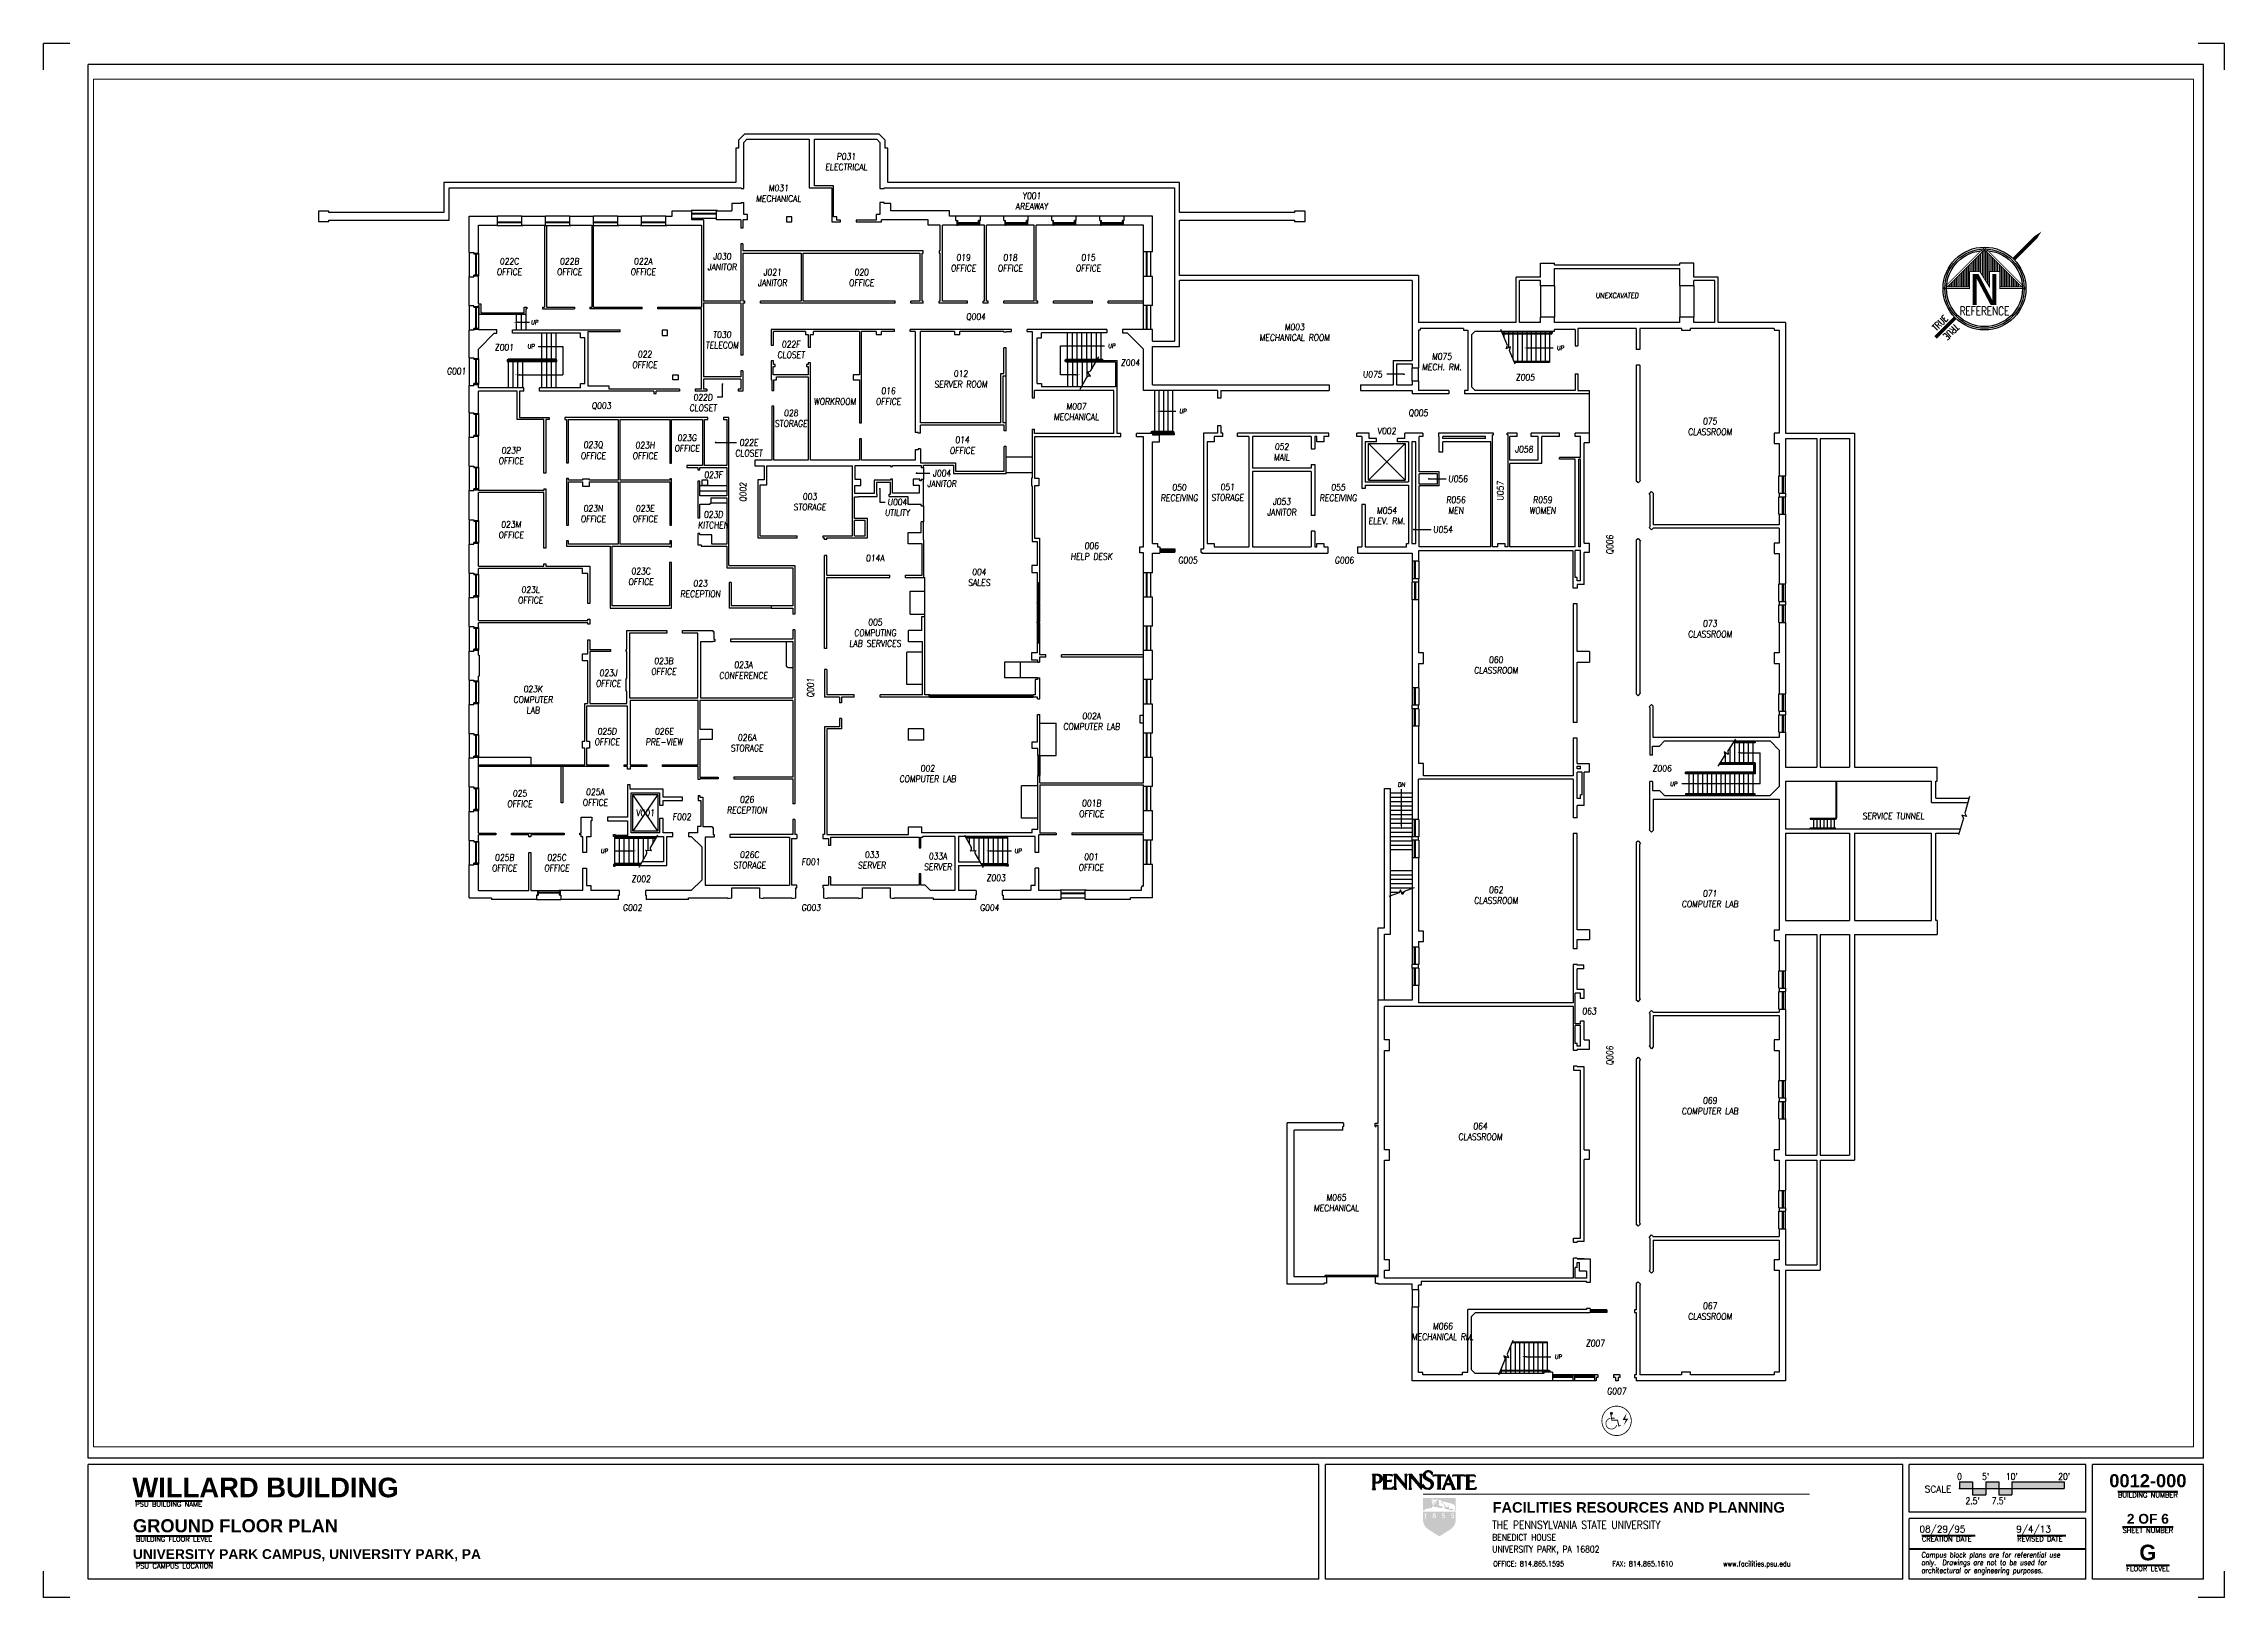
# Paper-space layout 'Layout1' of a CAD drawing. Extents: x 0 to 41.7, y 0 to 29.7.
# The model-space entities are those that its viewports show. They can reach past a viewport. Long polylines and large blocks are cut down to what shows.
import ezdxf
from ezdxf.enums import TextEntityAlignment as Align

# ---------------------------------------------------------------- set-up
doc = ezdxf.new("R2010")
doc.units = 0
doc.header["$MEASUREMENT"] = 0
doc.layers.get('0').update_dxf_attribs({"linetype": 'CONTINUOUS'})
doc.layers.get('defpoints').update_dxf_attribs({"linetype": 'CONTINUOUS'})
for name, color, linetype in [('A-BELOW', 111, 'CONTINUOUS'), ('A-FS-ID', 6, 'CONTINUOUS'), ('A-FS-NM', 6, 'CONTINUOUS'), ('A-GLAZ', 191, 'CONTINUOUS'), ('A-OVHD', 111, 'CONTINUOUS'), ('A-STRS', 4, 'CONTINUOUS'), ('A-SYM', 1, 'CONTINUOUS'), ('A-WL-EX', 171, 'CONTINUOUS'), ('SHELL', 2, 'CONTINUOUS'), ('TB_LINES', 5, 'CONTINUOUS'), ('TB_TEXT', 2, 'CONTINUOUS'), ('TITLEBLK', 5, 'CONTINUOUS'), ('TITLETXT', 1, 'CONTINUOUS')]:
    doc.layers.add(name, color=color, linetype=linetype)
doc.layers.add('border text', color=3, linetype='CONTINUOUS', lineweight=50)
doc.styles.add('ARIAL', font='arialbd.ttf')
doc.styles.add('OUTLINE', font='verdana.ttf', dxfattribs={"height": 6})
doc.styles.add('PSU1', font='romans.shx', dxfattribs={"width": 0.85, "height": 0.09375})
doc.styles.add('PSU2', font='arialbd.ttf', dxfattribs={"width": 0.85, "height": 0.09375})
doc.styles.add('ROMAND', font='romand', dxfattribs={"width": 0.75})
doc.styles.add('SIMPLEX', font='SIMPLEX.SHX')
doc.styles.get("Standard").update_dxf_attribs({"font": 'ROMANS', "width": 0.85, "oblique": 5, "height": 15})
doc.styles.add('TITLE', font='simplex.shx')

psp = doc.layouts.get("Layout1")

msp = doc.modelspace()

# ---------------------------------------------------------------- texts
at = {"layer": 'A-BELOW', "oblique": 5, "width": 0.85}
for s, p in [('UP', (1186.9, 3093)), ('UP', (2674.5, 2889)), ('DN', (3175.8, 2032.5))]:
    msp.add_text(s, height=10, dxfattribs=at).set_placement(p, align=Align.MIDDLE)
at = {"layer": 'A-FS-ID', "oblique": 5, "width": 0.85}
for s, height, p in [('P031', 15, (1901.9, 3473.2)), ('M031', 15, (1746.7, 3400.8)), ('Y001', 15, (2327.6, 3383)), ('022C', 15, (1128.7, 3232.7)), ('022B', 15, (1266.9, 3232.7)), ('022A', 15, (1435.9, 3232.7)), ('J030', 15, (1617.2, 3244)), ('J021', 15, (1732.7, 3207.7)), ('020', 15, (1937, 3207.7)), ('019', 15, (2170.8, 3241.2)), ('018', 15, (2278.3, 3241.2)), ('015', 15, (2457.4, 3241.2)), ('UNEXCAVATED', 12, (3670.8, 3154.5)), ('Q004', 15, (2199.3, 3105)), ('T030', 15, (1617.1, 3064.4)), ('M003', 15, (2930.6, 3082)), ('Z001', 15, (1117.1, 3035.3)), ('022', 15, (1439.7, 3019.5)), ('022F', 15, (1775.1, 3042.5)), ('Z004', 15, (2553.9, 3000.2)), ('M075', 15, (3268.6, 3014.5)), ('G001', 15, (1007.5, 2980.8)), ('012', 15, (2164.7, 2975)), ('U075', 15, (3109.5, 2973.5)), ('Z005', 15, (3459.8, 2966.5)), ('Q003', 15, (1340.2, 2900.8)), ('022D', 15, (1573.3, 2920.7)), ('016', 15, (1998.6, 2935.4)), ('M007', 15, (2429.8, 2900)), ('028', 15, (1775.3, 2884.7)), ('Q005', 15, (3214.5, 2884.2)), ('075', 15, (3883.8, 2865.8)), ('023P', 15, (1132.9, 2799.1)), ('023Q', 15, (1321.4, 2811)), ('023H', 15, (1440.4, 2811)), ('023G', 15, (1536.6, 2828)), ('022E', 15, (1678.4, 2817)), ('014', 15, (2168.2, 2823)), ('052', 15, (2901.3, 2807.5)), ('V002', 15, (3142.3, 2843.5)), ('J058', 15, (3457.3, 2801.5)), ('J004', 15, (2121.5, 2746.7)), ('023F', 15, (1597.1, 2743.1)), ('050', 15, (2666.2, 2714.2)), ('051', 15, (2776.8, 2715)), ('055', 15, (3030.8, 2714.2)), ('U056', 15, (3305.5, 2733.5)), ('023N', 15, (1321.4, 2666)), ('023E', 15, (1440.4, 2666)), ('023D', 15, (1597.1, 2651.8)), ('003', 15, (1818.2, 2693.4)), ('U004', 15, (2019.1, 2680.5)), ('J053', 15, (2901.3, 2681.5)), ('M054', 15, (3142.3, 2661.2)), ('R056', 15, (3300.8, 2685.5)), ('R059', 15, (3499.8, 2685.5)), ('023M', 15, (1132.8, 2629.2)), ('U054', 15, (3271, 2617.5)), ('014A', 15, (1968.3, 2552)), ('006', 15, (2464.8, 2580)), ('G005', 15, (2685.8, 2547)), ('G006', 15, (3044.8, 2547)), ('023C', 15, (1430.8, 2522)), ('004', 15, (2206.8, 2520)), ('023L', 15, (1177.4, 2479.5)), ('023', 15, (1567.3, 2494.1)), ('005', 15, (1968.3, 2404.8)), ('073', 15, (3883.8, 2401.8)), ('023B', 15, (1483.1, 2315.9)), ('023A', 15, (1665.9, 2306.9)), ('060', 15, (3392.8, 2318.8)), ('023K', 15, (1183.3, 2251.6)), ('023J', 15, (1356.2, 2288.6)), ('025D', 15, (1353.1, 2154.6)), ('026E', 15, (1484.2, 2154.6)), ('002A', 15, (2464.8, 2189.7)), ('026A', 15, (1674.1, 2140.3)), ('002', 15, (2088.8, 2069.7)), ('Z006', 15, (3773.8, 2069.7)), ('025', 15, (1152.8, 2012.3)), ('025A', 15, (1325.9, 2015.5)), ('026', 15, (1674.1, 1998.2)), ('V001', 15, (1440.8, 1967.5)), ('F002', 15, (1524.9, 1958.5)), ('001B', 15, (2464.8, 1989.7)), ('SERVICE TUNNEL', 15, (4304.5, 1960.2)), ('025B', 15, (1117.8, 1865.1)), ('025C', 15, (1237.8, 1865.1)), ('026C', 15, (1680.1, 1871.6)), ('F001', 15, (1820.8, 1855)), ('033', 15, (1960.7, 1871.6)), ('033A', 15, (2112.3, 1868.1)), ('001', 15, (2463.8, 1866.7)), ('Z002', 15, (1431.1, 1816)), ('Z003', 15, (2245.6, 1818.4)), ('G002', 15, (1411.4, 1750.1)), ('G003', 15, (1821.4, 1750.1)), ('G004', 15, (2230.8, 1750.1)), ('062', 15, (3392.8, 1790.8)), ('071', 15, (3883.8, 1782.8)), ('063', 15, (3606.8, 1512.8)), ('069', 15, (3883.8, 1307.8)), ('064', 15, (3356.8, 1248.8)), ('M065', 15, (3026.4, 1085.3)), ('067', 15, (3883.8, 836.8)), ('M066', 15, (3270.6, 790.1)), ('Z007', 15, (3620.6, 751)), ('G007', 15, (3669.6, 641))]:
    msp.add_text(s, height=height, dxfattribs=at).set_placement(p, align=Align.MIDDLE)
for s, p in [('Q002', (1665.8, 2703.2)), ('U057', (3402.8, 2706)), ('Q006', (3654.8, 2582.7)), ('Q001', (1820.5, 2254.5)), ('Q006', (3654.8, 1410.7))]:
    msp.add_text(s, height=15, rotation=90, dxfattribs=at).set_placement(p, align=Align.MIDDLE)
at = {"layer": 'A-FS-NM', "oblique": 5, "width": 0.85}
for s, p in [('ELECTRICAL', (1901.9, 3448.9)), ('MECHANICAL', (1746.7, 3376.5)), ('AREAWAY', (2327.6, 3358.7)), ('OFFICE', (1128.7, 3208.4)), ('OFFICE', (1266.9, 3208.4)), ('OFFICE', (1435.9, 3208.4)), ('JANITOR', (1617.2, 3219.7)), ('OFFICE', (2170.8, 3216.9)), ('OFFICE', (2278.3, 3216.9)), ('OFFICE', (2457.4, 3216.9)), ('JANITOR', (1732.7, 3183.4)), ('OFFICE', (1937, 3183.4)), ('MECHANICAL ROOM', (2930.6, 3057.7)), ('OFFICE', (1439.7, 2995.2)), ('TELECOM', (1617.1, 3040.1)), ('CLOSET', (1775.1, 3018.2)), ('SERVER ROOM', (2164.7, 2950.7)), ('MECH. RM.', (3268.6, 2990.2)), ('CLOSET', (1573.3, 2896.5)), ('WORKROOM', (1875.9, 2911.1)), ('OFFICE', (1998.6, 2911.1)), ('STORAGE', (1775.3, 2860.4)), ('MECHANICAL', (2429.8, 2875.7)), ('OFFICE', (1536.6, 2803.7)), ('OFFICE', (2168.2, 2798.7)), ('CLASSROOM', (3883.8, 2841.5)), ('OFFICE', (1132.9, 2774.8)), ('OFFICE', (1321.4, 2786.7)), ('OFFICE', (1440.4, 2786.7)), ('CLOSET', (1678.4, 2792.7)), ('MAIL', (2901.3, 2783.2)), ('JANITOR', (2121.5, 2722.5)), ('STORAGE', (1818.2, 2669.1)), ('UTILITY', (2019.1, 2656.2)), ('RECEIVING', (2666.2, 2690)), ('STORAGE', (2776.8, 2690.7)), ('JANITOR', (2901.3, 2657.2)), ('RECEIVING', (3030.8, 2690)), ('MEN', (3300.8, 2661.2)), ('WOMEN', (3499.8, 2661.2)), ('OFFICE', (1132.8, 2604.9)), ('OFFICE', (1321.4, 2641.7)), ('OFFICE', (1440.4, 2641.7)), ('KITCHEN', (1597.1, 2627.5)), ('ELEV. RM.', (3142.3, 2637)), ('HELP DESK', (2464.8, 2555.7)), ('OFFICE', (1430.8, 2497.7)), ('SALES', (2206.8, 2495.7)), ('OFFICE', (1177.4, 2455.2)), ('RECEPTION', (1567.3, 2469.8)), ('LAB SERVICES', (1968.3, 2356.2)), ('COMPUTING', (1968.3, 2380.5)), ('CLASSROOM', (3883.8, 2377.5)), ('CLASSROOM', (3392.8, 2294.5)), ('OFFICE', (1356.2, 2264.3)), ('OFFICE', (1483.1, 2291.6)), ('CONFERENCE', (1665.9, 2282.6)), ('COMPUTER', (1183.3, 2227.3)), ('LAB', (1183.3, 2203)), ('COMPUTER LAB', (2464.8, 2165.4)), ('OFFICE', (1353.1, 2130.3)), ('PRE-VIEW', (1484.2, 2130.3)), ('STORAGE', (1674.1, 2116)), ('COMPUTER LAB', (2088.8, 2045.4)), ('OFFICE', (1152.8, 1988)), ('OFFICE', (1325.9, 1991.2)), ('RECEPTION', (1674.1, 1973.9)), ('OFFICE', (2464.8, 1965.4)), ('STORAGE', (1680.1, 1847.3)), ('SERVER', (1960.7, 1847.3)), ('OFFICE', (1117.8, 1840.8)), ('OFFICE', (1237.8, 1840.8)), ('SERVER', (2112.3, 1843.8)), ('OFFICE', (2463.8, 1842.4)), ('CLASSROOM', (3392.8, 1766.5)), ('COMPUTER LAB', (3883.8, 1758.5)), ('COMPUTER LAB', (3883.8, 1283.5)), ('CLASSROOM', (3356.8, 1224.5)), ('MECHANICAL', (3026.4, 1061)), ('CLASSROOM', (3883.8, 812.5)), ('MECHANICAL RM.', (3270.6, 765.8))]:
    msp.add_text(s, height=15, dxfattribs=at).set_placement(p, align=Align.MIDDLE)
at = {"layer": 'A-STRS', "oblique": 5, "width": 0.85}
for p in [(1178.8, 3037.5), (2511.1, 3038.7), (3540.8, 3034), (3800.5, 2034), (1346.7, 1880.2), (2296.2, 1880.2), (3535.8, 720)]:
    msp.add_text('UP', height=10, dxfattribs=at).set_placement(p, align=Align.MIDDLE)

# ---------------------------------------------------------------- blocks, each defined once
blk = doc.blocks.new('30x42 title block')
at = {"layer": 'TB_LINES'}
h = blk.add_hatch(color=8, dxfattribs=at)
edge = h.paths.add_edge_path()
edge.add_arc((26.783, 1.485), 0.219, 311.5897, 359.5351)
edge.add_line((27.001, 1.483), (27.002, 1.638))
edge.add_line((27.002, 1.638), (26.376, 1.638))
edge.add_line((26.376, 1.638), (26.377, 1.483))
edge.add_arc((26.595, 1.485), 0.219, 180.4649, 228.4103)
edge.add_line((26.45, 1.321), (26.483, 1.295))
edge.add_line((26.483, 1.295), (26.688, 1.166))
edge.add_line((26.688, 1.166), (26.895, 1.295))
edge.add_line((26.895, 1.295), (26.928, 1.321))
edge = h.paths.add_edge_path()
edge.add_line((27.002, 1.902), (27.002, 1.648))
edge.add_line((27.002, 1.648), (26.979, 1.653))
edge.add_line((26.979, 1.653), (26.994, 1.702))
edge.add_line((26.994, 1.702), (26.988, 1.704))
edge.add_arc((26.847, 1.735), 0.145, 347.4702, 350.0129)
edge.add_arc((26.886, 1.728), 0.105, 350.0135, 352.9976)
edge.add_arc((26.901, 1.727), 0.0904, 352.999, 356.1611)
edge.add_arc((26.922, 1.725), 0.0687, 356.1584, 359.7877)
edge.add_arc((26.93, 1.725), 0.061, 359.7906, 363.4011)
edge.add_arc((26.939, 1.726), 0.0518, 3.3997, 7.3206)
edge.add_arc((26.941, 1.726), 0.0496, 7.3192, 10.7365)
edge.add_arc((26.938, 1.725), 0.0532, 10.7396, 14.0378)
edge.add_arc((26.937, 1.725), 0.0537, 14.0384, 16.9073)
edge.add_line((26.989, 1.741), (26.987, 1.745))
edge.add_line((26.987, 1.745), (26.984, 1.751))
edge.add_line((26.984, 1.751), (26.98, 1.757))
edge.add_line((26.98, 1.757), (26.974, 1.764))
edge.add_line((26.974, 1.764), (26.967, 1.771))
edge.add_line((26.967, 1.771), (26.959, 1.777))
edge.add_line((26.959, 1.777), (26.951, 1.782))
edge.add_line((26.951, 1.782), (26.942, 1.786))
edge.add_line((26.942, 1.786), (26.928, 1.792))
edge.add_line((26.928, 1.792), (26.921, 1.794))
edge.add_line((26.921, 1.794), (26.898, 1.8))
edge.add_line((26.898, 1.8), (26.87, 1.805))
edge.add_line((26.87, 1.805), (26.749, 1.835))
edge.add_arc((26.749, 1.833), 0.00207, 75.965, 201.8028)
edge.add_line((26.747, 1.832), (26.749, 1.826))
edge.add_line((26.749, 1.826), (26.753, 1.815))
edge.add_line((26.753, 1.815), (26.755, 1.806))
edge.add_arc((26.759, 1.807), 0.00415, 189.4619, 269.9996)
edge.add_line((26.759, 1.803), (26.765, 1.803))
edge.add_line((26.765, 1.803), (26.771, 1.796))
edge.add_line((26.771, 1.796), (26.775, 1.791))
edge.add_line((26.775, 1.791), (26.784, 1.782))
edge.add_line((26.784, 1.782), (26.794, 1.768))
edge.add_line((26.794, 1.768), (26.804, 1.752))
edge.add_line((26.804, 1.752), (26.81, 1.739))
edge.add_line((26.81, 1.739), (26.813, 1.729))
edge.add_line((26.813, 1.729), (26.841, 1.729))
edge.add_line((26.841, 1.729), (26.856, 1.737))
edge.add_line((26.856, 1.737), (26.86, 1.772))
edge.add_line((26.86, 1.772), (26.86, 1.776))
edge.add_line((26.86, 1.776), (26.862, 1.776))
edge.add_line((26.862, 1.776), (26.874, 1.698))
edge.add_line((26.874, 1.698), (26.961, 1.688))
edge.add_line((26.961, 1.688), (26.961, 1.686))
edge.add_line((26.961, 1.686), (26.953, 1.671))
edge.add_line((26.953, 1.671), (26.951, 1.671))
edge.add_line((26.951, 1.671), (26.951, 1.673))
edge.add_line((26.951, 1.673), (26.933, 1.673))
edge.add_arc((26.933, 1.669), 0.00415, 89.9996, 158.198)
edge.add_line((26.929, 1.67), (26.926, 1.663))
edge.add_line((26.926, 1.663), (26.788, 1.692))
edge.add_line((26.788, 1.692), (26.789, 1.704))
edge.add_line((26.789, 1.704), (26.79, 1.717))
edge.add_line((26.79, 1.717), (26.789, 1.728))
edge.add_line((26.789, 1.728), (26.785, 1.745))
edge.add_line((26.785, 1.745), (26.783, 1.753))
edge.add_line((26.783, 1.753), (26.78, 1.759))
edge.add_line((26.78, 1.759), (26.778, 1.765))
edge.add_line((26.778, 1.765), (26.775, 1.771))
edge.add_line((26.775, 1.771), (26.771, 1.777))
edge.add_line((26.771, 1.777), (26.755, 1.801))
edge.add_line((26.755, 1.801), (26.749, 1.803))
edge.add_line((26.749, 1.803), (26.74, 1.805))
edge.add_line((26.74, 1.805), (26.726, 1.807))
edge.add_line((26.726, 1.807), (26.716, 1.811))
edge.add_arc((26.782, 1.786), 0.0705, 153.8282, 159.3931, ccw=False)
edge.add_line((26.719, 1.817), (26.722, 1.822))
edge.add_line((26.722, 1.822), (26.724, 1.825))
edge.add_line((26.724, 1.825), (26.727, 1.827))
edge.add_line((26.727, 1.827), (26.729, 1.829))
edge.add_line((26.729, 1.829), (26.733, 1.831))
edge.add_line((26.733, 1.831), (26.742, 1.836))
edge.add_line((26.742, 1.836), (26.728, 1.847))
edge.add_line((26.728, 1.847), (26.725, 1.85))
edge.add_line((26.725, 1.85), (26.72, 1.853))
edge.add_line((26.72, 1.853), (26.715, 1.855))
edge.add_line((26.715, 1.855), (26.709, 1.858))
edge.add_arc((26.686, 1.801), 0.0613, 68.6262, 69.462)
edge.add_line((26.708, 1.858), (26.705, 1.859))
edge.add_line((26.705, 1.859), (26.702, 1.86))
edge.add_line((26.702, 1.86), (26.699, 1.861))
edge.add_line((26.699, 1.861), (26.695, 1.861))
edge.add_line((26.695, 1.861), (26.689, 1.861))
edge.add_line((26.689, 1.861), (26.676, 1.86))
edge.add_arc((26.676, 1.858), 0.00207, 97.634, 193.5716)
edge.add_line((26.674, 1.857), (26.687, 1.803))
edge.add_line((26.687, 1.803), (26.685, 1.793))
edge.add_line((26.685, 1.793), (26.681, 1.784))
edge.add_line((26.681, 1.784), (26.676, 1.773))
edge.add_arc((26.678, 1.772), 0.00207, 153.4407, 213.7672)
edge.add_arc((27.48, 2.308), 0.966, 213.7602, 214.1042)
edge.add_arc((26.873, 1.897), 0.234, 214.1056, 214.9507)
edge.add_arc((26.836, 1.871), 0.188, 214.9518, 216.699)
edge.add_arc((26.772, 1.824), 0.109, 216.6964, 218.9896)
edge.add_arc((26.756, 1.81), 0.0879, 218.9905, 222.4087)
edge.add_arc((26.734, 1.79), 0.0581, 222.411, 226.6154)
edge.add_arc((26.727, 1.783), 0.0481, 226.6136, 232.2987)
edge.add_arc((26.715, 1.768), 0.0292, 231.7948, 238.5324)
edge.add_arc((26.701, 1.745), 0.00207, 238.026, 269.9974)
edge.add_line((26.701, 1.743), (26.712, 1.743))
edge.add_line((26.712, 1.743), (26.728, 1.745))
edge.add_line((26.728, 1.745), (26.739, 1.745))
edge.add_arc((26.739, 1.743), 0.00207, 33.6905, 90.0005, ccw=False)
edge.add_line((26.74, 1.744), (26.747, 1.734))
edge.add_arc((26.748, 1.735), 0.00207, 213.6948, 281.3148)
edge.add_line((26.749, 1.733), (26.757, 1.735))
edge.add_line((26.757, 1.735), (26.757, 1.717))
edge.add_line((26.757, 1.717), (26.738, 1.716))
edge.add_arc((26.738, 1.712), 0.00415, 95.1968, 146.3123)
edge.add_line((26.735, 1.714), (26.728, 1.704))
edge.add_line((26.728, 1.704), (26.608, 1.731))
edge.add_arc((26.606, 1.723), 0.0083, 77.4721, 106.7)
edge.add_line((26.603, 1.73), (26.586, 1.725))
edge.add_line((26.586, 1.725), (26.584, 1.737))
edge.add_line((26.584, 1.737), (26.553, 1.739))
edge.add_line((26.553, 1.739), (26.55, 1.735))
edge.add_line((26.55, 1.735), (26.549, 1.731))
edge.add_line((26.549, 1.731), (26.547, 1.728))
edge.add_line((26.547, 1.728), (26.546, 1.725))
edge.add_line((26.546, 1.725), (26.546, 1.722))
edge.add_line((26.546, 1.722), (26.546, 1.719))
edge.add_line((26.546, 1.719), (26.547, 1.715))
edge.add_line((26.547, 1.715), (26.549, 1.71))
edge.add_line((26.549, 1.71), (26.422, 1.689))
edge.add_arc((26.422, 1.686), 0.00207, 99.4656, 155.5593)
edge.add_line((26.42, 1.687), (26.412, 1.668))
edge.add_arc((26.41, 1.669), 0.00207, 285.5231, 335.555, ccw=False)
edge.add_line((26.41, 1.667), (26.376, 1.657))
edge.add_line((26.376, 1.657), (26.376, 1.902))
edge.add_line((26.376, 1.902), (27.002, 1.902))
edge = h.paths.add_edge_path(flags=16)
edge.add_line((26.621, 1.836), (26.62, 1.839))
edge.add_arc((26.612, 1.816), 0.0245, 71.565, 78.69)
edge.add_arc((26.615, 1.83), 0.00975, 78.6895, 89.9996)
edge.add_line((26.615, 1.84), (26.61, 1.84))
edge.add_arc((26.61, 1.833), 0.00727, 89.9997, 111.8013)
edge.add_arc((26.61, 1.833), 0.00643, 111.8021, 135.0007)
edge.add_arc((26.615, 1.828), 0.0138, 135.0004, 146.31)
edge.add_line((26.604, 1.836), (26.602, 1.832))
edge.add_arc((26.605, 1.831), 0.00373, 153.4344, 201.8011)
edge.add_arc((26.604, 1.83), 0.00302, 201.8021, 255.9643)
edge.add_arc((26.613, 1.865), 0.0387, 255.9633, 261.8694)
edge.add_line((26.607, 1.827), (26.61, 1.826))
edge.add_line((26.61, 1.826), (26.616, 1.827))
edge.add_arc((26.613, 1.836), 0.00911, 288.4358, 306.8705)
edge.add_arc((26.616, 1.832), 0.00443, 306.8694, 333.434)
edge.add_line((26.62, 1.83), (26.621, 1.836))
h.paths.add_polyline_path([(26.65, 1.851), (26.648, 1.852), (26.649, 1.852), (26.649, 1.853), (26.65, 1.854), (26.65, 1.856), (26.65, 1.857), (26.65, 1.858), (26.65, 1.86), (26.649, 1.861), (26.649, 1.863), (26.648, 1.864), (26.648, 1.866), (26.647, 1.867), (26.646, 1.869), (26.644, 1.871), (26.643, 1.873), (26.64, 1.875), (26.631, 1.863), (26.635, 1.86), (26.638, 1.857), (26.642, 1.853), (26.644, 1.85), (26.642, 1.847), (26.636, 1.845), (26.625, 1.842), (26.621, 1.843), (26.617, 1.844), (26.612, 1.844), (26.608, 1.843), (26.604, 1.842), (26.6, 1.84), (26.598, 1.838), (26.58, 1.809), (26.575, 1.807), (26.574, 1.807), (26.57, 1.809), (26.567, 1.809), (26.563, 1.808), (26.559, 1.807), (26.556, 1.805), (26.556, 1.804), (26.563, 1.795), (26.564, 1.793), (26.565, 1.791), (26.565, 1.79), (26.565, 1.789), (26.564, 1.787), (26.561, 1.782), (26.557, 1.78), (26.555, 1.779), (26.552, 1.78), (26.546, 1.792), (26.545, 1.795), (26.545, 1.799), (26.547, 1.809), (26.544, 1.816), (26.543, 1.819), (26.543, 1.82), (26.544, 1.82), (26.545, 1.821), (26.549, 1.822), (26.553, 1.822), (26.557, 1.823), (26.561, 1.824), (26.563, 1.828), (26.559, 1.827), (26.555, 1.827), (26.552, 1.827), (26.549, 1.828), (26.549, 1.832), (26.551, 1.836), (26.555, 1.838), (26.559, 1.84), (26.563, 1.84), (26.567, 1.838), (26.569, 1.844), (26.563, 1.846), (26.56, 1.846), (26.557, 1.845), (26.553, 1.844), (26.549, 1.842), (26.546, 1.839), (26.543, 1.836), (26.541, 1.836), (26.542, 1.841), (26.544, 1.846), (26.546, 1.85), (26.549, 1.853), (26.553, 1.855), (26.563, 1.861), (26.561, 1.865), (26.559, 1.871), (26.556, 1.874), (26.554, 1.874), (26.554, 1.873), (26.553, 1.873), (26.551, 1.863), (26.551, 1.857), (26.544, 1.854), (26.544, 1.867), (26.544, 1.872), (26.546, 1.877), (26.547, 1.88), (26.549, 1.883), (26.55, 1.884), (26.551, 1.884), (26.554, 1.885), (26.557, 1.884), (26.561, 1.883), (26.565, 1.881), (26.567, 1.879), (26.571, 1.875), (26.572, 1.873), (26.574, 1.87), (26.576, 1.867), (26.59, 1.869), (26.607, 1.869), (26.621, 1.867), (26.638, 1.886), (26.64, 1.886), (26.642, 1.886), (26.645, 1.885), (26.647, 1.884), (26.649, 1.883), (26.651, 1.882), (26.652, 1.881), (26.654, 1.88), (26.655, 1.879), (26.656, 1.877), (26.656, 1.876), (26.657, 1.875), (26.658, 1.874), (26.658, 1.873), (26.659, 1.872), (26.659, 1.87), (26.659, 1.869), (26.659, 1.868), (26.659, 1.867), (26.659, 1.865), (26.659, 1.864), (26.658, 1.863), (26.658, 1.861), (26.657, 1.86), (26.657, 1.859), (26.656, 1.857), (26.655, 1.855), (26.654, 1.854), (26.653, 1.853), (26.652, 1.852), (26.651, 1.851)], flags=16)
edge = h.paths.add_edge_path(flags=16)
edge.add_line((26.576, 1.795), (26.585, 1.799))
edge.add_arc((26.583, 1.802), 0.00415, 291.8014, 329.7436)
edge.add_line((26.587, 1.8), (26.598, 1.82))
edge.add_arc((26.602, 1.818), 0.00415, 90, 149.7436, ccw=False)
edge.add_line((26.602, 1.822), (26.613, 1.822))
edge.add_line((26.613, 1.822), (26.617, 1.822))
edge.add_line((26.617, 1.822), (26.621, 1.824))
edge.add_line((26.621, 1.824), (26.622, 1.827))
edge.add_arc((26.624, 1.826), 0.00207, 89.9994, 153.4343, ccw=False)
edge.add_line((26.624, 1.828), (26.633, 1.828))
edge.add_arc((26.631, 1.82), 0.00801, 63.437, 78.6922, ccw=False)
edge.add_arc((26.627, 1.812), 0.0173, 56.309, 63.4337, ccw=False)
edge.add_arc((26.633, 1.82), 0.0069, 45.0018, 56.3114, ccw=False)
edge.add_arc((26.637, 1.824), 0.0015, -0.0015, 44.999, ccw=False)
edge.add_arc((26.634, 1.824), 0.00415, -26.564, 0.0007, ccw=False)
edge.add_line((26.638, 1.822), (26.636, 1.819))
edge.add_arc((26.63, 1.821), 0.00652, 314.9985, 333.4335, ccw=False)
edge.add_arc((26.63, 1.821), 0.00652, 296.5657, 315.0004, ccw=False)
edge.add_line((26.633, 1.816), (26.627, 1.813))
edge.add_arc((26.617, 1.833), 0.0231, 285.9453, 296.5649, ccw=False)
edge.add_arc((26.62, 1.821), 0.0103, 270.0006, 285.9459, ccw=False)
edge.add_line((26.62, 1.811), (26.613, 1.811))
edge.add_line((26.613, 1.811), (26.613, 1.807))
edge.add_arc((26.564, 1.815), 0.05, 345.9664, 350.5403, ccw=False)
edge.add_arc((26.588, 1.809), 0.0248, 336.8001, 345.9623, ccw=False)
edge.add_arc((26.594, 1.807), 0.0189, 326.3115, 336.8029, ccw=False)
edge.add_arc((26.595, 1.806), 0.0174, 314.9989, 326.309, ccw=False)
edge.add_arc((26.603, 1.798), 0.00659, 296.5645, 314.9999, ccw=False)
edge.add_line((26.606, 1.792), (26.6, 1.789))
edge.add_arc((26.586, 1.816), 0.0302, 288.4347, 296.5649, ccw=False)
edge.add_arc((26.594, 1.793), 0.00592, 270.0006, 288.4357, ccw=False)
edge.add_arc((26.594, 1.797), 0.00979, 258.6899, 270, ccw=False)
edge.add_line((26.592, 1.788), (26.577, 1.792))
edge.add_arc((26.577, 1.794), 0.00288, 225.0013, 251.5659, ccw=False)
edge.add_arc((26.576, 1.793), 0.00137, 179.9993, 224.9998, ccw=False)
edge.add_arc((26.576, 1.793), 0.00137, 135.0021, 180.0017, ccw=False)
edge.add_line((26.575, 1.794), (26.576, 1.795))
h.paths.add_polyline_path([(26.959, 1.605), (26.926, 1.605), (26.915, 1.56), (26.932, 1.562), (26.943, 1.561), (26.951, 1.554), (26.955, 1.542), (26.952, 1.531), (26.945, 1.523), (26.937, 1.52), (26.927, 1.522), (26.921, 1.526), (26.916, 1.533), (26.91, 1.525), (26.914, 1.521), (26.921, 1.516), (26.93, 1.511), (26.942, 1.511), (26.955, 1.516), (26.964, 1.523), (26.97, 1.536), (26.97, 1.55), (26.964, 1.563), (26.956, 1.57), (26.945, 1.574), (26.938, 1.573), (26.93, 1.572), (26.934, 1.591), (26.965, 1.591), (26.967, 1.605), (26.967, 1.607), (26.965, 1.607), (26.961, 1.605)], flags=16)
h.paths.add_polyline_path([(26.782, 1.605), (26.749, 1.605), (26.738, 1.56), (26.755, 1.562), (26.766, 1.561), (26.774, 1.554), (26.778, 1.542), (26.775, 1.531), (26.768, 1.523), (26.76, 1.52), (26.75, 1.522), (26.744, 1.526), (26.74, 1.533), (26.733, 1.525), (26.738, 1.521), (26.744, 1.516), (26.753, 1.511), (26.765, 1.511), (26.778, 1.516), (26.787, 1.523), (26.793, 1.536), (26.794, 1.55), (26.787, 1.563), (26.779, 1.57), (26.768, 1.574), (26.761, 1.573), (26.753, 1.572), (26.757, 1.591), (26.788, 1.591), (26.79, 1.605), (26.79, 1.607), (26.788, 1.607), (26.784, 1.605)], flags=16)
edge = h.paths.add_edge_path(flags=16)
edge.add_line((26.421, 1.519), (26.409, 1.519))
edge.add_arc((26.409, 1.514), 0.00493, 90, 268.1734)
edge.add_line((26.408, 1.509), (26.446, 1.509))
edge.add_arc((26.446, 1.514), 0.00493, 271.8266, 450)
edge.add_line((26.446, 1.519), (26.434, 1.519))
edge.add_line((26.434, 1.519), (26.434, 1.607))
edge.add_line((26.434, 1.607), (26.431, 1.609))
edge.add_line((26.431, 1.609), (26.41, 1.595))
edge.add_line((26.41, 1.595), (26.404, 1.592))
edge.add_line((26.404, 1.592), (26.403, 1.589))
edge.add_line((26.403, 1.589), (26.404, 1.587))
edge.add_line((26.404, 1.587), (26.405, 1.585))
edge.add_line((26.405, 1.585), (26.406, 1.585))
edge.add_line((26.406, 1.585), (26.41, 1.584))
edge.add_line((26.41, 1.584), (26.421, 1.584))
edge.add_line((26.421, 1.584), (26.421, 1.519))
h.paths.add_polyline_path([(26.607, 1.602), (26.614, 1.591), (26.616, 1.579), (26.612, 1.572), (26.604, 1.564), (26.615, 1.558), (26.62, 1.549), (26.622, 1.539), (26.62, 1.526), (26.614, 1.518), (26.604, 1.511), (26.592, 1.51), (26.576, 1.512), (26.566, 1.52), (26.561, 1.528), (26.559, 1.541), (26.565, 1.554), (26.576, 1.562), (26.569, 1.57), (26.564, 1.58), (26.565, 1.592), (26.572, 1.6), (26.581, 1.608), (26.594, 1.608)], flags=16)
h.paths.add_polyline_path([(26.578, 1.549), (26.578, 1.548), (26.577, 1.547), (26.577, 1.546), (26.576, 1.545), (26.576, 1.544), (26.576, 1.543), (26.576, 1.542), (26.575, 1.541), (26.575, 1.54), (26.575, 1.539), (26.575, 1.538), (26.575, 1.537), (26.575, 1.536), (26.576, 1.534), (26.576, 1.533), (26.576, 1.532), (26.576, 1.531), (26.577, 1.53), (26.577, 1.529), (26.578, 1.528), (26.578, 1.527), (26.579, 1.526), (26.579, 1.525), (26.58, 1.524), (26.581, 1.524), (26.581, 1.523), (26.582, 1.522), (26.583, 1.522), (26.584, 1.521), (26.585, 1.52), (26.586, 1.52), (26.587, 1.519), (26.588, 1.519), (26.589, 1.519), (26.59, 1.519), (26.592, 1.519), (26.593, 1.519), (26.594, 1.519), (26.595, 1.519), (26.596, 1.52), (26.597, 1.52), (26.598, 1.521), (26.599, 1.521), (26.6, 1.522), (26.601, 1.523), (26.602, 1.524), (26.603, 1.525), (26.603, 1.526), (26.604, 1.527), (26.604, 1.528), (26.605, 1.529), (26.605, 1.53), (26.606, 1.531), (26.606, 1.532), (26.606, 1.533), (26.606, 1.534), (26.606, 1.535), (26.606, 1.536), (26.606, 1.537), (26.606, 1.538), (26.606, 1.539), (26.605, 1.54), (26.605, 1.541), (26.605, 1.542), (26.604, 1.543), (26.604, 1.544), (26.603, 1.545), (26.602, 1.546), (26.601, 1.547), (26.6, 1.549), (26.598, 1.55), (26.596, 1.552), (26.594, 1.553), (26.59, 1.556), (26.586, 1.558), (26.584, 1.556), (26.582, 1.554), (26.58, 1.552), (26.579, 1.551)], flags=0)
h.paths.add_polyline_path([(26.6, 1.592), (26.599, 1.593), (26.599, 1.594), (26.598, 1.594), (26.597, 1.595), (26.597, 1.595), (26.596, 1.596), (26.595, 1.596), (26.594, 1.597), (26.593, 1.597), (26.592, 1.597), (26.591, 1.597), (26.59, 1.597), (26.589, 1.597), (26.588, 1.597), (26.587, 1.597), (26.586, 1.597), (26.585, 1.597), (26.585, 1.596), (26.584, 1.596), (26.583, 1.595), (26.582, 1.595), (26.582, 1.594), (26.581, 1.594), (26.581, 1.593), (26.58, 1.592), (26.58, 1.591), (26.58, 1.59), (26.58, 1.589), (26.579, 1.588), (26.579, 1.587), (26.579, 1.586), (26.579, 1.585), (26.579, 1.584), (26.58, 1.583), (26.58, 1.582), (26.581, 1.581), (26.581, 1.58), (26.582, 1.579), (26.583, 1.578), (26.583, 1.577), (26.584, 1.576), (26.585, 1.575), (26.586, 1.574), (26.588, 1.573), (26.589, 1.572), (26.59, 1.571), (26.592, 1.57), (26.594, 1.569), (26.596, 1.568), (26.598, 1.571), (26.599, 1.574), (26.6, 1.576), (26.601, 1.579), (26.602, 1.581), (26.602, 1.582), (26.602, 1.584), (26.602, 1.585), (26.602, 1.587), (26.602, 1.588), (26.602, 1.589), (26.601, 1.59), (26.601, 1.591), (26.6, 1.591)], flags=0)
edge = h.paths.add_edge_path(flags=16)
edge.add_arc((26.57, 1.778), 0.0138, 239.0368, 251.5654, ccw=False)
edge.add_arc((26.569, 1.776), 0.011, 224.9991, 239.0352, ccw=False)
edge.add_arc((26.562, 1.77), 0.00243, 142.9616, 232.9623, ccw=False)
edge.add_line((26.56, 1.771), (26.571, 1.782))
edge.add_arc((26.574, 1.779), 0.00415, 90.0006, 135.0006, ccw=False)
edge.add_line((26.574, 1.784), (26.577, 1.784))
edge.add_arc((26.577, 1.779), 0.00415, 63.435, 90.0002, ccw=False)
edge.add_line((26.579, 1.783), (26.582, 1.782))
edge.add_line((26.582, 1.782), (26.586, 1.78))
edge.add_line((26.586, 1.78), (26.596, 1.77))
edge.add_arc((26.594, 1.769), 0.00207, -63.4351, 44.9998, ccw=False)
edge.add_line((26.595, 1.767), (26.586, 1.763))
edge.add_arc((26.581, 1.78), 0.0179, 269.9999, 285.255, ccw=False)
edge.add_arc((26.581, 1.806), 0.0437, 263.6599, 270, ccw=False)
edge.add_arc((26.58, 1.792), 0.0297, 255.9637, 263.6596, ccw=False)
edge.add_line((26.572, 1.763), (26.566, 1.765))
edge = h.paths.add_edge_path(flags=0)
edge.add_line((26.562, 1.828), (26.562, 1.828))
at = {"layer": 'border text', "color": 8}
blk.add_line((35.675, 0.928), (39.05, 0.928), dxfattribs=at)
at = {"layer": 'defpoints'}
for p, q in [((0.5, 29.7), (0, 29.7)), ((0, 29.2), (0, 29.7)), ((41.7, 29.7), (41.2, 29.7)), ((41.7, 29.2), (41.7, 29.7)), ((0, 0), (0, 0.5)), ((41.7, 0), (41.7, 0.5)), ((0.5, 0), (0, 0)), ((41.7, 0), (41.2, 0))]:
    blk.add_line(p, q, dxfattribs=at)
at = {"layer": 'SHELL', "color": 15}
for p, q in [((41.3, 29.3), (0.85, 29.3)), ((0.85, 2.662), (0.85, 29.3)), ((41.3, 2.662), (41.3, 29.3)), ((41.3, 2.662), (0.85, 2.662)), ((0.85, 0.35), (0.85, 2.537)), ((24.384, 2.537), (0.85, 2.537)), ((24.384, 0.35), (24.384, 2.537)), ((24.509, 0.35), (24.509, 2.537)), ((35.55, 2.537), (24.509, 2.537)), ((35.55, 0.35), (35.55, 2.537)), ((39.05, 2.537), (35.675, 2.537)), ((35.675, 1.631), (35.675, 2.537)), ((39.05, 1.631), (39.05, 2.537)), ((39.175, 0.35), (39.175, 2.537)), ((41.3, 2.537), (39.175, 2.537)), ((41.3, 0.35), (41.3, 2.537)), ((39.05, 1.631), (35.675, 1.631)), ((35.675, 0.35), (35.675, 1.506)), ((39.05, 1.506), (35.675, 1.506)), ((39.05, 0.35), (39.05, 1.506)), ((24.384, 0.35), (0.85, 0.35)), ((35.55, 0.35), (24.509, 0.35)), ((39.05, 0.35), (35.675, 0.35)), ((41.3, 0.35), (39.175, 0.35))]:
    blk.add_line(p, q, dxfattribs=at)
at = {"layer": 'SHELL'}
blk.add_point((36.636, 2.084), dxfattribs=at)
at = {"layer": 'TB_TEXT', "color": 5, "linetype": 'Continuous'}
for p, q in [((25.506, 2.347), (25.41, 2.347)), ((25.41, 2.347), (25.41, 2.343)), ((25.41, 2.343), (25.414, 2.338)), ((25.423, 2.32), (25.423, 2.095)), ((25.423, 2.097), (25.423, 2.092)), ((25.455, 2.091), (25.455, 2.186)), ((25.458, 2.189), (25.468, 2.188)), ((25.468, 2.188), (25.493, 2.187)), ((25.543, 2.194), (25.556, 2.2)), ((25.616, 2.349), (25.772, 2.349)), ((25.616, 2.346), (25.616, 2.349)), ((25.621, 2.341), (25.616, 2.346)), ((25.629, 2.316), (25.629, 2.322)), ((25.629, 2.095), (25.629, 2.316)), ((25.733, 2.333), (25.671, 2.333)), ((25.671, 2.333), (25.671, 2.233)), ((25.671, 2.233), (25.729, 2.233)), ((25.671, 2.213), (25.671, 2.088)), ((25.744, 2.213), (25.671, 2.213)), ((25.674, 2.086), (25.68, 2.085)), ((25.729, 2.233), (25.737, 2.233)), ((25.741, 2.333), (25.733, 2.333)), ((25.746, 2.213), (25.744, 2.213)), ((25.755, 2.207), (25.754, 2.208)), ((25.756, 2.207), (25.755, 2.207)), ((25.771, 2.238), (25.756, 2.207)), ((25.766, 2.237), (25.769, 2.239)), ((25.772, 2.349), (25.795, 2.321)), ((25.792, 2.318), (25.787, 2.321)), ((25.809, 2.109), (25.794, 2.068)), ((25.802, 2.105), (25.807, 2.11)), ((25.875, 2.346), (25.819, 2.346)), ((25.819, 2.346), (25.819, 2.344)), ((25.819, 2.344), (25.822, 2.344)), ((25.829, 2.341), (25.831, 2.34)), ((25.839, 2.321), (25.839, 2.094)), ((25.859, 2.094), (25.859, 2.304)), ((25.861, 2.304), (26.062, 2.064)), ((26.041, 2.144), (25.875, 2.346)), ((26.075, 2.346), (26.03, 2.346)), ((26.03, 2.346), (26.03, 2.342)), ((26.03, 2.342), (26.035, 2.338)), ((26.043, 2.319), (26.043, 2.313)), ((26.043, 2.313), (26.043, 2.145)), ((26.062, 2.313), (26.062, 2.319)), ((26.062, 2.064), (26.062, 2.313)), ((26.071, 2.338), (26.075, 2.342)), ((26.075, 2.342), (26.075, 2.346)), ((26.161, 2.346), (26.104, 2.346)), ((26.104, 2.346), (26.104, 2.344)), ((26.104, 2.344), (26.107, 2.344)), ((26.115, 2.341), (26.117, 2.34)), ((26.125, 2.321), (26.125, 2.094)), ((26.145, 2.094), (26.145, 2.304)), ((26.147, 2.304), (26.348, 2.064)), ((26.327, 2.144), (26.161, 2.346)), ((26.361, 2.346), (26.316, 2.346)), ((26.316, 2.346), (26.316, 2.342)), ((26.316, 2.342), (26.32, 2.338)), ((26.329, 2.319), (26.329, 2.313)), ((26.329, 2.313), (26.329, 2.145)), ((26.348, 2.313), (26.348, 2.319)), ((26.348, 2.064), (26.348, 2.313)), ((26.357, 2.338), (26.361, 2.342)), ((26.361, 2.342), (26.361, 2.346)), ((26.376, 2.103), (26.376, 2.157)), ((26.386, 2.095), (26.376, 2.103)), ((26.378, 2.158), (26.391, 2.135)), ((26.407, 2.081), (26.386, 2.095)), ((26.391, 2.135), (26.407, 2.114)), ((26.407, 2.114), (26.43, 2.097)), ((26.43, 2.097), (26.448, 2.09)), ((26.497, 2.214), (26.438, 2.246)), ((26.467, 2.087), (26.484, 2.088)), ((26.469, 2.282), (26.507, 2.259)), ((26.501, 2.093), (26.518, 2.102)), ((26.518, 2.102), (26.535, 2.128)), ((26.531, 2.407), (26.554, 2.394)), ((26.552, 2.35), (26.531, 2.377)), ((26.535, 2.128), (26.538, 2.146)), ((26.554, 2.394), (26.554, 2.351)), ((26.564, 2.313), (26.586, 2.342)), ((26.565, 2.313), (26.564, 2.313)), ((26.57, 2.317), (26.565, 2.313)), ((26.586, 2.342), (26.59, 2.342)), ((26.59, 2.342), (26.787, 2.342)), ((26.607, 2.326), (26.597, 2.325)), ((26.619, 2.326), (26.607, 2.326)), ((26.667, 2.326), (26.619, 2.326)), ((26.667, 2.094), (26.667, 2.326)), ((26.703, 2.326), (26.703, 2.094)), ((26.751, 2.326), (26.703, 2.326)), ((26.759, 2.326), (26.751, 2.326)), ((26.766, 2.094), (26.763, 2.089)), ((26.868, 2.346), (26.766, 2.094)), ((26.783, 2.088), (26.785, 2.094)), ((26.785, 2.094), (26.81, 2.157)), ((26.787, 2.342), (26.809, 2.313)), ((26.808, 2.313), (26.801, 2.317)), ((26.809, 2.313), (26.808, 2.313)), ((26.81, 2.157), (26.914, 2.157)), ((26.817, 2.173), (26.86, 2.278)), ((26.906, 2.171), (26.818, 2.171)), ((26.862, 2.278), (26.907, 2.173)), ((26.977, 2.095), (26.868, 2.346)), ((26.914, 2.157), (26.942, 2.091)), ((26.939, 2.313), (26.961, 2.342)), ((26.94, 2.313), (26.939, 2.313)), ((26.945, 2.316), (26.94, 2.313)), ((26.942, 2.091), (26.943, 2.086)), ((26.961, 2.342), (26.965, 2.342)), ((26.965, 2.342), (27.162, 2.342)), ((26.982, 2.326), (26.972, 2.325)), ((26.98, 2.089), (26.977, 2.095)), ((26.994, 2.326), (26.982, 2.326)), ((27.042, 2.326), (26.994, 2.326)), ((27.042, 2.094), (27.042, 2.326)), ((27.078, 2.326), (27.078, 2.094)), ((27.126, 2.326), (27.078, 2.326)), ((27.134, 2.326), (27.126, 2.326)), ((27.162, 2.342), (27.184, 2.313)), ((27.183, 2.313), (27.176, 2.316)), ((27.184, 2.313), (27.183, 2.313)), ((27.199, 2.342), (27.354, 2.342)), ((27.199, 2.339), (27.199, 2.342)), ((27.203, 2.335), (27.199, 2.339)), ((27.212, 2.309), (27.212, 2.316)), ((27.212, 2.088), (27.212, 2.309)), ((27.254, 2.326), (27.254, 2.226)), ((27.315, 2.326), (27.254, 2.326)), ((27.254, 2.226), (27.312, 2.226)), ((27.254, 2.207), (27.254, 2.082)), ((27.326, 2.207), (27.254, 2.207)), ((27.312, 2.226), (27.32, 2.226)), ((27.324, 2.326), (27.315, 2.326)), ((27.329, 2.206), (27.326, 2.207)), ((27.337, 2.201), (27.336, 2.202)), ((27.338, 2.201), (27.337, 2.201)), ((27.353, 2.231), (27.338, 2.201)), ((27.349, 2.231), (27.352, 2.232)), ((27.354, 2.342), (27.377, 2.315)), ((27.375, 2.311), (27.369, 2.314)), ((27.392, 2.103), (27.377, 2.061)), ((27.384, 2.098), (27.39, 2.104)), ((25.414, 2.073), (25.41, 2.068)), ((25.41, 2.068), (25.41, 2.064)), ((25.41, 2.064), (25.467, 2.064)), ((25.467, 2.068), (25.463, 2.072)), ((25.467, 2.064), (25.467, 2.068)), ((25.616, 2.071), (25.621, 2.076)), ((25.616, 2.068), (25.616, 2.071)), ((25.794, 2.068), (25.616, 2.068)), ((25.831, 2.075), (25.826, 2.071)), ((25.826, 2.071), (25.826, 2.068)), ((25.826, 2.068), (25.872, 2.068)), ((25.872, 2.071), (25.867, 2.076)), ((25.872, 2.068), (25.872, 2.071)), ((26.117, 2.075), (26.112, 2.071)), ((26.112, 2.071), (26.112, 2.068)), ((26.112, 2.068), (26.158, 2.068)), ((26.158, 2.071), (26.153, 2.076)), ((26.158, 2.068), (26.158, 2.071)), ((26.432, 2.071), (26.407, 2.081)), ((26.46, 2.067), (26.432, 2.071)), ((26.485, 2.067), (26.46, 2.067)), ((26.654, 2.071), (26.659, 2.075)), ((26.654, 2.068), (26.654, 2.071)), ((26.716, 2.068), (26.654, 2.068)), ((26.711, 2.075), (26.716, 2.071)), ((26.716, 2.071), (26.716, 2.068)), ((26.747, 2.074), (26.742, 2.071)), ((26.742, 2.071), (26.742, 2.068)), ((26.742, 2.068), (26.793, 2.068)), ((26.793, 2.071), (26.789, 2.072)), ((26.793, 2.068), (26.793, 2.071)), ((26.936, 2.072), (26.932, 2.071)), ((26.932, 2.071), (26.932, 2.068)), ((26.932, 2.068), (27, 2.068)), ((27, 2.071), (26.996, 2.073)), ((27, 2.068), (27, 2.071)), ((27.029, 2.071), (27.034, 2.075)), ((27.029, 2.068), (27.029, 2.071)), ((27.091, 2.068), (27.029, 2.068)), ((27.086, 2.075), (27.091, 2.071)), ((27.091, 2.071), (27.091, 2.068)), ((27.199, 2.065), (27.203, 2.069)), ((27.199, 2.061), (27.199, 2.065)), ((27.377, 2.061), (27.199, 2.061)), ((27.256, 2.079), (27.262, 2.079))]:
    blk.add_line(p, q, dxfattribs=at)
at = {"layer": 'TB_TEXT', "color": 5}
for p, q in [((25.411, 2.341), (25.411, 2.347)), ((25.414, 2.339), (25.414, 2.347)), ((25.416, 2.336), (25.416, 2.347)), ((25.418, 2.333), (25.418, 2.347)), ((25.421, 2.328), (25.421, 2.347)), ((25.423, 2.064), (25.423, 2.347)), ((25.426, 2.064), (25.426, 2.347)), ((25.428, 2.064), (25.428, 2.347)), ((25.431, 2.064), (25.431, 2.347)), ((25.433, 2.064), (25.433, 2.347)), ((25.435, 2.064), (25.435, 2.347)), ((25.438, 2.064), (25.438, 2.347)), ((25.44, 2.064), (25.44, 2.347)), ((25.443, 2.064), (25.443, 2.347)), ((25.445, 2.064), (25.445, 2.347)), ((25.447, 2.064), (25.447, 2.347)), ((25.45, 2.064), (25.45, 2.347)), ((25.452, 2.064), (25.452, 2.347)), ((25.455, 2.333), (25.455, 2.347)), ((25.455, 2.187), (25.455, 2.207)), ((25.455, 2.064), (25.455, 2.09)), ((25.457, 2.333), (25.457, 2.347)), ((25.457, 2.189), (25.457, 2.206)), ((25.459, 2.333), (25.459, 2.347)), ((25.459, 2.189), (25.459, 2.206)), ((25.462, 2.334), (25.462, 2.347)), ((25.462, 2.189), (25.462, 2.206)), ((25.464, 2.334), (25.464, 2.347)), ((25.464, 2.189), (25.464, 2.205)), ((25.467, 2.334), (25.467, 2.347)), ((25.467, 2.188), (25.467, 2.205)), ((25.469, 2.334), (25.469, 2.347)), ((25.469, 2.188), (25.469, 2.205)), ((25.471, 2.334), (25.471, 2.347)), ((25.471, 2.188), (25.471, 2.204)), ((25.474, 2.334), (25.474, 2.347)), ((25.474, 2.188), (25.474, 2.204)), ((25.476, 2.334), (25.476, 2.347)), ((25.476, 2.188), (25.476, 2.204)), ((25.479, 2.334), (25.479, 2.347)), ((25.479, 2.187), (25.479, 2.204)), ((25.481, 2.334), (25.481, 2.347)), ((25.481, 2.187), (25.481, 2.204)), ((25.483, 2.334), (25.483, 2.347)), ((25.483, 2.187), (25.483, 2.204)), ((25.486, 2.334), (25.486, 2.347)), ((25.486, 2.187), (25.486, 2.204)), ((25.488, 2.334), (25.488, 2.347)), ((25.488, 2.187), (25.488, 2.204)), ((25.491, 2.334), (25.491, 2.347)), ((25.491, 2.187), (25.491, 2.204)), ((25.493, 2.334), (25.493, 2.347)), ((25.493, 2.187), (25.493, 2.204)), ((25.495, 2.334), (25.495, 2.347)), ((25.495, 2.187), (25.495, 2.204)), ((25.498, 2.333), (25.498, 2.347)), ((25.498, 2.187), (25.498, 2.204)), ((25.5, 2.333), (25.5, 2.347)), ((25.5, 2.187), (25.5, 2.204)), ((25.503, 2.333), (25.503, 2.347)), ((25.503, 2.187), (25.503, 2.205)), ((25.505, 2.333), (25.505, 2.347)), ((25.505, 2.187), (25.505, 2.205)), ((25.508, 2.333), (25.508, 2.347)), ((25.508, 2.187), (25.508, 2.206)), ((25.51, 2.332), (25.51, 2.347)), ((25.51, 2.187), (25.51, 2.206)), ((25.512, 2.332), (25.512, 2.347)), ((25.512, 2.188), (25.512, 2.207)), ((25.515, 2.332), (25.515, 2.346)), ((25.515, 2.188), (25.515, 2.208)), ((25.517, 2.331), (25.517, 2.346)), ((25.517, 2.188), (25.517, 2.208)), ((25.52, 2.331), (25.52, 2.346)), ((25.52, 2.188), (25.52, 2.209)), ((25.522, 2.33), (25.522, 2.346)), ((25.522, 2.189), (25.522, 2.21)), ((25.524, 2.33), (25.524, 2.346)), ((25.524, 2.189), (25.524, 2.211)), ((25.527, 2.329), (25.527, 2.345)), ((25.527, 2.19), (25.527, 2.213)), ((25.529, 2.327), (25.529, 2.345)), ((25.529, 2.19), (25.529, 2.214)), ((25.532, 2.326), (25.532, 2.344)), ((25.532, 2.191), (25.532, 2.216)), ((25.534, 2.325), (25.534, 2.344)), ((25.534, 2.191), (25.534, 2.217)), ((25.536, 2.323), (25.536, 2.344)), ((25.536, 2.192), (25.536, 2.219)), ((25.539, 2.321), (25.539, 2.343)), ((25.539, 2.193), (25.539, 2.221)), ((25.541, 2.319), (25.541, 2.343)), ((25.541, 2.193), (25.541, 2.224)), ((25.544, 2.316), (25.544, 2.342)), ((25.544, 2.194), (25.544, 2.227)), ((25.546, 2.313), (25.546, 2.341)), ((25.546, 2.195), (25.546, 2.23)), ((25.548, 2.309), (25.548, 2.341)), ((25.548, 2.196), (25.548, 2.233)), ((25.551, 2.306), (25.551, 2.34)), ((25.551, 2.197), (25.551, 2.238)), ((25.553, 2.301), (25.553, 2.339)), ((25.553, 2.198), (25.553, 2.243)), ((25.556, 2.295), (25.556, 2.338)), ((25.556, 2.199), (25.556, 2.249)), ((25.558, 2.287), (25.558, 2.337)), ((25.558, 2.2), (25.558, 2.256)), ((25.56, 2.272), (25.56, 2.336)), ((25.56, 2.202), (25.56, 2.269)), ((25.563, 2.203), (25.563, 2.335)), ((25.565, 2.205), (25.565, 2.334)), ((25.568, 2.207), (25.568, 2.332)), ((25.57, 2.209), (25.57, 2.33)), ((25.572, 2.211), (25.572, 2.329)), ((25.575, 2.213), (25.575, 2.327)), ((25.577, 2.216), (25.577, 2.325)), ((25.58, 2.218), (25.58, 2.322)), ((25.582, 2.221), (25.582, 2.32)), ((25.584, 2.224), (25.584, 2.317)), ((25.587, 2.227), (25.587, 2.314)), ((25.589, 2.231), (25.589, 2.311)), ((25.592, 2.234), (25.592, 2.307)), ((25.594, 2.239), (25.594, 2.303)), ((25.597, 2.244), (25.597, 2.297)), ((25.599, 2.251), (25.599, 2.289)), ((25.601, 2.263), (25.601, 2.275)), ((25.618, 2.344), (25.618, 2.349)), ((25.621, 2.341), (25.621, 2.349)), ((25.623, 2.339), (25.623, 2.349)), ((25.625, 2.335), (25.625, 2.349)), ((25.628, 2.33), (25.628, 2.349)), ((25.628, 2.068), (25.628, 2.088)), ((25.63, 2.068), (25.63, 2.349)), ((25.633, 2.068), (25.633, 2.349)), ((25.635, 2.068), (25.635, 2.349)), ((25.637, 2.068), (25.637, 2.349)), ((25.64, 2.068), (25.64, 2.349)), ((25.642, 2.068), (25.642, 2.349)), ((25.645, 2.068), (25.645, 2.349)), ((25.647, 2.068), (25.647, 2.349)), ((25.649, 2.068), (25.649, 2.349)), ((25.652, 2.068), (25.652, 2.349)), ((25.654, 2.068), (25.654, 2.349)), ((25.657, 2.068), (25.657, 2.349)), ((25.659, 2.068), (25.659, 2.349)), ((25.661, 2.068), (25.661, 2.349)), ((25.664, 2.068), (25.664, 2.349)), ((25.666, 2.068), (25.666, 2.349)), ((25.669, 2.068), (25.669, 2.349)), ((25.671, 2.068), (25.671, 2.349)), ((25.674, 2.333), (25.674, 2.349)), ((25.674, 2.213), (25.674, 2.233)), ((25.674, 2.068), (25.674, 2.086)), ((25.676, 2.333), (25.676, 2.349)), ((25.676, 2.213), (25.676, 2.233)), ((25.676, 2.068), (25.676, 2.085)), ((25.678, 2.333), (25.678, 2.349)), ((25.678, 2.213), (25.678, 2.233)), ((25.678, 2.068), (25.678, 2.085)), ((25.681, 2.333), (25.681, 2.349)), ((25.681, 2.213), (25.681, 2.233)), ((25.681, 2.068), (25.681, 2.085)), ((25.683, 2.333), (25.683, 2.349)), ((25.683, 2.213), (25.683, 2.233)), ((25.683, 2.068), (25.683, 2.085)), ((25.686, 2.333), (25.686, 2.349)), ((25.686, 2.213), (25.686, 2.233)), ((25.688, 2.333), (25.688, 2.349)), ((25.688, 2.213), (25.688, 2.233)), ((25.69, 2.333), (25.69, 2.349)), ((25.69, 2.213), (25.69, 2.233)), ((25.693, 2.333), (25.693, 2.349)), ((25.693, 2.213), (25.693, 2.233)), ((25.695, 2.333), (25.695, 2.349)), ((25.695, 2.213), (25.695, 2.233)), ((25.698, 2.333), (25.698, 2.349)), ((25.698, 2.213), (25.698, 2.233)), ((25.7, 2.333), (25.7, 2.349)), ((25.7, 2.213), (25.7, 2.233)), ((25.702, 2.333), (25.702, 2.349)), ((25.702, 2.213), (25.702, 2.233)), ((25.705, 2.333), (25.705, 2.349)), ((25.705, 2.213), (25.705, 2.233)), ((25.707, 2.333), (25.707, 2.349)), ((25.707, 2.213), (25.707, 2.233)), ((25.71, 2.333), (25.71, 2.349)), ((25.71, 2.213), (25.71, 2.233)), ((25.712, 2.333), (25.712, 2.349)), ((25.712, 2.213), (25.712, 2.233)), ((25.714, 2.333), (25.714, 2.349)), ((25.714, 2.213), (25.714, 2.233)), ((25.717, 2.333), (25.717, 2.349)), ((25.717, 2.213), (25.717, 2.233)), ((25.719, 2.333), (25.719, 2.349)), ((25.719, 2.213), (25.719, 2.233)), ((25.722, 2.333), (25.722, 2.349)), ((25.722, 2.213), (25.722, 2.233)), ((25.724, 2.333), (25.724, 2.349)), ((25.724, 2.213), (25.724, 2.233)), ((25.726, 2.333), (25.726, 2.349)), ((25.726, 2.213), (25.726, 2.233)), ((25.729, 2.333), (25.729, 2.349)), ((25.729, 2.213), (25.729, 2.233)), ((25.729, 2.068), (25.729, 2.085)), ((25.731, 2.333), (25.731, 2.349)), ((25.731, 2.213), (25.731, 2.233)), ((25.731, 2.068), (25.731, 2.085)), ((25.734, 2.333), (25.734, 2.349)), ((25.734, 2.213), (25.734, 2.233)), ((25.734, 2.068), (25.734, 2.085)), ((25.736, 2.333), (25.736, 2.349)), ((25.736, 2.213), (25.736, 2.233)), ((25.736, 2.068), (25.736, 2.085)), ((25.738, 2.333), (25.738, 2.349)), ((25.738, 2.213), (25.738, 2.233)), ((25.738, 2.068), (25.738, 2.085)), ((25.741, 2.333), (25.741, 2.349)), ((25.741, 2.213), (25.741, 2.233)), ((25.741, 2.068), (25.741, 2.085)), ((25.743, 2.332), (25.743, 2.349)), ((25.743, 2.213), (25.743, 2.233)), ((25.743, 2.068), (25.743, 2.085)), ((25.746, 2.332), (25.746, 2.349)), ((25.746, 2.213), (25.746, 2.233)), ((25.746, 2.068), (25.746, 2.085)), ((25.748, 2.332), (25.748, 2.349)), ((25.748, 2.212), (25.748, 2.234)), ((25.748, 2.068), (25.748, 2.086)), ((25.751, 2.332), (25.751, 2.349)), ((25.751, 2.211), (25.751, 2.234)), ((25.751, 2.068), (25.751, 2.086)), ((25.753, 2.332), (25.753, 2.349)), ((25.753, 2.209), (25.753, 2.234)), ((25.753, 2.068), (25.753, 2.086)), ((25.755, 2.331), (25.755, 2.349)), ((25.755, 2.207), (25.755, 2.234)), ((25.755, 2.068), (25.755, 2.086)), ((25.758, 2.331), (25.758, 2.349)), ((25.758, 2.211), (25.758, 2.235)), ((25.758, 2.068), (25.758, 2.086)), ((25.76, 2.33), (25.76, 2.349)), ((25.76, 2.216), (25.76, 2.235)), ((25.76, 2.068), (25.76, 2.086)), ((25.763, 2.33), (25.763, 2.349)), ((25.763, 2.221), (25.763, 2.236)), ((25.763, 2.068), (25.763, 2.087)), ((25.765, 2.329), (25.765, 2.349)), ((25.765, 2.226), (25.765, 2.237)), ((25.765, 2.068), (25.765, 2.087)), ((25.767, 2.328), (25.767, 2.349)), ((25.767, 2.231), (25.767, 2.238)), ((25.767, 2.068), (25.767, 2.088)), ((25.77, 2.328), (25.77, 2.349)), ((25.77, 2.236), (25.77, 2.239)), ((25.77, 2.068), (25.77, 2.088)), ((25.772, 2.327), (25.772, 2.349)), ((25.772, 2.068), (25.772, 2.089)), ((25.775, 2.326), (25.775, 2.346)), ((25.775, 2.068), (25.775, 2.089)), ((25.777, 2.325), (25.777, 2.343)), ((25.777, 2.068), (25.777, 2.09)), ((25.779, 2.324), (25.779, 2.34)), ((25.779, 2.068), (25.779, 2.091)), ((25.782, 2.323), (25.782, 2.337)), ((25.782, 2.068), (25.782, 2.092)), ((25.784, 2.322), (25.784, 2.334)), ((25.784, 2.068), (25.784, 2.093)), ((25.787, 2.321), (25.787, 2.331)), ((25.787, 2.068), (25.787, 2.094)), ((25.789, 2.32), (25.789, 2.328)), ((25.789, 2.068), (25.789, 2.095)), ((25.791, 2.318), (25.791, 2.325)), ((25.791, 2.068), (25.791, 2.097)), ((25.794, 2.317), (25.794, 2.323)), ((25.794, 2.068), (25.794, 2.098)), ((25.796, 2.074), (25.796, 2.1)), ((25.799, 2.08), (25.799, 2.102)), ((25.801, 2.087), (25.801, 2.104)), ((25.803, 2.093), (25.803, 2.107)), ((25.806, 2.1), (25.806, 2.109)), ((25.808, 2.106), (25.808, 2.111)), ((25.82, 2.344), (25.82, 2.346)), ((25.823, 2.344), (25.823, 2.346)), ((25.825, 2.343), (25.825, 2.346)), ((25.828, 2.342), (25.828, 2.346)), ((25.83, 2.341), (25.83, 2.346)), ((25.832, 2.338), (25.832, 2.346)), ((25.835, 2.335), (25.835, 2.346)), ((25.837, 2.331), (25.837, 2.346)), ((25.84, 2.068), (25.84, 2.346)), ((25.842, 2.068), (25.842, 2.346)), ((25.844, 2.068), (25.844, 2.346)), ((25.847, 2.068), (25.847, 2.346)), ((25.849, 2.068), (25.849, 2.346)), ((25.852, 2.068), (25.852, 2.346)), ((25.854, 2.068), (25.854, 2.346)), ((25.856, 2.068), (25.856, 2.346)), ((25.859, 2.304), (25.859, 2.346)), ((25.859, 2.068), (25.859, 2.094)), ((25.861, 2.304), (25.861, 2.346)), ((25.864, 2.301), (25.864, 2.346)), ((25.866, 2.298), (25.866, 2.346)), ((25.868, 2.295), (25.868, 2.346)), ((25.871, 2.293), (25.871, 2.346)), ((25.873, 2.29), (25.873, 2.346)), ((25.876, 2.287), (25.876, 2.345)), ((25.878, 2.284), (25.878, 2.342)), ((25.88, 2.281), (25.88, 2.339)), ((25.883, 2.278), (25.883, 2.336)), ((25.885, 2.275), (25.885, 2.333)), ((25.888, 2.272), (25.888, 2.33)), ((25.89, 2.27), (25.89, 2.327)), ((25.892, 2.267), (25.892, 2.324)), ((25.895, 2.264), (25.895, 2.322)), ((25.897, 2.261), (25.897, 2.319)), ((25.9, 2.258), (25.9, 2.316)), ((25.902, 2.255), (25.902, 2.313)), ((25.905, 2.252), (25.905, 2.31)), ((25.907, 2.25), (25.907, 2.307)), ((25.909, 2.247), (25.909, 2.304)), ((25.912, 2.244), (25.912, 2.301)), ((25.914, 2.241), (25.914, 2.298)), ((25.917, 2.238), (25.917, 2.295)), ((25.919, 2.235), (25.919, 2.292)), ((25.921, 2.232), (25.921, 2.289)), ((25.924, 2.23), (25.924, 2.287)), ((25.926, 2.227), (25.926, 2.284)), ((25.929, 2.224), (25.929, 2.281)), ((25.931, 2.221), (25.931, 2.278)), ((25.933, 2.218), (25.933, 2.275)), ((25.936, 2.215), (25.936, 2.272)), ((25.938, 2.212), (25.938, 2.269)), ((25.941, 2.209), (25.941, 2.266)), ((25.943, 2.207), (25.943, 2.263)), ((25.945, 2.204), (25.945, 2.26)), ((25.948, 2.201), (25.948, 2.257)), ((25.95, 2.198), (25.95, 2.254)), ((25.953, 2.195), (25.953, 2.252)), ((25.955, 2.192), (25.955, 2.249)), ((25.957, 2.189), (25.957, 2.246)), ((25.96, 2.187), (25.96, 2.243)), ((25.962, 2.184), (25.962, 2.24)), ((25.965, 2.181), (25.965, 2.237)), ((25.967, 2.178), (25.967, 2.234)), ((25.969, 2.175), (25.969, 2.231)), ((25.972, 2.172), (25.972, 2.228)), ((25.974, 2.169), (25.974, 2.225)), ((25.977, 2.167), (25.977, 2.222)), ((25.979, 2.164), (25.979, 2.22)), ((25.982, 2.161), (25.982, 2.217)), ((25.984, 2.158), (25.984, 2.214)), ((25.986, 2.155), (25.986, 2.211)), ((25.989, 2.152), (25.989, 2.208)), ((25.991, 2.149), (25.991, 2.205)), ((25.994, 2.146), (25.994, 2.202)), ((25.996, 2.144), (25.996, 2.199)), ((25.998, 2.141), (25.998, 2.196)), ((26.001, 2.138), (26.001, 2.193)), ((26.003, 2.135), (26.003, 2.19)), ((26.006, 2.132), (26.006, 2.187)), ((26.008, 2.129), (26.008, 2.185)), ((26.01, 2.126), (26.01, 2.182)), ((26.013, 2.124), (26.013, 2.179)), ((26.015, 2.121), (26.015, 2.176)), ((26.018, 2.118), (26.018, 2.173)), ((26.02, 2.115), (26.02, 2.17)), ((26.022, 2.112), (26.022, 2.167)), ((26.025, 2.109), (26.025, 2.164)), ((26.027, 2.106), (26.027, 2.161)), ((26.03, 2.103), (26.03, 2.158)), ((26.032, 2.341), (26.032, 2.346)), ((26.032, 2.101), (26.032, 2.155)), ((26.034, 2.338), (26.034, 2.346)), ((26.034, 2.098), (26.034, 2.152)), ((26.037, 2.336), (26.037, 2.346)), ((26.037, 2.095), (26.037, 2.15)), ((26.039, 2.332), (26.039, 2.346)), ((26.039, 2.092), (26.039, 2.147)), ((26.042, 2.327), (26.042, 2.346)), ((26.042, 2.089), (26.042, 2.144)), ((26.044, 2.086), (26.044, 2.346)), ((26.046, 2.083), (26.046, 2.346)), ((26.049, 2.081), (26.049, 2.346)), ((26.051, 2.078), (26.051, 2.346)), ((26.054, 2.075), (26.054, 2.346)), ((26.056, 2.072), (26.056, 2.346)), ((26.058, 2.069), (26.058, 2.346)), ((26.061, 2.066), (26.061, 2.346)), ((26.063, 2.325), (26.063, 2.346)), ((26.066, 2.331), (26.066, 2.346)), ((26.068, 2.335), (26.068, 2.346)), ((26.071, 2.338), (26.071, 2.346)), ((26.073, 2.34), (26.073, 2.346)), ((26.075, 2.342), (26.075, 2.346)), ((26.106, 2.344), (26.106, 2.346)), ((26.109, 2.344), (26.109, 2.346)), ((26.111, 2.343), (26.111, 2.346)), ((26.113, 2.342), (26.113, 2.346)), ((26.116, 2.341), (26.116, 2.346)), ((26.118, 2.338), (26.118, 2.346)), ((26.121, 2.335), (26.121, 2.346)), ((26.123, 2.331), (26.123, 2.346)), ((26.125, 2.068), (26.125, 2.346)), ((26.128, 2.068), (26.128, 2.346)), ((26.13, 2.068), (26.13, 2.346)), ((26.133, 2.068), (26.133, 2.346)), ((26.135, 2.068), (26.135, 2.346)), ((26.137, 2.068), (26.137, 2.346)), ((26.14, 2.068), (26.14, 2.346)), ((26.142, 2.068), (26.142, 2.346)), ((26.145, 2.304), (26.145, 2.346)), ((26.145, 2.068), (26.145, 2.094)), ((26.147, 2.304), (26.147, 2.346)), ((26.149, 2.301), (26.149, 2.346)), ((26.152, 2.298), (26.152, 2.346)), ((26.154, 2.295), (26.154, 2.346)), ((26.157, 2.293), (26.157, 2.346)), ((26.159, 2.29), (26.159, 2.346)), ((26.161, 2.287), (26.161, 2.345)), ((26.164, 2.284), (26.164, 2.342)), ((26.166, 2.281), (26.166, 2.339)), ((26.169, 2.278), (26.169, 2.336)), ((26.171, 2.275), (26.171, 2.333)), ((26.174, 2.272), (26.174, 2.33)), ((26.176, 2.27), (26.176, 2.327)), ((26.178, 2.267), (26.178, 2.324)), ((26.181, 2.264), (26.181, 2.322)), ((26.183, 2.261), (26.183, 2.319)), ((26.186, 2.258), (26.186, 2.316)), ((26.188, 2.255), (26.188, 2.313)), ((26.19, 2.252), (26.19, 2.31)), ((26.193, 2.25), (26.193, 2.307)), ((26.195, 2.247), (26.195, 2.304)), ((26.198, 2.244), (26.198, 2.301)), ((26.2, 2.241), (26.2, 2.298)), ((26.202, 2.238), (26.202, 2.295)), ((26.205, 2.235), (26.205, 2.292)), ((26.207, 2.232), (26.207, 2.289)), ((26.21, 2.23), (26.21, 2.287)), ((26.212, 2.227), (26.212, 2.284)), ((26.214, 2.224), (26.214, 2.281)), ((26.217, 2.221), (26.217, 2.278)), ((26.219, 2.218), (26.219, 2.275)), ((26.222, 2.215), (26.222, 2.272)), ((26.224, 2.212), (26.224, 2.269)), ((26.226, 2.209), (26.226, 2.266)), ((26.229, 2.207), (26.229, 2.263)), ((26.231, 2.204), (26.231, 2.26)), ((26.234, 2.201), (26.234, 2.257)), ((26.236, 2.198), (26.236, 2.254)), ((26.238, 2.195), (26.238, 2.252)), ((26.241, 2.192), (26.241, 2.249)), ((26.243, 2.189), (26.243, 2.246)), ((26.246, 2.187), (26.246, 2.243)), ((26.248, 2.184), (26.248, 2.24)), ((26.25, 2.181), (26.25, 2.237)), ((26.253, 2.178), (26.253, 2.234)), ((26.255, 2.175), (26.255, 2.231)), ((26.258, 2.172), (26.258, 2.228)), ((26.26, 2.169), (26.26, 2.225)), ((26.263, 2.167), (26.263, 2.222)), ((26.265, 2.164), (26.265, 2.22)), ((26.267, 2.161), (26.267, 2.217)), ((26.27, 2.158), (26.27, 2.214)), ((26.272, 2.155), (26.272, 2.211)), ((26.275, 2.152), (26.275, 2.208)), ((26.277, 2.149), (26.277, 2.205)), ((26.279, 2.146), (26.279, 2.202)), ((26.282, 2.144), (26.282, 2.199)), ((26.284, 2.141), (26.284, 2.196)), ((26.287, 2.138), (26.287, 2.193)), ((26.289, 2.135), (26.289, 2.19)), ((26.291, 2.132), (26.291, 2.187)), ((26.294, 2.129), (26.294, 2.185)), ((26.296, 2.126), (26.296, 2.182)), ((26.299, 2.124), (26.299, 2.179)), ((26.301, 2.121), (26.301, 2.176)), ((26.303, 2.118), (26.303, 2.173)), ((26.306, 2.115), (26.306, 2.17)), ((26.308, 2.112), (26.308, 2.167)), ((26.311, 2.109), (26.311, 2.164)), ((26.313, 2.106), (26.313, 2.161)), ((26.315, 2.103), (26.315, 2.158)), ((26.318, 2.341), (26.318, 2.346)), ((26.318, 2.101), (26.318, 2.155)), ((26.32, 2.338), (26.32, 2.346)), ((26.32, 2.098), (26.32, 2.152)), ((26.323, 2.336), (26.323, 2.346)), ((26.323, 2.095), (26.323, 2.15)), ((26.325, 2.332), (26.325, 2.346)), ((26.325, 2.092), (26.325, 2.147)), ((26.327, 2.327), (26.327, 2.346)), ((26.327, 2.089), (26.327, 2.144)), ((26.33, 2.086), (26.33, 2.346)), ((26.332, 2.083), (26.332, 2.346)), ((26.335, 2.081), (26.335, 2.346)), ((26.337, 2.078), (26.337, 2.346)), ((26.34, 2.075), (26.34, 2.346)), ((26.342, 2.072), (26.342, 2.346)), ((26.344, 2.069), (26.344, 2.346)), ((26.347, 2.066), (26.347, 2.346)), ((26.349, 2.325), (26.349, 2.346)), ((26.352, 2.331), (26.352, 2.346)), ((26.354, 2.335), (26.354, 2.346)), ((26.356, 2.338), (26.356, 2.346)), ((26.359, 2.34), (26.359, 2.346)), ((26.361, 2.342), (26.361, 2.346)), ((26.379, 2.101), (26.379, 2.157)), ((26.381, 2.099), (26.381, 2.153)), ((26.383, 2.314), (26.383, 2.343)), ((26.383, 2.097), (26.383, 2.148)), ((26.386, 2.304), (26.386, 2.353)), ((26.386, 2.095), (26.386, 2.143)), ((26.388, 2.297), (26.388, 2.359)), ((26.388, 2.093), (26.388, 2.139)), ((26.391, 2.291), (26.391, 2.364)), ((26.391, 2.092), (26.391, 2.135)), ((26.393, 2.287), (26.393, 2.369)), ((26.393, 2.09), (26.393, 2.132)), ((26.395, 2.283), (26.395, 2.373)), ((26.395, 2.088), (26.395, 2.128)), ((26.398, 2.279), (26.398, 2.377)), ((26.398, 2.087), (26.398, 2.125)), ((26.4, 2.276), (26.4, 2.38)), ((26.4, 2.085), (26.4, 2.122)), ((26.403, 2.273), (26.403, 2.383)), ((26.403, 2.084), (26.403, 2.119)), ((26.405, 2.27), (26.405, 2.386)), ((26.405, 2.082), (26.405, 2.116)), ((26.407, 2.268), (26.407, 2.389)), ((26.407, 2.081), (26.407, 2.113)), ((26.41, 2.265), (26.41, 2.392)), ((26.41, 2.08), (26.41, 2.111)), ((26.412, 2.263), (26.412, 2.394)), ((26.412, 2.079), (26.412, 2.109)), ((26.415, 2.261), (26.415, 2.396)), ((26.415, 2.078), (26.415, 2.107)), ((26.417, 2.355), (26.417, 2.398)), ((26.417, 2.259), (26.417, 2.337)), ((26.417, 2.077), (26.417, 2.105)), ((26.419, 2.363), (26.419, 2.4)), ((26.419, 2.258), (26.419, 2.329)), ((26.419, 2.076), (26.419, 2.103)), ((26.422, 2.369), (26.422, 2.402)), ((26.422, 2.256), (26.422, 2.324)), ((26.422, 2.075), (26.422, 2.101)), ((26.424, 2.373), (26.424, 2.404)), ((26.424, 2.254), (26.424, 2.32)), ((26.424, 2.074), (26.424, 2.099)), ((26.427, 2.377), (26.427, 2.405)), ((26.427, 2.253), (26.427, 2.316)), ((26.427, 2.073), (26.427, 2.098)), ((26.429, 2.38), (26.429, 2.406)), ((26.429, 2.251), (26.429, 2.313)), ((26.429, 2.072), (26.429, 2.097)), ((26.431, 2.383), (26.431, 2.408)), ((26.431, 2.25), (26.431, 2.311)), ((26.431, 2.072), (26.431, 2.096)), ((26.434, 2.385), (26.434, 2.409)), ((26.434, 2.248), (26.434, 2.308)), ((26.434, 2.071), (26.434, 2.095)), ((26.436, 2.387), (26.436, 2.41)), ((26.436, 2.247), (26.436, 2.306)), ((26.436, 2.07), (26.436, 2.094)), ((26.439, 2.389), (26.439, 2.411)), ((26.439, 2.246), (26.439, 2.303)), ((26.439, 2.07), (26.439, 2.093)), ((26.441, 2.39), (26.441, 2.412)), ((26.441, 2.244), (26.441, 2.301)), ((26.441, 2.069), (26.441, 2.092)), ((26.443, 2.392), (26.443, 2.413)), ((26.443, 2.243), (26.443, 2.299)), ((26.443, 2.069), (26.443, 2.091)), ((26.446, 2.393), (26.446, 2.414)), ((26.446, 2.242), (26.446, 2.297)), ((26.446, 2.069), (26.446, 2.09)), ((26.448, 2.394), (26.448, 2.415)), ((26.448, 2.241), (26.448, 2.295)), ((26.448, 2.068), (26.448, 2.09)), ((26.451, 2.395), (26.451, 2.415)), ((26.451, 2.239), (26.451, 2.293)), ((26.451, 2.068), (26.451, 2.089)), ((26.453, 2.396), (26.453, 2.416)), ((26.453, 2.238), (26.453, 2.291)), ((26.453, 2.068), (26.453, 2.089)), ((26.456, 2.396), (26.456, 2.417)), ((26.456, 2.237), (26.456, 2.29)), ((26.456, 2.067), (26.456, 2.088)), ((26.458, 2.397), (26.458, 2.417)), ((26.458, 2.235), (26.458, 2.288)), ((26.458, 2.067), (26.458, 2.088)), ((26.46, 2.397), (26.46, 2.417)), ((26.46, 2.234), (26.46, 2.287)), ((26.46, 2.067), (26.46, 2.087)), ((26.463, 2.398), (26.463, 2.418)), ((26.463, 2.233), (26.463, 2.285)), ((26.463, 2.067), (26.463, 2.087)), ((26.465, 2.398), (26.465, 2.418)), ((26.465, 2.232), (26.465, 2.284)), ((26.465, 2.067), (26.465, 2.087)), ((26.468, 2.399), (26.468, 2.419)), ((26.468, 2.23), (26.468, 2.282)), ((26.468, 2.067), (26.468, 2.087)), ((26.47, 2.399), (26.47, 2.419)), ((26.47, 2.229), (26.47, 2.281)), ((26.47, 2.067), (26.47, 2.087)), ((26.472, 2.399), (26.472, 2.419)), ((26.472, 2.228), (26.472, 2.279)), ((26.472, 2.067), (26.472, 2.087)), ((26.475, 2.399), (26.475, 2.419)), ((26.475, 2.226), (26.475, 2.278)), ((26.475, 2.067), (26.475, 2.087)), ((26.477, 2.399), (26.477, 2.419)), ((26.477, 2.225), (26.477, 2.277)), ((26.477, 2.067), (26.477, 2.087)), ((26.48, 2.399), (26.48, 2.42)), ((26.48, 2.224), (26.48, 2.275)), ((26.48, 2.067), (26.48, 2.087)), ((26.482, 2.399), (26.482, 2.42)), ((26.482, 2.223), (26.482, 2.274)), ((26.482, 2.067), (26.482, 2.088)), ((26.484, 2.399), (26.484, 2.419)), ((26.484, 2.221), (26.484, 2.272)), ((26.484, 2.067), (26.484, 2.088)), ((26.487, 2.399), (26.487, 2.419)), ((26.487, 2.22), (26.487, 2.271)), ((26.487, 2.067), (26.487, 2.089)), ((26.489, 2.399), (26.489, 2.419)), ((26.489, 2.219), (26.489, 2.269)), ((26.489, 2.067), (26.489, 2.089)), ((26.492, 2.398), (26.492, 2.419)), ((26.492, 2.217), (26.492, 2.268)), ((26.492, 2.068), (26.492, 2.09)), ((26.494, 2.398), (26.494, 2.418)), ((26.494, 2.216), (26.494, 2.267)), ((26.494, 2.068), (26.494, 2.091)), ((26.496, 2.397), (26.496, 2.418)), ((26.496, 2.214), (26.496, 2.265)), ((26.496, 2.069), (26.496, 2.091)), ((26.499, 2.397), (26.499, 2.417)), ((26.499, 2.213), (26.499, 2.264)), ((26.499, 2.069), (26.499, 2.092)), ((26.501, 2.396), (26.501, 2.417)), ((26.501, 2.211), (26.501, 2.262)), ((26.501, 2.07), (26.501, 2.093)), ((26.504, 2.395), (26.504, 2.416)), ((26.504, 2.21), (26.504, 2.261)), ((26.504, 2.071), (26.504, 2.094)), ((26.506, 2.394), (26.506, 2.416)), ((26.506, 2.208), (26.506, 2.26)), ((26.506, 2.071), (26.506, 2.095)), ((26.508, 2.393), (26.508, 2.415)), ((26.508, 2.206), (26.508, 2.258)), ((26.508, 2.072), (26.508, 2.096)), ((26.511, 2.392), (26.511, 2.414)), ((26.511, 2.205), (26.511, 2.257)), ((26.511, 2.073), (26.511, 2.097)), ((26.513, 2.39), (26.513, 2.413)), ((26.513, 2.203), (26.513, 2.255)), ((26.513, 2.074), (26.513, 2.099)), ((26.516, 2.389), (26.516, 2.412)), ((26.516, 2.201), (26.516, 2.254)), ((26.516, 2.075), (26.516, 2.1)), ((26.518, 2.387), (26.518, 2.412)), ((26.518, 2.198), (26.518, 2.252)), ((26.518, 2.076), (26.518, 2.103)), ((26.52, 2.386), (26.52, 2.411)), ((26.52, 2.196), (26.52, 2.251)), ((26.52, 2.077), (26.52, 2.105)), ((26.523, 2.384), (26.523, 2.41)), ((26.523, 2.193), (26.523, 2.249)), ((26.523, 2.078), (26.523, 2.108)), ((26.525, 2.382), (26.525, 2.409)), ((26.525, 2.19), (26.525, 2.247)), ((26.525, 2.079), (26.525, 2.111)), ((26.528, 2.38), (26.528, 2.408)), ((26.528, 2.187), (26.528, 2.246)), ((26.528, 2.081), (26.528, 2.114)), ((26.53, 2.378), (26.53, 2.407)), ((26.53, 2.183), (26.53, 2.244)), ((26.53, 2.082), (26.53, 2.118)), ((26.532, 2.376), (26.532, 2.406)), ((26.532, 2.179), (26.532, 2.242)), ((26.532, 2.084), (26.532, 2.123)), ((26.535, 2.373), (26.535, 2.405)), ((26.535, 2.173), (26.535, 2.24)), ((26.535, 2.085), (26.535, 2.129)), ((26.537, 2.37), (26.537, 2.404)), ((26.537, 2.164), (26.537, 2.238)), ((26.537, 2.087), (26.537, 2.138)), ((26.54, 2.367), (26.54, 2.402)), ((26.54, 2.089), (26.54, 2.237)), ((26.542, 2.364), (26.542, 2.401)), ((26.542, 2.091), (26.542, 2.235)), ((26.545, 2.36), (26.545, 2.4)), ((26.545, 2.093), (26.545, 2.232)), ((26.547, 2.357), (26.547, 2.398)), ((26.547, 2.095), (26.547, 2.23)), ((26.549, 2.354), (26.549, 2.397)), ((26.549, 2.097), (26.549, 2.228)), ((26.552, 2.35), (26.552, 2.396)), ((26.552, 2.1), (26.552, 2.226)), ((26.554, 2.102), (26.554, 2.223)), ((26.557, 2.105), (26.557, 2.221)), ((26.559, 2.109), (26.559, 2.218)), ((26.561, 2.112), (26.561, 2.215)), ((26.564, 2.313), (26.564, 2.313)), ((26.564, 2.116), (26.564, 2.212)), ((26.566, 2.314), (26.566, 2.317)), ((26.566, 2.121), (26.566, 2.209)), ((26.569, 2.316), (26.569, 2.32)), ((26.569, 2.126), (26.569, 2.205)), ((26.571, 2.317), (26.571, 2.323)), ((26.571, 2.132), (26.571, 2.201)), ((26.573, 2.318), (26.573, 2.326)), ((26.573, 2.139), (26.573, 2.196)), ((26.576, 2.32), (26.576, 2.329)), ((26.576, 2.149), (26.576, 2.19)), ((26.578, 2.321), (26.578, 2.332)), ((26.578, 2.163), (26.578, 2.181)), ((26.581, 2.322), (26.581, 2.335)), ((26.583, 2.322), (26.583, 2.338)), ((26.585, 2.323), (26.585, 2.341)), ((26.588, 2.324), (26.588, 2.342)), ((26.59, 2.324), (26.59, 2.342)), ((26.593, 2.325), (26.593, 2.342)), ((26.595, 2.325), (26.595, 2.342)), ((26.597, 2.325), (26.597, 2.342)), ((26.6, 2.325), (26.6, 2.342)), ((26.602, 2.326), (26.602, 2.342)), ((26.605, 2.326), (26.605, 2.342)), ((26.607, 2.326), (26.607, 2.342)), ((26.609, 2.326), (26.609, 2.342)), ((26.612, 2.326), (26.612, 2.342)), ((26.614, 2.326), (26.614, 2.342)), ((26.617, 2.326), (26.617, 2.342)), ((26.619, 2.326), (26.619, 2.342)), ((26.622, 2.326), (26.622, 2.342)), ((26.624, 2.326), (26.624, 2.342)), ((26.626, 2.326), (26.626, 2.342)), ((26.629, 2.326), (26.629, 2.342)), ((26.631, 2.326), (26.631, 2.342)), ((26.634, 2.326), (26.634, 2.342)), ((26.636, 2.326), (26.636, 2.342)), ((26.638, 2.326), (26.638, 2.342)), ((26.641, 2.326), (26.641, 2.342)), ((26.643, 2.326), (26.643, 2.342)), ((26.646, 2.326), (26.646, 2.342)), ((26.648, 2.326), (26.648, 2.342)), ((26.65, 2.326), (26.65, 2.342)), ((26.653, 2.326), (26.653, 2.342)), ((26.655, 2.326), (26.655, 2.342)), ((26.658, 2.326), (26.658, 2.342)), ((26.66, 2.326), (26.66, 2.342)), ((26.662, 2.326), (26.662, 2.342)), ((26.665, 2.326), (26.665, 2.342)), ((26.667, 2.068), (26.667, 2.342)), ((26.67, 2.068), (26.67, 2.342)), ((26.672, 2.068), (26.672, 2.342)), ((26.674, 2.068), (26.674, 2.342)), ((26.677, 2.068), (26.677, 2.342)), ((26.679, 2.068), (26.679, 2.342)), ((26.682, 2.068), (26.682, 2.342)), ((26.684, 2.068), (26.684, 2.342)), ((26.686, 2.068), (26.686, 2.342)), ((26.689, 2.068), (26.689, 2.342)), ((26.691, 2.068), (26.691, 2.342)), ((26.694, 2.068), (26.694, 2.342)), ((26.696, 2.068), (26.696, 2.342)), ((26.699, 2.068), (26.699, 2.342)), ((26.701, 2.068), (26.701, 2.342)), ((26.703, 2.326), (26.703, 2.342)), ((26.703, 2.068), (26.703, 2.09)), ((26.706, 2.326), (26.706, 2.342)), ((26.708, 2.326), (26.708, 2.342)), ((26.711, 2.326), (26.711, 2.342)), ((26.713, 2.326), (26.713, 2.342)), ((26.715, 2.326), (26.715, 2.342)), ((26.718, 2.326), (26.718, 2.342)), ((26.72, 2.326), (26.72, 2.342)), ((26.723, 2.326), (26.723, 2.342)), ((26.725, 2.326), (26.725, 2.342)), ((26.727, 2.326), (26.727, 2.342)), ((26.73, 2.326), (26.73, 2.342)), ((26.732, 2.326), (26.732, 2.342)), ((26.735, 2.326), (26.735, 2.342)), ((26.737, 2.326), (26.737, 2.342)), ((26.739, 2.326), (26.739, 2.342)), ((26.742, 2.326), (26.742, 2.342)), ((26.744, 2.326), (26.744, 2.342)), ((26.747, 2.326), (26.747, 2.342)), ((26.749, 2.326), (26.749, 2.342)), ((26.751, 2.326), (26.751, 2.342)), ((26.754, 2.326), (26.754, 2.342)), ((26.756, 2.326), (26.756, 2.342)), ((26.759, 2.326), (26.759, 2.342)), ((26.761, 2.325), (26.761, 2.342)), ((26.761, 2.068), (26.761, 2.086)), ((26.763, 2.325), (26.763, 2.342)), ((26.763, 2.068), (26.763, 2.09)), ((26.766, 2.325), (26.766, 2.342)), ((26.766, 2.068), (26.766, 2.094)), ((26.768, 2.325), (26.768, 2.342)), ((26.768, 2.068), (26.768, 2.1)), ((26.771, 2.324), (26.771, 2.342)), ((26.771, 2.068), (26.771, 2.106)), ((26.773, 2.324), (26.773, 2.342)), ((26.773, 2.068), (26.773, 2.112)), ((26.776, 2.324), (26.776, 2.342)), ((26.776, 2.068), (26.776, 2.118)), ((26.778, 2.324), (26.778, 2.342)), ((26.778, 2.068), (26.778, 2.124)), ((26.78, 2.323), (26.78, 2.342)), ((26.78, 2.068), (26.78, 2.13)), ((26.783, 2.323), (26.783, 2.342)), ((26.783, 2.088), (26.783, 2.136)), ((26.785, 2.322), (26.785, 2.342)), ((26.785, 2.095), (26.785, 2.142)), ((26.788, 2.321), (26.788, 2.342)), ((26.788, 2.101), (26.788, 2.148)), ((26.79, 2.321), (26.79, 2.339)), ((26.79, 2.107), (26.79, 2.154)), ((26.792, 2.32), (26.792, 2.335)), ((26.792, 2.113), (26.792, 2.16)), ((26.795, 2.319), (26.795, 2.332)), ((26.795, 2.119), (26.795, 2.166)), ((26.797, 2.318), (26.797, 2.329)), ((26.797, 2.125), (26.797, 2.172)), ((26.8, 2.317), (26.8, 2.326)), ((26.8, 2.131), (26.8, 2.178)), ((26.802, 2.316), (26.802, 2.323)), ((26.802, 2.136), (26.802, 2.183)), ((26.804, 2.315), (26.804, 2.32)), ((26.804, 2.142), (26.804, 2.189)), ((26.807, 2.314), (26.807, 2.317)), ((26.807, 2.148), (26.807, 2.195)), ((26.809, 2.313), (26.809, 2.314)), ((26.809, 2.154), (26.809, 2.201)), ((26.812, 2.157), (26.812, 2.207)), ((26.814, 2.157), (26.814, 2.213)), ((26.816, 2.157), (26.816, 2.219)), ((26.819, 2.178), (26.819, 2.225)), ((26.819, 2.157), (26.819, 2.171)), ((26.821, 2.183), (26.821, 2.231)), ((26.821, 2.157), (26.821, 2.171)), ((26.824, 2.189), (26.824, 2.237)), ((26.824, 2.157), (26.824, 2.171)), ((26.826, 2.195), (26.826, 2.243)), ((26.826, 2.157), (26.826, 2.171)), ((26.828, 2.201), (26.828, 2.249)), ((26.828, 2.157), (26.828, 2.171)), ((26.831, 2.207), (26.831, 2.255)), ((26.831, 2.157), (26.831, 2.171)), ((26.833, 2.213), (26.833, 2.261)), ((26.833, 2.157), (26.833, 2.171)), ((26.836, 2.219), (26.836, 2.267)), ((26.836, 2.157), (26.836, 2.171)), ((26.838, 2.225), (26.838, 2.273)), ((26.838, 2.157), (26.838, 2.171)), ((26.84, 2.23), (26.84, 2.279)), ((26.84, 2.157), (26.84, 2.171)), ((26.843, 2.236), (26.843, 2.284)), ((26.843, 2.157), (26.843, 2.171)), ((26.845, 2.242), (26.845, 2.29)), ((26.845, 2.157), (26.845, 2.171)), ((26.848, 2.248), (26.848, 2.296)), ((26.848, 2.157), (26.848, 2.171)), ((26.85, 2.254), (26.85, 2.302)), ((26.85, 2.157), (26.85, 2.171)), ((26.853, 2.26), (26.853, 2.308)), ((26.853, 2.157), (26.853, 2.171)), ((26.855, 2.266), (26.855, 2.314)), ((26.855, 2.157), (26.855, 2.171)), ((26.857, 2.272), (26.857, 2.32)), ((26.857, 2.157), (26.857, 2.171)), ((26.86, 2.277), (26.86, 2.326)), ((26.86, 2.157), (26.86, 2.171)), ((26.862, 2.279), (26.862, 2.332)), ((26.862, 2.157), (26.862, 2.171)), ((26.865, 2.273), (26.865, 2.338)), ((26.865, 2.157), (26.865, 2.171)), ((26.867, 2.268), (26.867, 2.344)), ((26.867, 2.157), (26.867, 2.171)), ((26.869, 2.262), (26.869, 2.342)), ((26.869, 2.157), (26.869, 2.171)), ((26.872, 2.256), (26.872, 2.336)), ((26.872, 2.157), (26.872, 2.171)), ((26.874, 2.251), (26.874, 2.331)), ((26.874, 2.157), (26.874, 2.171)), ((26.877, 2.245), (26.877, 2.325)), ((26.877, 2.157), (26.877, 2.171)), ((26.879, 2.239), (26.879, 2.32)), ((26.879, 2.157), (26.879, 2.171)), ((26.881, 2.233), (26.881, 2.314)), ((26.881, 2.157), (26.881, 2.171)), ((26.884, 2.228), (26.884, 2.309)), ((26.884, 2.157), (26.884, 2.171)), ((26.886, 2.222), (26.886, 2.303)), ((26.886, 2.157), (26.886, 2.171)), ((26.889, 2.216), (26.889, 2.298)), ((26.889, 2.157), (26.889, 2.171)), ((26.891, 2.211), (26.891, 2.292)), ((26.891, 2.157), (26.891, 2.171)), ((26.893, 2.205), (26.893, 2.287)), ((26.893, 2.157), (26.893, 2.171)), ((26.896, 2.199), (26.896, 2.281)), ((26.896, 2.157), (26.896, 2.171)), ((26.898, 2.194), (26.898, 2.276)), ((26.898, 2.157), (26.898, 2.171)), ((26.901, 2.188), (26.901, 2.27)), ((26.901, 2.157), (26.901, 2.171)), ((26.903, 2.182), (26.903, 2.265)), ((26.903, 2.157), (26.903, 2.171)), ((26.905, 2.177), (26.905, 2.259)), ((26.905, 2.157), (26.905, 2.171)), ((26.908, 2.157), (26.908, 2.254)), ((26.91, 2.157), (26.91, 2.248)), ((26.913, 2.157), (26.913, 2.243)), ((26.915, 2.154), (26.915, 2.237)), ((26.917, 2.148), (26.917, 2.232)), ((26.92, 2.143), (26.92, 2.226)), ((26.922, 2.137), (26.922, 2.22)), ((26.925, 2.131), (26.925, 2.215)), ((26.927, 2.126), (26.927, 2.209)), ((26.929, 2.12), (26.929, 2.204)), ((26.932, 2.114), (26.932, 2.198)), ((26.934, 2.109), (26.934, 2.193)), ((26.937, 2.103), (26.937, 2.187)), ((26.939, 2.313), (26.939, 2.313)), ((26.939, 2.097), (26.939, 2.182)), ((26.941, 2.314), (26.941, 2.316)), ((26.942, 2.092), (26.942, 2.176)), ((26.944, 2.316), (26.944, 2.32)), ((26.944, 2.081), (26.944, 2.171)), ((26.946, 2.317), (26.946, 2.323)), ((26.946, 2.068), (26.946, 2.165)), ((26.948, 2.318), (26.948, 2.326)), ((26.949, 2.068), (26.949, 2.16)), ((26.951, 2.32), (26.951, 2.329)), ((26.951, 2.068), (26.951, 2.154)), ((26.953, 2.321), (26.953, 2.332)), ((26.954, 2.068), (26.954, 2.149)), ((26.956, 2.322), (26.956, 2.335)), ((26.956, 2.068), (26.956, 2.143)), ((26.958, 2.322), (26.958, 2.338)), ((26.958, 2.068), (26.958, 2.138)), ((26.96, 2.323), (26.96, 2.341)), ((26.961, 2.068), (26.961, 2.132)), ((26.963, 2.324), (26.963, 2.342)), ((26.963, 2.068), (26.963, 2.127)), ((26.965, 2.324), (26.965, 2.342)), ((26.966, 2.068), (26.966, 2.121)), ((26.968, 2.324), (26.968, 2.342)), ((26.968, 2.068), (26.968, 2.116)), ((26.97, 2.325), (26.97, 2.342)), ((26.97, 2.068), (26.97, 2.11)), ((26.972, 2.325), (26.972, 2.342)), ((26.973, 2.068), (26.973, 2.105)), ((26.975, 2.325), (26.975, 2.342)), ((26.975, 2.068), (26.975, 2.099)), ((26.977, 2.326), (26.977, 2.342)), ((26.978, 2.068), (26.978, 2.094)), ((26.98, 2.326), (26.98, 2.342)), ((26.98, 2.068), (26.98, 2.09)), ((26.982, 2.326), (26.982, 2.342)), ((26.982, 2.068), (26.982, 2.086)), ((26.984, 2.326), (26.984, 2.342)), ((26.987, 2.326), (26.987, 2.342)), ((26.989, 2.326), (26.989, 2.342)), ((26.992, 2.326), (26.992, 2.342)), ((26.994, 2.326), (26.994, 2.342)), ((26.997, 2.326), (26.997, 2.342)), ((26.999, 2.326), (26.999, 2.342)), ((27.001, 2.326), (27.001, 2.342)), ((27.004, 2.326), (27.004, 2.342)), ((27.006, 2.326), (27.006, 2.342)), ((27.009, 2.326), (27.009, 2.342)), ((27.011, 2.326), (27.011, 2.342)), ((27.013, 2.326), (27.013, 2.342)), ((27.016, 2.326), (27.016, 2.342)), ((27.018, 2.326), (27.018, 2.342)), ((27.021, 2.326), (27.021, 2.342)), ((27.023, 2.326), (27.023, 2.342)), ((27.025, 2.326), (27.025, 2.342)), ((27.028, 2.326), (27.028, 2.342)), ((27.03, 2.326), (27.03, 2.342)), ((27.033, 2.326), (27.033, 2.342)), ((27.035, 2.326), (27.035, 2.342)), ((27.037, 2.326), (27.037, 2.342)), ((27.04, 2.326), (27.04, 2.342)), ((27.042, 2.068), (27.042, 2.342)), ((27.045, 2.068), (27.045, 2.342)), ((27.047, 2.068), (27.047, 2.342)), ((27.049, 2.068), (27.049, 2.342)), ((27.052, 2.068), (27.052, 2.342)), ((27.054, 2.068), (27.054, 2.342)), ((27.057, 2.068), (27.057, 2.342)), ((27.059, 2.068), (27.059, 2.342)), ((27.061, 2.068), (27.061, 2.342)), ((27.064, 2.068), (27.064, 2.342)), ((27.066, 2.068), (27.066, 2.342)), ((27.069, 2.068), (27.069, 2.342)), ((27.071, 2.068), (27.071, 2.342)), ((27.073, 2.068), (27.073, 2.342)), ((27.076, 2.068), (27.076, 2.342)), ((27.078, 2.326), (27.078, 2.342)), ((27.078, 2.068), (27.078, 2.09)), ((27.081, 2.326), (27.081, 2.342)), ((27.083, 2.326), (27.083, 2.342)), ((27.086, 2.326), (27.086, 2.342)), ((27.088, 2.326), (27.088, 2.342)), ((27.09, 2.326), (27.09, 2.342)), ((27.093, 2.326), (27.093, 2.342)), ((27.095, 2.326), (27.095, 2.342)), ((27.098, 2.326), (27.098, 2.342)), ((27.1, 2.326), (27.1, 2.342)), ((27.102, 2.326), (27.102, 2.342)), ((27.105, 2.326), (27.105, 2.342)), ((27.107, 2.326), (27.107, 2.342)), ((27.11, 2.326), (27.11, 2.342)), ((27.112, 2.326), (27.112, 2.342)), ((27.114, 2.326), (27.114, 2.342)), ((27.117, 2.326), (27.117, 2.342)), ((27.119, 2.326), (27.119, 2.342)), ((27.122, 2.326), (27.122, 2.342)), ((27.124, 2.326), (27.124, 2.342)), ((27.126, 2.326), (27.126, 2.342)), ((27.129, 2.326), (27.129, 2.342)), ((27.131, 2.326), (27.131, 2.342)), ((27.134, 2.326), (27.134, 2.342)), ((27.136, 2.325), (27.136, 2.342)), ((27.138, 2.325), (27.138, 2.342)), ((27.141, 2.325), (27.141, 2.342)), ((27.143, 2.325), (27.143, 2.342)), ((27.146, 2.324), (27.146, 2.342)), ((27.148, 2.324), (27.148, 2.342)), ((27.15, 2.324), (27.15, 2.342)), ((27.153, 2.323), (27.153, 2.342)), ((27.155, 2.323), (27.155, 2.342)), ((27.158, 2.322), (27.158, 2.342)), ((27.16, 2.322), (27.16, 2.342)), ((27.163, 2.321), (27.163, 2.342)), ((27.165, 2.321), (27.165, 2.338)), ((27.167, 2.32), (27.167, 2.335)), ((27.17, 2.319), (27.17, 2.332)), ((27.172, 2.318), (27.172, 2.329)), ((27.175, 2.317), (27.175, 2.326)), ((27.177, 2.316), (27.177, 2.323)), ((27.179, 2.315), (27.179, 2.32)), ((27.182, 2.314), (27.182, 2.317)), ((27.184, 2.313), (27.184, 2.314)), ((27.201, 2.337), (27.201, 2.342)), ((27.203, 2.335), (27.203, 2.342)), ((27.206, 2.332), (27.206, 2.342)), ((27.208, 2.329), (27.208, 2.342)), ((27.21, 2.323), (27.21, 2.342)), ((27.213, 2.061), (27.213, 2.342)), ((27.215, 2.061), (27.215, 2.342)), ((27.218, 2.061), (27.218, 2.342)), ((27.22, 2.061), (27.22, 2.342)), ((27.222, 2.061), (27.222, 2.342)), ((27.225, 2.061), (27.225, 2.342)), ((27.227, 2.061), (27.227, 2.342)), ((27.23, 2.061), (27.23, 2.342)), ((27.232, 2.061), (27.232, 2.342)), ((27.234, 2.061), (27.234, 2.342)), ((27.237, 2.061), (27.237, 2.342)), ((27.239, 2.061), (27.239, 2.342)), ((27.242, 2.061), (27.242, 2.342)), ((27.244, 2.061), (27.244, 2.342)), ((27.246, 2.061), (27.246, 2.342)), ((27.249, 2.061), (27.249, 2.342)), ((27.251, 2.061), (27.251, 2.342)), ((27.254, 2.061), (27.254, 2.342)), ((27.256, 2.326), (27.256, 2.342)), ((27.256, 2.207), (27.256, 2.226)), ((27.258, 2.326), (27.258, 2.342)), ((27.258, 2.207), (27.258, 2.226)), ((27.261, 2.326), (27.261, 2.342)), ((27.261, 2.207), (27.261, 2.226)), ((27.263, 2.326), (27.263, 2.342)), ((27.263, 2.207), (27.263, 2.226)), ((27.266, 2.326), (27.266, 2.342)), ((27.266, 2.207), (27.266, 2.226)), ((27.268, 2.326), (27.268, 2.342)), ((27.268, 2.207), (27.268, 2.226)), ((27.271, 2.326), (27.271, 2.342)), ((27.271, 2.207), (27.271, 2.226)), ((27.273, 2.326), (27.273, 2.342)), ((27.273, 2.207), (27.273, 2.226)), ((27.275, 2.326), (27.275, 2.342)), ((27.275, 2.207), (27.275, 2.226)), ((27.278, 2.326), (27.278, 2.342)), ((27.278, 2.207), (27.278, 2.226)), ((27.28, 2.326), (27.28, 2.342)), ((27.28, 2.207), (27.28, 2.226)), ((27.283, 2.326), (27.283, 2.342)), ((27.283, 2.207), (27.283, 2.226)), ((27.285, 2.326), (27.285, 2.342)), ((27.285, 2.207), (27.285, 2.226)), ((27.287, 2.326), (27.287, 2.342)), ((27.287, 2.207), (27.287, 2.226)), ((27.29, 2.326), (27.29, 2.342)), ((27.29, 2.207), (27.29, 2.226)), ((27.292, 2.326), (27.292, 2.342)), ((27.292, 2.207), (27.292, 2.226)), ((27.295, 2.326), (27.295, 2.342)), ((27.295, 2.207), (27.295, 2.226)), ((27.297, 2.326), (27.297, 2.342)), ((27.297, 2.207), (27.297, 2.226)), ((27.299, 2.326), (27.299, 2.342)), ((27.299, 2.207), (27.299, 2.226)), ((27.302, 2.326), (27.302, 2.342)), ((27.302, 2.207), (27.302, 2.226)), ((27.304, 2.326), (27.304, 2.342)), ((27.304, 2.207), (27.304, 2.226)), ((27.307, 2.326), (27.307, 2.342)), ((27.307, 2.207), (27.307, 2.226)), ((27.309, 2.326), (27.309, 2.342)), ((27.309, 2.207), (27.309, 2.226)), ((27.311, 2.326), (27.311, 2.342)), ((27.311, 2.207), (27.311, 2.226)), ((27.314, 2.326), (27.314, 2.342)), ((27.314, 2.207), (27.314, 2.226)), ((27.316, 2.326), (27.316, 2.342)), ((27.316, 2.207), (27.316, 2.226)), ((27.319, 2.326), (27.319, 2.342)), ((27.319, 2.207), (27.319, 2.226)), ((27.321, 2.326), (27.321, 2.342)), ((27.321, 2.207), (27.321, 2.227)), ((27.323, 2.326), (27.323, 2.342)), ((27.323, 2.207), (27.323, 2.227)), ((27.326, 2.326), (27.326, 2.342)), ((27.326, 2.207), (27.326, 2.227)), ((27.328, 2.326), (27.328, 2.342)), ((27.328, 2.206), (27.328, 2.227)), ((27.331, 2.326), (27.331, 2.342)), ((27.331, 2.206), (27.331, 2.227)), ((27.333, 2.325), (27.333, 2.342)), ((27.333, 2.205), (27.333, 2.227)), ((27.335, 2.325), (27.335, 2.342)), ((27.335, 2.203), (27.335, 2.227)), ((27.338, 2.325), (27.338, 2.342)), ((27.338, 2.201), (27.338, 2.228)), ((27.34, 2.324), (27.34, 2.342)), ((27.34, 2.205), (27.34, 2.228)), ((27.343, 2.324), (27.343, 2.342)), ((27.343, 2.21), (27.343, 2.229)), ((27.345, 2.323), (27.345, 2.342)), ((27.345, 2.215), (27.345, 2.23)), ((27.348, 2.322), (27.348, 2.342)), ((27.348, 2.22), (27.348, 2.231)), ((27.35, 2.322), (27.35, 2.342)), ((27.35, 2.225), (27.35, 2.232)), ((27.352, 2.321), (27.352, 2.342)), ((27.352, 2.23), (27.352, 2.233)), ((27.355, 2.321), (27.355, 2.342)), ((27.357, 2.32), (27.357, 2.339)), ((27.36, 2.319), (27.36, 2.336)), ((27.362, 2.318), (27.362, 2.333)), ((27.364, 2.317), (27.364, 2.331)), ((27.364, 2.061), (27.364, 2.086)), ((27.367, 2.316), (27.367, 2.328)), ((27.367, 2.061), (27.367, 2.087)), ((27.369, 2.314), (27.369, 2.325)), ((27.369, 2.061), (27.369, 2.088)), ((27.372, 2.313), (27.372, 2.322)), ((27.372, 2.061), (27.372, 2.089)), ((27.374, 2.312), (27.374, 2.319)), ((27.374, 2.061), (27.374, 2.09)), ((27.376, 2.311), (27.376, 2.316)), ((27.376, 2.061), (27.376, 2.092)), ((27.379, 2.067), (27.379, 2.094)), ((27.381, 2.074), (27.381, 2.096)), ((27.384, 2.08), (27.384, 2.098)), ((27.386, 2.087), (27.386, 2.1)), ((27.388, 2.093), (27.388, 2.103)), ((27.391, 2.1), (27.391, 2.105)), ((25.411, 2.064), (25.411, 2.07)), ((25.414, 2.064), (25.414, 2.072)), ((25.416, 2.064), (25.416, 2.075)), ((25.418, 2.064), (25.418, 2.078)), ((25.421, 2.064), (25.421, 2.083)), ((25.457, 2.064), (25.457, 2.081)), ((25.459, 2.064), (25.459, 2.077)), ((25.462, 2.064), (25.462, 2.073)), ((25.464, 2.064), (25.464, 2.071)), ((25.467, 2.064), (25.467, 2.069)), ((25.618, 2.068), (25.618, 2.073)), ((25.621, 2.068), (25.621, 2.076)), ((25.623, 2.068), (25.623, 2.078)), ((25.625, 2.068), (25.625, 2.082)), ((25.686, 2.068), (25.686, 2.085)), ((25.688, 2.068), (25.688, 2.085)), ((25.69, 2.068), (25.69, 2.085)), ((25.693, 2.068), (25.693, 2.085)), ((25.695, 2.068), (25.695, 2.085)), ((25.698, 2.068), (25.698, 2.085)), ((25.7, 2.068), (25.7, 2.085)), ((25.702, 2.068), (25.702, 2.085)), ((25.705, 2.068), (25.705, 2.085)), ((25.707, 2.068), (25.707, 2.085)), ((25.71, 2.068), (25.71, 2.085)), ((25.712, 2.068), (25.712, 2.085)), ((25.714, 2.068), (25.714, 2.085)), ((25.717, 2.068), (25.717, 2.085)), ((25.719, 2.068), (25.719, 2.085)), ((25.722, 2.068), (25.722, 2.085)), ((25.724, 2.068), (25.724, 2.085)), ((25.726, 2.068), (25.726, 2.085)), ((25.828, 2.068), (25.828, 2.072)), ((25.83, 2.068), (25.83, 2.074)), ((25.832, 2.068), (25.832, 2.077)), ((25.835, 2.068), (25.835, 2.08)), ((25.837, 2.068), (25.837, 2.085)), ((25.861, 2.068), (25.861, 2.084)), ((25.864, 2.068), (25.864, 2.08)), ((25.866, 2.068), (25.866, 2.077)), ((25.868, 2.068), (25.868, 2.074)), ((25.871, 2.068), (25.871, 2.072)), ((26.113, 2.068), (26.113, 2.072)), ((26.116, 2.068), (26.116, 2.074)), ((26.118, 2.068), (26.118, 2.077)), ((26.121, 2.068), (26.121, 2.08)), ((26.123, 2.068), (26.123, 2.085)), ((26.147, 2.068), (26.147, 2.084)), ((26.149, 2.068), (26.149, 2.08)), ((26.152, 2.068), (26.152, 2.077)), ((26.154, 2.068), (26.154, 2.074)), ((26.157, 2.068), (26.157, 2.072)), ((26.655, 2.068), (26.655, 2.072)), ((26.658, 2.068), (26.658, 2.074)), ((26.66, 2.068), (26.66, 2.077)), ((26.662, 2.068), (26.662, 2.08)), ((26.665, 2.068), (26.665, 2.084)), ((26.706, 2.068), (26.706, 2.083)), ((26.708, 2.068), (26.708, 2.079)), ((26.711, 2.068), (26.711, 2.076)), ((26.713, 2.068), (26.713, 2.074)), ((26.715, 2.068), (26.715, 2.071)), ((26.742, 2.068), (26.742, 2.071)), ((26.744, 2.068), (26.744, 2.072)), ((26.747, 2.068), (26.747, 2.074)), ((26.749, 2.068), (26.749, 2.075)), ((26.751, 2.068), (26.751, 2.077)), ((26.754, 2.068), (26.754, 2.079)), ((26.756, 2.068), (26.756, 2.081)), ((26.759, 2.068), (26.759, 2.083)), ((26.783, 2.068), (26.783, 2.075)), ((26.785, 2.068), (26.785, 2.074)), ((26.788, 2.068), (26.788, 2.073)), ((26.79, 2.068), (26.79, 2.072)), ((26.792, 2.068), (26.792, 2.071)), ((26.934, 2.068), (26.934, 2.071)), ((26.937, 2.068), (26.937, 2.072)), ((26.939, 2.068), (26.939, 2.073)), ((26.942, 2.068), (26.942, 2.075)), ((26.944, 2.068), (26.944, 2.08)), ((26.985, 2.068), (26.985, 2.082)), ((26.987, 2.068), (26.987, 2.08)), ((26.99, 2.068), (26.99, 2.077)), ((26.992, 2.068), (26.992, 2.075)), ((26.994, 2.068), (26.994, 2.074)), ((26.997, 2.068), (26.997, 2.073)), ((26.999, 2.068), (26.999, 2.071)), ((27.03, 2.068), (27.03, 2.072)), ((27.033, 2.068), (27.033, 2.074)), ((27.035, 2.068), (27.035, 2.077)), ((27.037, 2.068), (27.037, 2.08)), ((27.04, 2.068), (27.04, 2.084)), ((27.081, 2.068), (27.081, 2.083)), ((27.083, 2.068), (27.083, 2.079)), ((27.086, 2.068), (27.086, 2.076)), ((27.088, 2.068), (27.088, 2.074)), ((27.09, 2.068), (27.09, 2.071)), ((27.201, 2.061), (27.201, 2.067)), ((27.203, 2.061), (27.203, 2.069)), ((27.206, 2.061), (27.206, 2.072)), ((27.208, 2.061), (27.208, 2.076)), ((27.21, 2.061), (27.21, 2.081)), ((27.256, 2.061), (27.256, 2.079)), ((27.258, 2.061), (27.258, 2.079)), ((27.261, 2.061), (27.261, 2.079)), ((27.263, 2.061), (27.263, 2.079)), ((27.266, 2.061), (27.266, 2.079)), ((27.268, 2.061), (27.268, 2.078)), ((27.271, 2.061), (27.271, 2.078)), ((27.273, 2.061), (27.273, 2.078)), ((27.275, 2.061), (27.275, 2.078)), ((27.278, 2.061), (27.278, 2.078)), ((27.28, 2.061), (27.28, 2.078)), ((27.283, 2.061), (27.283, 2.078)), ((27.285, 2.061), (27.285, 2.078)), ((27.287, 2.061), (27.287, 2.078)), ((27.29, 2.061), (27.29, 2.078)), ((27.292, 2.061), (27.292, 2.078)), ((27.295, 2.061), (27.295, 2.078)), ((27.297, 2.061), (27.297, 2.078)), ((27.299, 2.061), (27.299, 2.078)), ((27.302, 2.061), (27.302, 2.078)), ((27.304, 2.061), (27.304, 2.078)), ((27.307, 2.061), (27.307, 2.078)), ((27.309, 2.061), (27.309, 2.078)), ((27.311, 2.061), (27.311, 2.079)), ((27.314, 2.061), (27.314, 2.079)), ((27.316, 2.061), (27.316, 2.079)), ((27.319, 2.061), (27.319, 2.079)), ((27.321, 2.061), (27.321, 2.079)), ((27.323, 2.061), (27.323, 2.079)), ((27.326, 2.061), (27.326, 2.079)), ((27.328, 2.061), (27.328, 2.079)), ((27.331, 2.061), (27.331, 2.079)), ((27.333, 2.061), (27.333, 2.079)), ((27.335, 2.061), (27.335, 2.079)), ((27.338, 2.061), (27.338, 2.079)), ((27.34, 2.061), (27.34, 2.08)), ((27.343, 2.061), (27.343, 2.08)), ((27.345, 2.061), (27.345, 2.08)), ((27.348, 2.061), (27.348, 2.081)), ((27.35, 2.061), (27.35, 2.081)), ((27.352, 2.061), (27.352, 2.082)), ((27.355, 2.061), (27.355, 2.082)), ((27.357, 2.061), (27.357, 2.083)), ((27.36, 2.061), (27.36, 2.084)), ((27.362, 2.061), (27.362, 2.085))]:
    blk.add_line(p, q, dxfattribs=at)
at = {"layer": 'TB_TEXT', "color": 5, "linetype": 'Continuous'}
blk.add_lwpolyline([(25.457, 2.333, 0.002458), (25.455, 2.333), (25.455, 2.207), (25.467, 2.205, 0.005825), (25.473, 2.204, 0.00659), (25.478, 2.204, 0.007506), (25.483, 2.204, 0.008609), (25.487, 2.204, 0.00995), (25.492, 2.204, 0.011591), (25.496, 2.204), (25.503, 2.205), (25.51, 2.206), (25.516, 2.208), (25.522, 2.21), (25.528, 2.213), (25.533, 2.216, 0.012202), (25.535, 2.218), (25.539, 2.222), (25.543, 2.226), (25.546, 2.23), (25.549, 2.235), (25.552, 2.24), (25.554, 2.245), (25.556, 2.251), (25.558, 2.256), (25.559, 2.261), (25.56, 2.265), (25.56, 2.27), (25.56, 2.275), (25.56, 2.279, 0.0121), (25.559, 2.282, 0.004348), (25.559, 2.284), (25.558, 2.289), (25.556, 2.293), (25.555, 2.297), (25.553, 2.301), (25.551, 2.305, 0.009021), (25.55, 2.307), (25.547, 2.312), (25.542, 2.317), (25.538, 2.322), (25.533, 2.326), (25.527, 2.328), (25.525, 2.329), (25.52, 2.331), (25.514, 2.332), (25.507, 2.333), (25.499, 2.333), (25.485, 2.334), (25.478, 2.334), (25.471, 2.334), (25.463, 2.334, 0.003097), (25.46, 2.333, 0.00275)], format="xyb", close=True, dxfattribs=at)
for centre, radius, start, end in [((25.394, 2.318), 0.0291, 3.554, 45.0003), ((25.394, 2.093), 0.0291, 314.9996, 356.4459), ((25.457, 2.186), 0.00289, 84.93, 179.9986), ((25.484, 2.093), 0.0291, 183.5541, 225.0004), ((25.496, 2.384), 0.197, 269.0607, 272.7127), ((25.506, 2.199), 0.148, 82.875, 90), ((25.497, 2.361), 0.174, 272.7127, 276.6037), ((25.506, 2.29), 0.103, 276.6036, 283.1527), ((25.505, 2.189), 0.157, 75.9633, 82.8746), ((25.493, 2.344), 0.158, 283.153, 288.4351), ((25.519, 2.245), 0.1, 65.2254, 75.9643), ((25.528, 2.257), 0.0637, 296.5653, 306.8703), ((25.536, 2.281), 0.0601, 51.34, 65.2246), ((25.518, 2.27), 0.0811, 306.8697, 314.9996), ((25.519, 2.261), 0.0865, 41.6335, 51.3401), ((25.481, 2.307), 0.133, 315.0002, 321.3403), ((25.53, 2.271), 0.0716, 30.9636, 41.6335), ((25.519, 2.276), 0.0836, 321.34, 331.3895), ((25.539, 2.276), 0.0608, 18.4349, 30.9637), ((25.521, 2.275), 0.0815, 331.3891, 341.5647), ((25.512, 2.267), 0.0898, 8.1302, 18.435), ((25.543, 2.268), 0.0586, 341.5656, 355.6018), ((25.528, 2.269), 0.0735, 355.6007, 8.1294), ((25.6, 2.321), 0.0291, 3.554, 45.0003), ((25.6, 2.096), 0.0291, 314.9996, 356.4459), ((25.674, 2.088), 0.00289, 179.9998, 266.4233), ((25.695, 2.335), 0.25, 266.4237, 268.4306), ((25.707, 3.217), 1.132, 270.9876, 271.7899), ((26.067, -3.986), 6.228, 92.9624, 93.0334), ((25.738, 2.223), 0.109, 83.8393, 88.2693), ((25.727, 2.572), 0.487, 271.7897, 273.0127), ((25.907, -0.896), 3.133, 92.8625, 92.9626), ((25.743, 2.196), 0.0171, 69.4343, 78.6726), ((25.746, 2.204), 0.00849, 56.3091, 69.4328), ((25.742, 2.264), 0.0683, 78.2319, 83.8397), ((25.748, 2.288), 0.0542, 272.8627, 278.616), ((25.743, 2.2), 0.0135, 48.014, 56.3115), ((25.745, 2.202), 0.0106, 38.6562, 48.0092), ((25.748, 2.188), 0.102, 273.0129, 278.8069), ((25.712, 2.118), 0.217, 76.463, 78.2303), ((25.752, 2.259), 0.025, 278.6157, 287.1028), ((25.736, 2.31), 0.0789, 287.1026, 289.7986), ((25.681, 1.991), 0.348, 75.07, 76.4654), ((25.738, 2.304), 0.0721, 289.799, 292.6198), ((25.751, 2.169), 0.0827, 278.8072, 285.2555), ((25.77, 2.238), 0.000781, 315.2037, 135.2037), ((25.755, 2.265), 0.064, 67.5193, 75.0676), ((25.751, 2.167), 0.0814, 285.2544, 291.8007), ((25.754, 2.264), 0.0652, 60.043, 67.5212), ((25.757, 2.153), 0.0663, 291.8017, 299.0549), ((25.758, 2.15), 0.0631, 299.0548, 306.6745), ((25.793, 2.32), 0.00227, 243.5181, 55.1221), ((25.764, 2.142), 0.0528, 306.6748, 315.0005), ((25.808, 2.11), 0.00122, 333.4345, 153.4345), ((25.82, 2.323), 0.021, 76.7573, 84.8037), ((25.823, 2.336), 0.00768, 63.4401, 76.7649), ((25.816, 2.323), 0.0227, 58.8771, 63.4294), ((25.814, 2.32), 0.026, 54.6241, 58.8816), ((25.81, 2.319), 0.0291, 3.5534, 44.9998), ((25.81, 2.096), 0.0291, 315.0002, 356.4465), ((25.86, 2.304), 0.00115, 40.0295, 179.9992), ((25.888, 2.096), 0.0291, 183.5535, 224.9998), ((26.014, 2.317), 0.0291, 3.5536, 45), ((26.042, 2.145), 0.00115, 219.5368, 0.0007), ((26.091, 2.317), 0.0291, 135, 176.4464), ((26.106, 2.323), 0.021, 76.7573, 84.8037), ((26.109, 2.336), 0.00768, 63.4401, 76.7649), ((26.102, 2.323), 0.0227, 58.8771, 63.4294), ((26.1, 2.32), 0.026, 54.6241, 58.8816), ((26.096, 2.319), 0.0291, 3.5534, 44.9998), ((26.096, 2.096), 0.0291, 315.0002, 356.4465), ((26.146, 2.304), 0.00115, 40.0295, 179.9992), ((26.174, 2.096), 0.0291, 183.5535, 224.9998), ((26.3, 2.317), 0.0291, 3.5536, 45), ((26.328, 2.145), 0.00115, 219.5368, 0.0007), ((26.377, 2.317), 0.0291, 135, 176.4464), ((26.377, 2.157), 0.00115, 29.7438, 179.9989), ((26.451, 2.331), 0.0689, 160.4224, 176.6465), ((26.477, 2.329), 0.0949, 176.6465, 188.521), ((26.46, 2.327), 0.0779, 188.521, 201.6308), ((26.481, 2.32), 0.101, 147.0281, 160.4225), ((26.476, 2.333), 0.0946, 201.6309, 212.4712), ((26.463, 2.325), 0.0796, 212.4713, 224.2928), ((26.494, 2.311), 0.117, 135.3841, 147.0276), ((26.474, 2.335), 0.0944, 224.2925, 234.3146), ((26.462, 2.344), 0.0705, 120.3961, 135.3851), ((26.455, 2.346), 0.0385, 168.4533, 186.6325), ((26.47, 2.348), 0.0537, 186.6326, 199.799), ((26.479, 2.341), 0.0639, 154.359, 168.4533), ((26.46, 2.344), 0.0431, 199.7988, 214.5085), ((26.525, 2.407), 0.183, 234.3151, 241.5048), ((26.473, 2.344), 0.0573, 138.7048, 154.3592), ((26.492, 2.367), 0.0828, 214.5088, 222.2739), ((26.485, 2.303), 0.117, 111.293, 120.3951), ((26.462, 2.354), 0.0418, 120.3428, 138.7042), ((26.537, 2.407), 0.143, 222.2735, 228.1796), ((26.47, 2.34), 0.0582, 106.975, 120.3426), ((26.529, 2.398), 0.131, 228.1795, 234.6372), ((26.474, 2.331), 0.0875, 100.7539, 111.2932), ((26.471, 2.173), 0.0862, 254.7446, 267.7092), ((26.475, 2.323), 0.0761, 95.2911, 106.9764), ((26.571, 2.458), 0.204, 234.6379, 239.8087), ((26.487, 2.264), 0.156, 94.8138, 100.7543), ((26.479, 2.283), 0.116, 87.5631, 95.2898), ((26.481, 2.34), 0.0798, 86.5002, 94.8131), ((26.481, 2.333), 0.0661, 77.3195, 87.5632), ((26.446, 2.262), 0.178, 282.4259, 288.0478), ((26.481, 2.347), 0.0723, 77.3345, 86.5008), ((26.483, 2.342), 0.0566, 65.4004, 77.3198), ((26.46, 2.253), 0.168, 71.3305, 77.3345), ((26.396, 2.05), 0.192, 53.1302, 58.3092), ((26.469, 2.311), 0.0909, 56.0037, 65.4004), ((26.352, 1.996), 0.305, 54.5445, 59.4703), ((26.468, 2.146), 0.0728, 39.6772, 53.1301), ((26.444, 2.207), 0.218, 66.6812, 71.3304), ((26.477, 2.322), 0.0771, 44.934, 56.0034), ((26.472, 2.15), 0.0673, 25.6769, 39.6774), ((26.471, 2.179), 0.113, 299.5538, 307.8751), ((26.417, 2.087), 0.194, 48.3665, 54.5446), ((26.479, 2.153), 0.0596, 9.9506, 25.6768), ((26.469, 2.151), 0.0695, 355.3894, 9.9506), ((26.485, 2.161), 0.0906, 307.875, 318.2397), ((26.441, 2.114), 0.158, 40.7994, 48.3664), ((26.553, 2.351), 0.00115, 206.5647, 359.9997), ((26.484, 2.162), 0.092, 318.2396, 328.5231), ((26.492, 2.158), 0.0902, 30.7843, 40.7995), ((26.481, 2.164), 0.0954, 328.5232, 338.4591), ((26.499, 2.162), 0.0815, 19.776, 30.7841), ((26.602, 2.262), 0.0639, 115.0842, 120.5797), ((26.45, 2.176), 0.129, 338.459, 347.0054), ((26.605, 2.257), 0.0691, 109.7996, 115.0841), ((26.425, 2.182), 0.155, 347.0054, 354.1305), ((26.531, 2.174), 0.0481, 5.4404, 19.7761), ((26.517, 2.172), 0.0615, 354.1303, 5.4402), ((26.596, 2.28), 0.0445, 101.6107, 109.7984), ((26.61, 2.213), 0.113, 96.4744, 101.6106), ((26.638, 2.096), 0.0291, 315.0002, 356.4465), ((26.732, 2.096), 0.0291, 183.5535, 224.9998), ((26.692, 1.581), 0.748, 84.3125, 84.8842), ((26.718, 2.116), 0.0525, 322.8646, 329.1965), ((26.709, 1.755), 0.573, 83.6596, 84.3126), ((26.763, 2.24), 0.0849, 79.2611, 83.6597), ((26.757, 2.207), 0.118, 75.5284, 79.2597), ((26.843, 2.068), 0.0641, 161.3546, 167.1443), ((26.764, 2.235), 0.0891, 70.5945, 75.5307), ((26.765, 2.236), 0.0881, 65.629, 70.593), ((26.818, 2.172), 0.00115, 157.7111, 269.9967), ((26.861, 2.278), 0.00115, 22.9661, 157.7167), ((26.906, 2.172), 0.00115, 269.9992, 22.963), ((26.911, 2.078), 0.0334, 6.7674, 15.0782), ((26.977, 2.262), 0.0639, 115.0842, 120.5797), ((26.98, 2.257), 0.0691, 109.7996, 115.0841), ((26.971, 2.28), 0.0445, 101.6107, 109.7984), ((26.985, 2.213), 0.113, 96.4744, 101.6106), ((27.034, 2.12), 0.0621, 209.7075, 216.0179), ((27.013, 2.096), 0.0291, 315.0002, 356.4465), ((27.107, 2.096), 0.0291, 183.5535, 224.9998), ((27.067, 1.581), 0.748, 84.3125, 84.8842), ((27.084, 1.755), 0.573, 83.6596, 84.3126), ((27.138, 2.24), 0.0849, 79.2611, 83.6597), ((27.132, 2.207), 0.118, 75.5284, 79.2597), ((27.139, 2.235), 0.0891, 70.5945, 75.5307), ((27.14, 2.236), 0.0881, 65.629, 70.593), ((27.183, 2.314), 0.0291, 3.554, 45.0003), ((27.183, 2.09), 0.0291, 314.9996, 356.4459), ((27.649, -3.992), 6.228, 92.9624, 93.0334), ((27.321, 2.217), 0.109, 83.8393, 88.2693), ((27.489, -0.902), 3.133, 92.8625, 92.9626), ((27.326, 2.189), 0.0171, 69.4343, 78.6726), ((27.325, 2.258), 0.0683, 78.2319, 83.8397), ((27.329, 2.197), 0.00849, 56.3091, 69.4328), ((27.33, 2.281), 0.0542, 272.8627, 278.616), ((27.326, 2.193), 0.0135, 48.014, 56.3115), ((27.328, 2.195), 0.0106, 38.6562, 48.0092), ((27.335, 2.252), 0.025, 278.6157, 287.1028), ((27.295, 2.112), 0.217, 76.463, 78.2303), ((27.319, 2.304), 0.0789, 287.1026, 289.7986), ((27.264, 1.984), 0.348, 75.07, 76.4654), ((27.321, 2.298), 0.0721, 289.799, 292.6198), ((27.353, 2.232), 0.000781, 315.2037, 135.2037), ((27.337, 2.259), 0.064, 67.5193, 75.0676), ((27.334, 2.161), 0.0814, 285.2544, 291.8007), ((27.337, 2.258), 0.0652, 60.043, 67.5212), ((27.339, 2.147), 0.0663, 291.8017, 299.0549), ((27.341, 2.144), 0.0631, 299.0548, 306.6745), ((27.376, 2.313), 0.00227, 243.5181, 55.1221), ((27.347, 2.136), 0.0528, 306.6748, 315.0005), ((27.391, 2.103), 0.00122, 333.4345, 153.4345), ((25.7, 2.494), 0.409, 268.4306, 269.9999), ((25.7, 3.194), 1.109, 270.0001, 270.5787), ((25.688, 4.305), 2.221, 270.5787, 270.9877), ((26.482, 2.131), 0.0644, 272.7924, 283.3089), ((26.47, 2.185), 0.119, 283.3092, 291.0376), ((26.474, 2.174), 0.108, 291.0375, 299.5536), ((26.716, 2.128), 0.0626, 300.0972, 306.2206), ((26.735, 2.102), 0.0305, 306.2219, 315.0003), ((26.732, 2.105), 0.0341, 315.0002, 322.8655), ((26.79, 2.08), 0.0089, 167.1454, 182.727), ((26.786, 2.08), 0.00523, 182.7255, 208.0715), ((26.788, 2.081), 0.00761, 208.0737, 229.0289), ((26.79, 2.084), 0.0111, 229.0264, 243.8594), ((26.796, 2.095), 0.0235, 243.8606, 254.0546), ((26.932, 2.088), 0.0164, 284.9383, 297.3166), ((26.935, 2.082), 0.00983, 297.3166, 313.315), ((26.935, 2.081), 0.00858, 313.3143, 331.3886), ((26.937, 2.08), 0.00733, 331.3903, 350.9611), ((26.935, 2.081), 0.00927, 350.9594, 6.7653), ((27.015, 2.105), 0.0377, 216.0177, 224.1192), ((27.01, 2.101), 0.0319, 224.1177, 233.6566), ((27.007, 2.097), 0.0269, 233.6577, 244.0412), ((27.257, 2.082), 0.00289, 179.9998, 266.4233), ((27.278, 2.328), 0.25, 266.4237, 268.4306), ((27.282, 2.487), 0.409, 268.4306, 269.9999), ((27.282, 3.188), 1.109, 270.0001, 270.5787), ((27.271, 4.299), 2.221, 270.5787, 270.9877), ((27.29, 3.21), 1.132, 270.9876, 271.7899), ((27.31, 2.566), 0.487, 271.7897, 273.0127), ((27.33, 2.182), 0.102, 273.0129, 278.8069), ((27.333, 2.162), 0.0827, 278.8072, 285.2555)]:
    blk.add_arc(centre, radius, start, end, dxfattribs=at)
at = {"layer": 'TITLEBLK', "const_width": 0.0166}
blk.add_lwpolyline([(26.376, 1.972), (33.771, 1.972)], dxfattribs=at)
at = {"layer": 'border text', "color": 8, "style": 'TITLE'}
for s, p in [('%%OPSU BUILDING NAME', (1.753, 1.734)), ('%%OBUILDING FLOOR LEVEL', (1.764, 1.066)), ('%%OCREATION DATE ', (35.915, 1.071)), ('%%OREVISED DATE ', (37.738, 1.071)), ('%%OPSU CAMPUS LOCATION', (1.764, 0.554))]:
    blk.add_text(s, height=0.09375, dxfattribs=at).set_placement(p)
for s, p in [('%%OBUILDING NUMBER', (40.237, 1.955)), ('%%OSHEET NUMBER', (40.237, 1.283)), ('%%OFLOOR LEVEL', (40.237, 0.549))]:
    blk.add_text(s, height=0.09375, dxfattribs=at).set_placement(p, align=Align.MIDDLE)
at = {"layer": 'border text', "style": 'ARIAL'}
for tag, height, p in [('BLDG_NUM', 0.25, (40.237, 2.23)), ('SHEET_NO', 0.188, (40.237, 1.502)), ('FLOOR', 0.3, (40.237, 0.858))]:
    blk.add_attdef(tag, text='', height=height, dxfattribs=at).set_placement(p, align=Align.MIDDLE)
at = {"layer": 'SHELL', "oblique": 5, "width": 0.85}
for s, p in [('Campus block plans are for referential use', (35.906, 0.763)), ('only.  Drawings are not to be used for', (35.906, 0.616)), ('architectural or engineering purposes.', (35.906, 0.465))]:
    blk.add_text(s, height=0.1, dxfattribs=at).set_placement(p)
at = {"layer": 'SHELL'}
for tag, p, height, style in [('BUILDING_NAME', (1.698, 1.913), 0.375, 'PSU2'), ('BUILDING_FLOOR_LEVEL', (1.709, 1.244), 0.25, 'ARIAL'), ('CREATION_DATE', (35.87, 1.243), 0.125, 'ROMAND'), ('REVISION_DATE', (37.719, 1.243), 0.125, 'ROMAND'), ('CAMPUS', (1.709, 0.733), 0.188, 'ARIAL')]:
    blk.add_attdef(tag, p, '', height=height, dxfattribs=dict(at, style=style))
at = {"layer": 'TB_TEXT', "color": 1, "style": 'PSU2'}
blk.add_text('FACILITIES RESOURCES AND PLANNING', height=0.2, dxfattribs=at).set_placement((30.5, 1.72), align=Align.MIDDLE)
at = {"layer": 'TITLETXT', "color": 2, "style": 'PSU1', "width": 0.85}
for s, height, p in [('THE PENNSYLVANIA STATE UNIVERSITY', 0.15, (27.7, 1.311)), ('BENEDICT HOUSE', 0.125, (27.7, 1.085)), ('UNIVERSITY PARK, PA 16802', 0.125, (27.7, 0.858)), ('OFFICE: 814.865.1595', 0.1, (27.72, 0.592)), ('FAX: 814.865.1610', 0.1, (29.996, 0.592)), ('www.facilities.psu.edu', 0.1, (32.117, 0.592))]:
    blk.add_text(s, height=height, dxfattribs=at).set_placement(p)
blk = doc.blocks.new('11X17 north')
at = {"color": 13, "linetype": 'Continuous'}
for p, q in [((-0.155, 0.217), (-0.155, 0.016)), ((-0.139, 0.234), (-0.139, 0.161)), ((-0.122, 0.25), (-0.122, 0.161)), ((-0.106, 0.267), (-0.106, 0.161)), ((-0.089, 0.283), (-0.089, 0.161)), ((-0.073, 0.3), (-0.073, 0.161)), ((-0.056, 0.316), (-0.056, 0.161)), ((-0.04, 0.333), (-0.04, 0.154)), ((-0.023, 0.349), (-0.023, 0.128)), ((-0.007, 0.362), (-0.007, 0.102)), ((0.01, 0.362), (0.01, 0.076)), ((0.026, 0.346), (0.026, 0.05)), ((0.043, 0.329), (0.043, 0.023)), ((0.059, 0.313), (0.059, 0.164)), ((0.076, 0.296), (0.076, 0.164)), ((0.092, 0.28), (0.092, 0.164)), ((0.109, 0.264), (0.109, 0.164)), ((0.125, 0.247), (0.125, 0.164)), ((0.142, 0.231), (0.142, 0.164)), ((0.158, 0.214), (0.158, 0.016)), ((-0.336, 0.036), (-0.336, 0.016)), ((-0.32, 0.052), (-0.32, 0.016)), ((-0.303, 0.069), (-0.303, 0.016)), ((-0.287, 0.085), (-0.287, 0.016)), ((-0.27, 0.102), (-0.27, 0.016)), ((-0.254, 0.118), (-0.254, 0.016)), ((-0.237, 0.135), (-0.237, 0.016)), ((-0.221, 0.151), (-0.221, 0.016)), ((-0.204, 0.168), (-0.204, 0.016)), ((-0.188, 0.184), (-0.188, 0.016)), ((-0.171, 0.201), (-0.171, 0.016)), ((0.175, 0.198), (0.175, 0.016)), ((0.191, 0.181), (0.191, 0.016)), ((0.208, 0.165), (0.208, 0.016)), ((0.224, 0.148), (0.224, 0.016)), ((0.24, 0.132), (0.24, 0.016)), ((0.257, 0.115), (0.257, 0.016)), ((0.273, 0.099), (0.273, 0.016)), ((0.29, 0.082), (0.29, 0.016)), ((0.306, 0.066), (0.306, 0.016)), ((0.323, 0.049), (0.323, 0.016))]:
    blk.add_line(p, q, dxfattribs=at)
blk.add_lwpolyline([(0.28, 0.28, 0.033, 0.033, 0), (0.382, 0.382, 0.0989, 0, 0), (0.545, 0.545, 0, 0, 0)], format="xyseb", dxfattribs=at)
at = {"color": 13, "linetype": 'Continuous', "const_width": 0.00824}
blk.add_lwpolyline([(0.146, 0), (0.396, 0), (0, 0.396), (-0.396, 0), (-0.144, 0), (-0.144, 0.161), (-0.044, 0.161), (0.048, 0.015), (0.048, 0.164), (0.146, 0.164)], close=True, dxfattribs=at)
at = {"color": 13, "linetype": 'Continuous'}
for points, const_width in [([(0.146, 0.016), (0.356, 0.016), (0, 0.372), (-0.356, 0.016), (-0.144, 0.016)], 0.00824), ([(-0.467, -0.467), (-0.28, -0.28)], 0.033)]:
    blk.add_lwpolyline(points, dxfattribs=dict(at, const_width=const_width))
for radius in [0.396, 0.379, 0.363]:
    blk.add_circle((0, 0), radius, dxfattribs=at)
at = {"color": 13, "linetype": 'Continuous', "style": 'OUTLINE'}
blk.add_text('N', height=0.297, dxfattribs=at).set_placement((0, -0.008), align=Align.MIDDLE)
at = {"color": 13, "linetype": 'Continuous', "width": 0.75}
blk.add_text('REFERENCE', height=0.0824, dxfattribs=at).set_placement((0, -0.214), align=Align.MIDDLE)
at = {"color": 13, "width": 0.75}
for rotation, p in [(45, (-0.46, -0.411)), (225, (-0.285, -0.332))]:
    blk.add_text('TRUE', height=0.0659, rotation=rotation, dxfattribs=at).set_placement(p)
blk = doc.blocks.new('SCALE BAR 10')
at = {"layer": 'SHELL'}
h = blk.add_hatch(color=256, dxfattribs=at)
h.paths.add_polyline_path([(0.25, 0.125), (0, 0.125), (0, 0), (0.25, 0)])
h.paths.add_polyline_path([(0.5, 0), (0.25, 0), (0.25, -0.125), (0.5, -0.125)])
h.paths.add_polyline_path([(0.75, 0.125), (0.5, 0.125), (0.5, 0), (0.75, 0)])
h.paths.add_polyline_path([(1, 0), (0.75, 0), (0.75, -0.125), (1, -0.125)])
h.paths.add_polyline_path([(2, 0.125), (1, 0.125), (1, 0), (2, 0)])
for p, q in [((0, 0.125), (0.25, 0.125)), ((0, 0.125), (0, 0)), ((0, 0), (1, 0)), ((0.25, 0.125), (0.25, -0.125)), ((0.5, 0.125), (0.5, -0.125)), ((0.5, 0.125), (0.75, 0.125)), ((0.75, 0.125), (0.75, -0.125)), ((1, 0.125), (1, -0.125)), ((1, 0.125), (2, 0.125)), ((1, 0), (2, 0)), ((2, 0.125), (2, 0)), ((0.25, -0.125), (0.5, -0.125)), ((0.75, -0.125), (1, -0.125))]:
    blk.add_line(p, q, dxfattribs=at)
at = {"layer": 'SHELL', "style": 'SIMPLEX'}
blk.add_text('SCALE', height=0.125, dxfattribs=at).set_placement((-0.41152, -0.11374), align=Align.BOTTOM_CENTER)
at = {"layer": 'SHELL', "style": 'SIMPLEX', "width": 0.85}
for s, p in [('0', (0, 0.125)), ("5'", (0.5, 0.125)), ("10'", (1, 0.125)), ("20'", (2, 0.125))]:
    blk.add_text(s, height=0.125, dxfattribs=at).set_placement(p, align=Align.BOTTOM_CENTER)
for s, p in [("2.5'", (0.25, -0.17625)), ("7.5'", (0.75, -0.17625))]:
    blk.add_text(s, height=0.125, dxfattribs=at).set_placement(p, align=Align.TOP_CENTER)

# ---------------------------------------------------------------- linework, layer by layer
at = {"layer": 'A-BELOW'}
for p, q in [((1100.4, 3315), (1100.4, 3315.5)), ((1100.4, 3315), (1160.2, 3315)), ((1157.9, 3336.5), (1101.9, 3336.5)), ((1160.2, 3315), (1160.2, 3315.5)), ((1267.9, 3336.5), (1211.9, 3336.5)), ((1211.9, 3315), (1270.2, 3315)), ((1270.2, 3315), (1270.2, 3315.5)), ((1377.9, 3336.5), (1321.9, 3336.5)), ((1321.9, 3315), (1380.2, 3315)), ((1380.2, 3315), (1380.2, 3315.5)), ((1429.7, 3315), (1429.7, 3315.5)), ((1429.7, 3315), (1490.2, 3315)), ((1487.9, 3336.5), (1431.9, 3336.5)), ((1490.2, 3315), (1490.2, 3315.5)), ((1606.2, 3349), (1545.7, 3349)), ((1545.7, 3349), (1545.7, 3348.5)), ((1547.9, 3331.5), (1603.9, 3331.5)), ((1606.2, 3349), (1606.2, 3348.5)), ((2209.7, 3336.5), (2153.7, 3336.5)), ((2205.7, 3315.5), (2157.7, 3315.5)), ((2319.7, 3336.5), (2263.7, 3336.5)), ((2315.7, 3315.5), (2267.7, 3315.5)), ((2429.7, 3336.5), (2373.7, 3336.5)), ((2425.7, 3315.5), (2377.7, 3315.5)), ((2539.7, 3336.5), (2483.7, 3336.5)), ((2535.7, 3315.5), (2487.7, 3315.5)), ((1036.8, 3253.1), (1036.8, 3197.1)), ((2583.3, 3256.4), (2583.3, 3195.9)), ((2583.3, 3256.4), (2583.8, 3256.4)), ((2600.8, 3198.1), (2600.8, 3254.1)), ((1057.8, 3251.1), (1057.8, 3199.1)), ((2583.3, 3195.9), (2583.8, 3195.9)), ((3494.8, 3176.5), (3494.8, 3104.5)), ((3526.8, 3176.5), (3526.8, 3104.5)), ((3814.8, 3176.5), (3814.8, 3104.5)), ((3846.8, 3176.5), (3846.8, 3104.5)), ((1036.8, 3130.5), (1036.8, 3074.5)), ((1057.8, 3128.5), (1057.8, 3076.5)), ((1144.8, 3110.5), (1144.8, 3075.5)), ((1155.8, 3110.5), (1155.8, 3075.5)), ((1166.8, 3110.5), (1166.8, 3075.5)), ((2583.3, 3134.5), (2583.3, 3076.5)), ((2600.8, 3076.5), (2600.8, 3131.5)), ((1149.6, 3093), (1174.8, 3093)), ((1036.8, 3011.6), (1036.8, 2948.1)), ((1057.8, 3009.6), (1057.8, 2950.1)), ((2269.2, 2862.1), (2269.2, 2970.2)), ((3200.8, 2958.5), (3200.8, 2988.5)), ((3214.8, 2958.5), (3214.8, 2988.5)), ((2609.2, 2936.5), (2609.2, 2842)), ((2619.4, 2936.5), (2619.4, 2842)), ((2629.7, 2936.5), (2629.7, 2842)), ((2639.9, 2936.5), (2639.9, 2842)), ((2650.2, 2936.5), (2650.2, 2842)), ((1036.8, 2885.2), (1036.8, 2829.2)), ((1057.8, 2883.2), (1057.8, 2831.2)), ((2622.7, 2889), (2658.2, 2889)), ((2601.2, 2840), (2601.2, 2838)), ((2652.2, 2842), (2603.2, 2842)), ((2603.2, 2839), (2603.2, 2838)), ((2651.2, 2840), (2604.2, 2840)), ((2604.8, 2838), (2654.2, 2838)), ((2609.2, 2840), (2609.2, 2838)), ((2610.2, 2838), (2609.2, 2838)), ((2619.4, 2840), (2619.4, 2838)), ((2654.2, 2834.5), (2620.8, 2834.5)), ((2629.7, 2840), (2629.7, 2838)), ((2639.9, 2840), (2639.9, 2838)), ((2650.2, 2840), (2650.2, 2838)), ((2652.2, 2838), (2652.2, 2839)), ((2654.2, 2838), (2654.2, 2840)), ((2654.2, 2838), (2654.2, 2834.5)), ((1036.8, 2762.6), (1036.8, 2706.6)), ((1057.8, 2760.6), (1057.8, 2708.6)), ((2079.1, 2759.7), (2079.1, 2732.2)), ((2269.2, 2784.2), (2328.7, 2784.2)), ((1566.3, 2718.5), (1627.8, 2718.5)), ((1566.3, 2706.5), (1627.8, 2706.5)), ((2269.2, 2748.2), (2328.7, 2748.2)), ((4041.8, 2700.5), (4041.8, 2740.5)), ((4041.8, 2740.5), (4042.8, 2740.5)), ((4056.8, 2700.5), (4056.8, 2740.5)), ((1592.3, 2678.5), (1627.8, 2678.5)), ((2079.1, 2671.4), (2079.1, 2635.4)), ((4042.8, 2700.5), (4041.8, 2700.5)), ((4041.8, 2652.5), (4041.8, 2692.5)), ((4041.8, 2692.5), (4042.8, 2692.5)), ((4042.8, 2652.5), (4041.8, 2652.5)), ((4056.8, 2652.5), (4056.8, 2692.5)), ((1036.8, 2640), (1036.8, 2584)), ((1057.8, 2638), (1057.8, 2586)), ((2623.8, 2573.5), (2653.8, 2573.5)), ((2623.8, 2565.5), (2653.8, 2565.5)), ((1036.8, 2517.4), (1036.8, 2461.4)), ((1057.8, 2515.4), (1057.8, 2463.4)), ((2080.1, 2507.7), (2082.1, 2507.7)), ((2082.1, 2418.2), (2082.1, 2507.7)), ((2583.3, 2520.6), (2583.3, 2460.1)), ((2583.3, 2520.6), (2583.8, 2520.6)), ((2600.8, 2462.4), (2600.8, 2518.4)), ((3200.8, 2544.5), (3200.8, 2504.5)), ((3214.8, 2544.5), (3215.8, 2544.5)), ((3214.8, 2504.5), (3215.8, 2504.5)), ((3215.8, 2544.5), (3215.8, 2504.5)), ((1638.1, 2495.6), (1633.2, 2495.6)), ((2048.6, 2475.7), (2082.1, 2475.7)), ((2048.6, 2423.2), (2048.6, 2475.7)), ((2340.1, 2494.1), (2340.1, 2450.3)), ((2345.1, 2494.1), (2345.1, 2450.3)), ((2583.3, 2460.1), (2583.8, 2460.1)), ((3200.8, 2456.5), (3200.8, 2496.5)), ((3214.8, 2496.5), (3215.8, 2496.5)), ((3215.8, 2456.5), (3214.8, 2456.5)), ((3214.8, 2456.5), (3215.8, 2456.5)), ((3215.8, 2456.5), (3215.8, 2496.5)), ((4041.8, 2492.5), (4042.8, 2492.5)), ((4041.8, 2452.5), (4041.8, 2492.5)), ((4042.8, 2452.5), (4041.8, 2452.5)), ((4056.8, 2452.5), (4056.8, 2492.5)), ((2048.6, 2423.2), (2082.1, 2423.2)), ((2340.1, 2448.3), (2340.1, 2405.5)), ((2340.1, 2403.5), (2340.1, 2359.6)), ((2345.1, 2448.3), (2345.1, 2405.5)), ((2345.1, 2403.5), (2345.1, 2359.6)), ((4041.8, 2404.5), (4041.8, 2444.5)), ((4041.8, 2444.5), (4042.8, 2444.5)), ((4042.8, 2404.5), (4041.8, 2404.5)), ((4056.8, 2404.5), (4056.8, 2444.5)), ((1036.8, 2394.7), (1036.8, 2338.7)), ((1057.8, 2392.7), (1057.8, 2340.7)), ((1763.8, 2360.9), (1763.8, 2306.9)), ((2583.3, 2398), (2583.3, 2337.5)), ((2583.3, 2398), (2583.8, 2398)), ((2600.8, 2339.7), (2600.8, 2395.7)), ((2077.1, 2336.1), (2040.8, 2336.1)), ((2040.8, 2262.1), (2040.8, 2336.1)), ((2340.8, 2312.9), (2265.3, 2312.9)), ((2265.3, 2312.9), (2265.3, 2276.9)), ((2301.3, 2312.9), (2301.3, 2276.9)), ((2583.3, 2337.5), (2583.8, 2337.5)), ((1036.8, 2272.1), (1036.8, 2216.1)), ((1057.8, 2270.1), (1057.8, 2218.1)), ((1769.8, 2300.9), (1779.2, 2300.9)), ((2077.1, 2262.1), (2040.8, 2262.1)), ((2340.8, 2276.9), (2265.3, 2276.9)), ((2583.3, 2275.4), (2583.3, 2214.9)), ((2583.3, 2275.4), (2583.8, 2275.4)), ((2600.8, 2217.1), (2600.8, 2273.1)), ((3200.8, 2254.5), (3200.8, 2214.5)), ((3214.8, 2254.5), (3215.8, 2254.5)), ((3215.8, 2254.5), (3215.8, 2214.5)), ((2094.1, 2237.9), (2140.1, 2237.9)), ((2094.1, 2232.9), (2140.1, 2232.9)), ((2142.1, 2237.9), (2187.1, 2237.9)), ((2142.1, 2232.9), (2187.1, 2232.9)), ((2189.1, 2237.9), (2234.1, 2237.9)), ((2189.1, 2232.9), (2234.1, 2232.9)), ((2236.1, 2237.9), (2281.2, 2237.9)), ((2236.1, 2232.9), (2281.2, 2232.9)), ((2283.2, 2237.9), (2329.2, 2237.9)), ((2283.2, 2232.9), (2329.2, 2232.9)), ((2583.3, 2214.9), (2583.8, 2214.9)), ((3200.8, 2206.5), (3200.8, 2166.5)), ((3215.8, 2214.5), (3214.8, 2214.5)), ((3214.8, 2206.5), (3215.8, 2206.5)), ((3215.8, 2206.5), (3215.8, 2166.5)), ((4041.8, 2200.5), (4041.8, 2240.5)), ((4041.8, 2240.5), (4042.8, 2240.5)), ((4056.8, 2200.5), (4056.8, 2240.5)), ((2345.8, 2173.1), (2383.8, 2173.1)), ((2383.8, 2099.1), (2383.8, 2173.1)), ((2583.3, 2152.7), (2583.3, 2092.2)), ((2583.3, 2152.7), (2583.8, 2152.7)), ((3215.8, 2166.5), (3214.8, 2166.5)), ((4042.8, 2200.5), (4041.8, 2200.5)), ((4041.8, 2152.5), (4041.8, 2192.5)), ((4041.8, 2192.5), (4042.8, 2192.5)), ((4042.8, 2152.5), (4041.8, 2152.5)), ((4056.8, 2152.5), (4056.8, 2192.5)), ((1036.8, 2149.5), (1036.8, 2093.5)), ((1057.8, 2147.5), (1057.8, 2095.5)), ((2600.8, 2094.5), (2600.8, 2150.5)), ((1057.8, 2095.5), (1177.8, 2095.5)), ((1177.8, 2095.5), (1177.8, 2077.5)), ((1247.8, 1990.5), (1247.8, 2073.5)), ((1251.8, 2073.5), (1251.8, 1990.5)), ((2341.2, 2098.1), (2341.2, 2055.2)), ((2345.8, 2099.1), (2383.8, 2099.1)), ((2345.8, 2098.1), (2345.8, 2055.2)), ((2583.3, 2092.2), (2583.8, 2092.2)), ((1036.8, 2026.9), (1036.8, 1970.9)), ((1057.8, 2024.9), (1057.8, 1972.9)), ((2303.7, 1955.7), (2303.7, 2029.7)), ((2341.2, 2029.7), (2303.7, 2029.7)), ((2583.3, 2030.1), (2583.3, 1969.6)), ((2583.3, 2030.1), (2583.8, 2030.1)), ((2600.8, 1971.9), (2600.8, 2027.9)), ((3136.8, 1703.5), (3136.8, 2023.5)), ((3136.8, 2023.5), (3150.8, 2023.5)), ((3150.8, 1689.5), (3150.8, 2023.5)), ((3150.8, 2013.5), (3200.8, 2013.5)), ((3150.8, 2003.5), (3200.8, 2003.5)), ((3175.8, 1937.5), (3175.8, 2021.5)), ((4173.3, 1956.5), (4173.3, 2040.5)), ((4175.3, 1956.5), (4175.3, 2040.5)), ((1251.8, 1990.5), (1247.8, 1990.5)), ((2341.2, 1955.7), (2303.7, 1955.7)), ((2583.3, 1969.6), (2583.8, 1969.6)), ((3150.8, 1993.5), (3200.8, 1993.5)), ((3150.8, 1983.5), (3200.8, 1983.5)), ((3150.8, 1973.5), (3200.8, 1973.5)), ((3150.8, 1963.5), (3200.8, 1963.5)), ((3150.8, 1953.5), (3200.8, 1953.5)), ((3200.8, 1952.5), (3200.8, 1912.5)), ((3214.8, 1952.5), (3215.8, 1952.5)), ((3215.8, 1952.5), (3215.8, 1912.5)), ((4113.8, 1955), (4171.8, 1955)), ((4113.8, 1955), (4113.8, 1953)), ((4113.8, 1953), (4171.8, 1953)), ((4121.8, 1933), (4121.8, 1953)), ((4129.8, 1933), (4129.8, 1953)), ((4137.8, 1933), (4137.8, 1953)), ((4145.8, 1933), (4145.8, 1953)), ((4153.8, 1933), (4153.8, 1953)), ((4161.8, 1933), (4161.8, 1953)), ((4169.8, 1933), (4169.8, 1953)), ((1036.8, 1904.2), (1036.8, 1848.2)), ((1057.8, 1902.2), (1057.8, 1850.2)), ((2583.3, 1907.5), (2583.3, 1847)), ((2583.3, 1907.5), (2583.8, 1907.5)), ((2600.8, 1849.2), (2600.8, 1905.2)), ((3150.8, 1943.5), (3200.8, 1943.5)), ((3150.8, 1933.5), (3200.8, 1933.5)), ((3150.8, 1923.5), (3200.8, 1923.5)), ((3150.8, 1913.5), (3200.8, 1913.5)), ((3150.8, 1903.5), (3200.8, 1903.5)), ((3200.8, 1904.5), (3200.8, 1864.5)), ((3215.8, 1912.5), (3214.8, 1912.5)), ((3214.8, 1904.5), (3215.8, 1904.5)), ((3215.8, 1904.5), (3215.8, 1864.5)), ((4113.8, 1933), (4171.8, 1933)), ((4113.8, 1931), (4113.8, 1933)), ((4171.8, 1931), (4171.8, 1933)), ((3150.8, 1893.5), (3200.8, 1893.5)), ((3150.8, 1883.5), (3200.8, 1883.5)), ((3215.8, 1864.5), (3214.8, 1864.5)), ((2583.3, 1847), (2583.8, 1847)), ((3150.8, 1835.5), (3200.8, 1835.5)), ((3150.8, 1825.5), (3200.8, 1825.5)), ((3150.8, 1815.5), (3200.8, 1815.5)), ((3150.8, 1805.5), (3200.8, 1805.5)), ((1191.2, 1768.5), (1247.2, 1768.5)), ((1193.2, 1789.5), (1245.2, 1789.5)), ((2452.3, 1790), (2392.6, 1790)), ((2392.6, 1790), (2392.6, 1789.5)), ((2394.8, 1772.5), (2450.1, 1772.5)), ((2452.3, 1790), (2452.3, 1789.5)), ((3170.5, 1783.7), (3146.8, 1775.8)), ((3150.8, 1795.5), (3200.8, 1795.5)), ((3150.8, 1785.5), (3171.3, 1785.5)), ((3174, 1790.9), (3170.5, 1783.7)), ((3177.6, 1780.1), (3174, 1790.9)), ((3175.8, 1785.5), (3180.7, 1785.5)), ((3181.8, 1787.5), (3177.6, 1780.1)), ((3204.8, 1795.2), (3181.8, 1787.5)), ((3122.8, 1537.5), (3122.8, 1703.5)), ((3122.8, 1703.5), (3136.8, 1703.5)), ((3136.8, 1537.5), (3136.8, 1689.5)), ((3136.8, 1689.5), (3150.8, 1689.5)), ((3200.8, 1659.5), (3200.8, 1619.5)), ((3214.8, 1659.5), (3215.8, 1659.5)), ((3215.8, 1659.5), (3215.8, 1619.5)), ((3200.8, 1611.5), (3200.8, 1571.5)), ((3215.8, 1619.5), (3214.8, 1619.5)), ((3214.8, 1611.5), (3215.8, 1611.5)), ((3215.8, 1611.5), (3215.8, 1571.5)), ((4041.8, 1565.5), (4041.8, 1605.5)), ((4041.8, 1605.5), (4042.8, 1605.5)), ((4056.8, 1565.5), (4056.8, 1605.5)), ((3215.8, 1571.5), (3214.8, 1571.5)), ((4042.8, 1565.5), (4041.8, 1565.5)), ((4041.8, 1557.5), (4042.8, 1557.5)), ((4041.8, 1517.5), (4041.8, 1557.5)), ((4056.8, 1517.5), (4056.8, 1557.5)), ((4042.8, 1517.5), (4041.8, 1517.5)), ((4041.8, 1313.5), (4041.8, 1353.5)), ((4041.8, 1353.5), (4042.8, 1353.5)), ((4056.8, 1313.5), (4056.8, 1353.5)), ((4042.8, 1313.5), (4041.8, 1313.5)), ((4041.8, 1265.5), (4041.8, 1305.5)), ((4041.8, 1305.5), (4042.8, 1305.5)), ((4056.8, 1265.5), (4056.8, 1305.5)), ((4042.8, 1265.5), (4041.8, 1265.5)), ((4041.8, 1061.5), (4041.8, 1101.5)), ((4041.8, 1101.5), (4042.8, 1101.5)), ((4056.8, 1061.5), (4056.8, 1101.5)), ((4042.8, 1061.5), (4041.8, 1061.5)), ((4041.8, 1053.5), (4042.8, 1053.5)), ((4041.8, 1013.5), (4041.8, 1053.5)), ((4056.8, 1013.5), (4056.8, 1053.5)), ((4042.8, 1013.5), (4041.8, 1013.5)), ((3200.8, 874.5), (3200.8, 834.5)), ((3214.8, 874.5), (3214.8, 834.5)), ((3644.8, 827.5), (3610.8, 827.5)), ((3644.8, 821.5), (3610.8, 821.5)), ((3568.8, 664.5), (3522.8, 664.5)), ((3566.8, 678.5), (3524.8, 678.5)), ((3566.8, 672.5), (3524.8, 672.5)), ((3618.8, 664.5), (3572.8, 664.5)), ((3616.8, 678.5), (3574.8, 678.5)), ((3616.8, 672.5), (3574.8, 672.5))]:
    msp.add_line(p, q, dxfattribs=at)
at = {"layer": 'A-BELOW', "ltscale": 9}
for p, q in [((1633.2, 2495.6), (1633.2, 2437.4)), ((1638.1, 2495.6), (1638.1, 2442.2)), ((1729.8, 2437.4), (1633.2, 2437.4)), ((1729.8, 2442.2), (1638.1, 2442.2))]:
    msp.add_line(p, q, dxfattribs=at)
at = {"layer": 'A-BELOW'}
for centre, radius, start, end in [((2603.2, 2840), 2, 90, 180), ((2604.2, 2839), 1, 90, 180), ((2651.2, 2839), 1, 0, 90), ((2652.2, 2840), 2, 0, 90), ((1769.8, 2306.9), 6, 180, 270), ((4171.8, 1956.5), 3.5, 270, 0), ((4171.8, 1956.5), 1.5, 270, 0)]:
    msp.add_arc(centre, radius, start, end, dxfattribs=at)
for points in [[(1149.6, 3091.1), (1149.6, 3094.9), (1138.3, 3093)], [(2622.7, 2887.5), (2622.7, 2890.5), (2613.7, 2889)], [(3177.3, 1937.5), (3174.3, 1937.5), (3175.8, 1928.5)]]:
    msp.add_solid(points, dxfattribs=at)
at = {"layer": 'A-FS-ID'}
for p, q in [((3181.8, 2973.5), (3142.1, 2973.5)), ((1618.1, 2920.7), (1606.1, 2920.7)), ((1618.1, 2920.7), (1618.1, 2951)), ((1602.3, 2817), (1650.1, 2817)), ((1978.9, 2710.9), (1978.9, 2680.5)), ((2063.4, 2746.7), (2093.8, 2746.7)), ((3238.8, 2733.5), (3278.5, 2733.5)), ((1978.9, 2680.5), (1990.9, 2680.5)), ((3204.3, 2617.5), (3244, 2617.5))]:
    msp.add_line(p, q, dxfattribs=at)
at = {"layer": 'A-FS-ID', "const_width": 2}
for points in [[(1619.1, 2951, 1), (1617.1, 2951, 1)], [(3182.8, 2973.5, 1), (3180.8, 2973.5, 1)], [(1601.3, 2817, 1), (1603.3, 2817, 1)], [(1978.9, 2711.9, 1), (1978.9, 2709.9, 1)], [(2062.4, 2746.7, 1), (2064.4, 2746.7, 1)], [(3237.8, 2733.5, 1), (3239.8, 2733.5, 1)], [(3203.3, 2617.5, 1), (3205.3, 2617.5, 1)]]:
    msp.add_lwpolyline(points, format="xyb", close=True, dxfattribs=at)
at = {"layer": 'A-GLAZ'}
for p, q in [((1101.9, 3323.2), (1157.9, 3323.2)), ((1101.9, 3321.7), (1157.9, 3321.7)), ((1103.9, 3321.7), (1103.9, 3323.2)), ((1128.6, 3322.6), (1103.9, 3322.6)), ((1128.6, 3322.4), (1103.9, 3322.4)), ((1128.6, 3323.2), (1128.6, 3321.7)), ((1132.1, 3323.2), (1132.1, 3321.7)), ((1155.9, 3322.6), (1132.1, 3322.6)), ((1155.9, 3322.4), (1132.1, 3322.4)), ((1155.9, 3321.7), (1155.9, 3323.2)), ((1211.9, 3323.2), (1267.9, 3323.2)), ((1211.9, 3321.7), (1267.9, 3321.7)), ((1213.9, 3321.7), (1213.9, 3323.2)), ((1238.6, 3322.6), (1213.9, 3322.6)), ((1238.6, 3322.4), (1213.9, 3322.4)), ((1238.6, 3323.2), (1238.6, 3321.7)), ((1242.1, 3323.2), (1242.1, 3321.7)), ((1265.9, 3322.6), (1242.1, 3322.6)), ((1265.9, 3322.4), (1242.1, 3322.4)), ((1265.9, 3321.7), (1265.9, 3323.2)), ((1321.9, 3323.2), (1377.9, 3323.2)), ((1321.9, 3321.7), (1377.9, 3321.7)), ((1323.9, 3321.7), (1323.9, 3323.2)), ((1348.6, 3322.6), (1323.9, 3322.6)), ((1348.6, 3322.4), (1323.9, 3322.4)), ((1348.6, 3323.2), (1348.6, 3321.7)), ((1352.1, 3323.2), (1352.1, 3321.7)), ((1375.9, 3322.6), (1352.1, 3322.6)), ((1375.9, 3322.4), (1352.1, 3322.4)), ((1375.9, 3321.7), (1375.9, 3323.2)), ((1431.9, 3323.2), (1487.9, 3323.2)), ((1431.9, 3321.7), (1487.9, 3321.7)), ((1433.9, 3321.7), (1433.9, 3323.2)), ((1458.2, 3322.6), (1433.9, 3322.6)), ((1458.2, 3322.4), (1433.9, 3322.4)), ((1458.2, 3323.2), (1458.2, 3321.7)), ((1461.7, 3323.2), (1461.7, 3321.7)), ((1485.9, 3322.6), (1461.7, 3322.6)), ((1485.9, 3322.4), (1461.7, 3322.4)), ((1485.9, 3321.7), (1485.9, 3323.2)), ((1603.9, 3342.2), (1547.9, 3342.2)), ((1603.9, 3340.7), (1547.9, 3340.7)), ((1549.9, 3342.2), (1549.9, 3340.7)), ((1549.9, 3341.6), (1574.2, 3341.6)), ((1549.9, 3341.4), (1574.2, 3341.4)), ((1574.2, 3340.7), (1574.2, 3342.2)), ((1577.7, 3340.7), (1577.7, 3342.2)), ((1577.7, 3341.6), (1601.9, 3341.6)), ((1577.7, 3341.4), (1601.9, 3341.4)), ((1601.9, 3342.2), (1601.9, 3340.7)), ((2155.7, 3326), (2157.7, 3326)), ((2155.7, 3315.5), (2157.7, 3315.5)), ((2157.7, 3315.5), (2157.7, 3326)), ((2157.7, 3321.7), (2205.7, 3321.7)), ((2157.7, 3319.7), (2205.7, 3319.7)), ((2205.7, 3315.5), (2205.7, 3326)), ((2207.7, 3326), (2205.7, 3326)), ((2207.7, 3315.5), (2205.7, 3315.5)), ((2265.7, 3326), (2267.7, 3326)), ((2265.7, 3315.5), (2267.7, 3315.5)), ((2267.7, 3315.5), (2267.7, 3326)), ((2267.7, 3321.7), (2315.7, 3321.7)), ((2267.7, 3319.7), (2315.7, 3319.7)), ((2315.7, 3315.5), (2315.7, 3326)), ((2317.7, 3326), (2315.7, 3326)), ((2317.7, 3315.5), (2315.7, 3315.5)), ((2375.7, 3326), (2377.7, 3326)), ((2375.7, 3315.5), (2377.7, 3315.5)), ((2377.7, 3315.5), (2377.7, 3326)), ((2377.7, 3321.7), (2425.7, 3321.7)), ((2377.7, 3319.7), (2425.7, 3319.7)), ((2425.7, 3315.5), (2425.7, 3326)), ((2427.7, 3326), (2425.7, 3326)), ((2427.7, 3315.5), (2425.7, 3315.5)), ((2485.7, 3326), (2487.7, 3326)), ((2485.7, 3315.5), (2487.7, 3315.5)), ((2487.7, 3315.5), (2487.7, 3326)), ((2487.7, 3321.7), (2535.7, 3321.7)), ((2487.7, 3319.7), (2535.7, 3319.7)), ((2535.7, 3315.5), (2535.7, 3326)), ((2537.7, 3326), (2535.7, 3326)), ((2537.7, 3315.5), (2535.7, 3315.5)), ((2590.1, 3254.1), (2590.1, 3198.1)), ((2591.6, 3254.1), (2591.6, 3198.1)), ((1047.3, 3251.1), (1047.3, 3249.1)), ((1057.8, 3249.1), (1047.3, 3249.1)), ((1051.6, 3201.1), (1051.6, 3249.1)), ((1053.6, 3201.1), (1053.6, 3249.1)), ((2590.1, 3252.1), (2591.6, 3252.1)), ((2591.6, 3227.9), (2590.1, 3227.9)), ((2591.6, 3224.4), (2590.1, 3224.4)), ((2590.7, 3227.9), (2590.7, 3252.1)), ((2590.7, 3200.1), (2590.7, 3224.4)), ((2590.9, 3227.9), (2590.9, 3252.1)), ((2590.9, 3200.1), (2590.9, 3224.4)), ((1047.3, 3199.1), (1047.3, 3201.1)), ((1057.8, 3201.1), (1047.3, 3201.1)), ((2590.1, 3200.1), (2591.6, 3200.1)), ((1047.3, 3128.5), (1047.3, 3126.5)), ((1057.8, 3126.5), (1047.3, 3126.5)), ((1051.6, 3078.5), (1051.6, 3126.5)), ((1053.6, 3078.5), (1053.6, 3126.5)), ((1057.8, 3128.5), (1057.8, 3126.5)), ((2590.1, 3131.5), (2590.1, 3076.5)), ((2590.1, 3129.5), (2591.6, 3129.5)), ((2591.6, 3105.2), (2590.1, 3105.2)), ((2590.7, 3105.2), (2590.7, 3129.5)), ((2590.9, 3105.2), (2590.9, 3129.5)), ((2591.6, 3131.5), (2591.6, 3076.5)), ((1047.3, 3076.5), (1047.3, 3078.5)), ((1057.8, 3078.5), (1047.3, 3078.5)), ((1057.8, 3076.5), (1057.8, 3078.5)), ((2591.6, 3101.7), (2590.1, 3101.7)), ((2590.1, 3078.5), (2591.6, 3078.5)), ((2590.7, 3078.5), (2590.7, 3101.7)), ((2590.9, 3078.5), (2590.9, 3101.7)), ((1047.3, 3009.6), (1047.3, 3007.6)), ((1057.8, 3007.6), (1047.3, 3007.6)), ((1051.6, 2952.1), (1051.6, 3007.6)), ((1053.6, 2952.1), (1053.6, 3007.6)), ((1057.8, 3009.6), (1057.8, 3007.6)), ((1047.3, 2950.1), (1047.3, 2952.1)), ((1057.8, 2952.1), (1047.3, 2952.1)), ((1057.8, 2950.1), (1057.8, 2952.1)), ((1047.3, 2883.2), (1047.3, 2881.2)), ((1057.8, 2881.2), (1047.3, 2881.2)), ((1051.6, 2833.2), (1051.6, 2881.2)), ((1053.6, 2833.2), (1053.6, 2881.2)), ((1057.8, 2883.2), (1057.8, 2881.2)), ((1047.3, 2831.2), (1047.3, 2833.2)), ((1057.8, 2833.2), (1047.3, 2833.2)), ((1057.8, 2831.2), (1057.8, 2833.2)), ((1047.3, 2760.6), (1047.3, 2758.6)), ((1057.8, 2758.6), (1047.3, 2758.6)), ((1051.6, 2710.6), (1051.6, 2758.6)), ((1053.6, 2710.6), (1053.6, 2758.6)), ((1057.8, 2760.6), (1057.8, 2758.6)), ((1047.3, 2708.6), (1047.3, 2710.6)), ((1057.8, 2710.6), (1047.3, 2710.6)), ((1057.8, 2708.6), (1057.8, 2710.6)), ((4049.8, 2740.5), (4049.8, 2700.5)), ((4049.8, 2737.5), (4051.8, 2737.5)), ((4049.8, 2703.5), (4051.8, 2703.5)), ((4050.8, 2737.5), (4050.8, 2703.5)), ((4051.1, 2737.5), (4051.1, 2703.5)), ((4051.6, 2737.5), (4051.6, 2703.5)), ((4051.8, 2740.5), (4051.8, 2700.5)), ((4049.8, 2692.5), (4049.8, 2652.5)), ((4049.8, 2689.5), (4051.8, 2689.5)), ((4049.8, 2655.5), (4051.8, 2655.5)), ((4050.8, 2689.5), (4050.8, 2655.5)), ((4051.1, 2689.5), (4051.1, 2655.5)), ((4051.6, 2689.5), (4051.6, 2655.5)), ((4051.8, 2692.5), (4051.8, 2652.5)), ((1047.3, 2638), (1047.3, 2636)), ((1057.8, 2636), (1047.3, 2636)), ((1051.6, 2588), (1051.6, 2636)), ((1053.6, 2588), (1053.6, 2636)), ((1057.8, 2638), (1057.8, 2636)), ((1047.3, 2586), (1047.3, 2588)), ((1057.8, 2588), (1047.3, 2588)), ((1057.8, 2586), (1057.8, 2588)), ((2623.8, 2573.5), (2621.8, 2573.5)), ((2623.8, 2565.5), (2621.8, 2565.5)), ((2623.8, 2573.5), (2623.8, 2565.5)), ((2623.8, 2570.5), (2653.8, 2570.5)), ((2623.8, 2570.2), (2653.8, 2570.2)), ((2623.8, 2568.7), (2653.8, 2568.7)), ((2623.8, 2568.5), (2653.8, 2568.5)), ((2653.8, 2573.5), (2653.8, 2565.5)), ((2653.8, 2573.5), (2655.8, 2573.5)), ((2653.8, 2565.5), (2655.8, 2565.5)), ((2655.8, 2573.5), (2655.8, 2565.5)), ((1047.3, 2515.4), (1047.3, 2513.4)), ((1057.8, 2513.4), (1047.3, 2513.4)), ((1051.6, 2465.4), (1051.6, 2513.4)), ((1053.6, 2465.4), (1053.6, 2513.4)), ((1057.8, 2515.4), (1057.8, 2513.4)), ((2590.1, 2518.4), (2590.1, 2462.4)), ((2590.1, 2516.4), (2591.6, 2516.4)), ((2590.7, 2492.1), (2590.7, 2516.4)), ((2590.9, 2492.1), (2590.9, 2516.4)), ((2591.6, 2518.4), (2591.6, 2462.4)), ((3205.8, 2504.5), (3205.8, 2544.5)), ((3207.8, 2541.5), (3205.8, 2541.5)), ((3207.8, 2507.5), (3205.8, 2507.5)), ((3206.1, 2507.5), (3206.1, 2541.5)), ((3206.6, 2507.5), (3206.6, 2541.5)), ((3206.8, 2507.5), (3206.8, 2541.5)), ((3207.8, 2504.5), (3207.8, 2544.5)), ((1047.3, 2463.4), (1047.3, 2465.4)), ((1057.8, 2465.4), (1047.3, 2465.4)), ((1057.8, 2463.4), (1057.8, 2465.4)), ((2340.1, 2496.1), (2340.1, 2494.1)), ((2340.1, 2494.1), (2345.1, 2494.1)), ((2342.6, 2494.1), (2342.6, 2450.3)), ((2345.1, 2496.1), (2345.1, 2494.1)), ((2591.6, 2492.1), (2590.1, 2492.1)), ((2591.6, 2488.6), (2590.1, 2488.6)), ((2590.1, 2464.4), (2591.6, 2464.4)), ((2590.7, 2464.4), (2590.7, 2488.6)), ((2590.9, 2464.4), (2590.9, 2488.6)), ((3205.8, 2496.5), (3205.8, 2456.5)), ((3207.8, 2493.5), (3205.8, 2493.5)), ((3207.8, 2459.5), (3205.8, 2459.5)), ((3207.8, 2459.5), (3205.8, 2459.5)), ((3206.1, 2493.5), (3206.1, 2459.5)), ((3206.6, 2493.5), (3206.6, 2459.5)), ((3206.8, 2493.5), (3206.8, 2459.5)), ((3207.8, 2496.5), (3207.8, 2456.5)), ((4049.8, 2492.5), (4049.8, 2452.5)), ((4049.8, 2489.5), (4051.8, 2489.5)), ((4049.8, 2455.5), (4051.8, 2455.5)), ((4050.8, 2489.5), (4050.8, 2455.5)), ((4051.1, 2489.5), (4051.1, 2455.5)), ((4051.6, 2489.5), (4051.6, 2455.5)), ((4051.8, 2492.5), (4051.8, 2452.5)), ((2340.1, 2450.3), (2345.1, 2450.3)), ((2340.1, 2448.3), (2340.1, 2450.3)), ((2340.1, 2448.3), (2345.1, 2448.3)), ((2340.1, 2405.5), (2345.1, 2405.5)), ((2340.1, 2403.5), (2340.1, 2405.5)), ((2340.1, 2403.5), (2345.1, 2403.5)), ((2342.6, 2448.3), (2342.6, 2405.5)), ((2342.6, 2403.5), (2342.6, 2359.6)), ((2345.1, 2448.3), (2345.1, 2450.3)), ((2345.1, 2403.5), (2345.1, 2405.5)), ((4049.8, 2444.5), (4049.8, 2404.5)), ((4049.8, 2441.5), (4051.8, 2441.5)), ((4049.8, 2407.5), (4051.8, 2407.5)), ((4050.8, 2441.5), (4050.8, 2407.5)), ((4051.1, 2441.5), (4051.1, 2407.5)), ((4051.6, 2441.5), (4051.6, 2407.5)), ((4051.8, 2444.5), (4051.8, 2404.5)), ((1047.3, 2392.7), (1047.3, 2390.7)), ((1057.8, 2390.7), (1047.3, 2390.7)), ((1051.6, 2342.7), (1051.6, 2390.7)), ((1053.6, 2342.7), (1053.6, 2390.7)), ((1057.8, 2392.7), (1057.8, 2390.7)), ((2340.1, 2359.6), (2345.1, 2359.6)), ((2340.1, 2359.6), (2340.1, 2357.6)), ((2345.1, 2359.6), (2345.1, 2357.6)), ((2590.1, 2395.7), (2590.1, 2339.7)), ((2590.1, 2393.7), (2591.6, 2393.7)), ((2591.6, 2369.5), (2590.1, 2369.5)), ((2591.6, 2366), (2590.1, 2366)), ((2590.7, 2369.5), (2590.7, 2393.7)), ((2590.7, 2341.7), (2590.7, 2366)), ((2590.9, 2369.5), (2590.9, 2393.7)), ((2590.9, 2341.7), (2590.9, 2366)), ((2591.6, 2395.7), (2591.6, 2339.7)), ((1047.3, 2340.7), (1047.3, 2342.7)), ((1057.8, 2342.7), (1047.3, 2342.7)), ((1057.8, 2340.7), (1057.8, 2342.7)), ((2590.1, 2341.7), (2591.6, 2341.7)), ((1047.3, 2270.1), (1047.3, 2268.1)), ((1057.8, 2268.1), (1047.3, 2268.1)), ((1051.6, 2220.1), (1051.6, 2268.1)), ((1053.6, 2220.1), (1053.6, 2268.1)), ((1057.8, 2270.1), (1057.8, 2268.1)), ((2590.1, 2273.1), (2590.1, 2217.1)), ((2590.1, 2271.1), (2591.6, 2271.1)), ((2590.7, 2246.9), (2590.7, 2271.1)), ((2590.9, 2246.9), (2590.9, 2271.1)), ((2591.6, 2273.1), (2591.6, 2217.1)), ((3205.8, 2214.5), (3205.8, 2254.5)), ((3207.8, 2214.5), (3207.8, 2254.5)), ((1047.3, 2218.1), (1047.3, 2220.1)), ((1057.8, 2220.1), (1047.3, 2220.1)), ((1057.8, 2218.1), (1057.8, 2220.1)), ((2094.1, 2237.9), (2092.1, 2237.9)), ((2094.1, 2232.9), (2092.1, 2232.9)), ((2094.1, 2232.9), (2094.1, 2237.9)), ((2140.1, 2235.4), (2094.1, 2235.4)), ((2140.1, 2237.9), (2140.1, 2232.9)), ((2140.1, 2237.9), (2142.1, 2237.9)), ((2140.1, 2232.9), (2142.1, 2232.9)), ((2142.1, 2237.9), (2142.1, 2232.9)), ((2187.1, 2235.4), (2142.1, 2235.4)), ((2187.1, 2237.9), (2187.1, 2232.9)), ((2187.1, 2237.9), (2189.1, 2237.9)), ((2187.1, 2232.9), (2189.1, 2232.9)), ((2189.1, 2237.9), (2189.1, 2232.9)), ((2234.1, 2235.4), (2189.1, 2235.4)), ((2234.1, 2237.9), (2234.1, 2232.9)), ((2234.1, 2237.9), (2236.1, 2237.9)), ((2234.1, 2232.9), (2236.1, 2232.9)), ((2236.1, 2237.9), (2236.1, 2232.9)), ((2281.2, 2235.4), (2236.1, 2235.4)), ((2281.2, 2237.9), (2281.2, 2232.9)), ((2281.2, 2237.9), (2283.2, 2237.9)), ((2281.2, 2232.9), (2283.2, 2232.9)), ((2283.2, 2237.9), (2283.2, 2232.9)), ((2329.2, 2235.4), (2283.2, 2235.4)), ((2329.2, 2232.9), (2329.2, 2237.9)), ((2329.2, 2237.9), (2331.2, 2237.9)), ((2329.2, 2232.9), (2331.2, 2232.9)), ((2591.6, 2246.9), (2590.1, 2246.9)), ((2591.6, 2243.4), (2590.1, 2243.4)), ((2590.1, 2219.1), (2591.6, 2219.1)), ((2590.7, 2219.1), (2590.7, 2243.4)), ((2590.9, 2219.1), (2590.9, 2243.4)), ((3207.8, 2251.5), (3205.8, 2251.5)), ((3207.8, 2217.5), (3205.8, 2217.5)), ((3205.8, 2166.5), (3205.8, 2206.5)), ((3207.8, 2203.5), (3205.8, 2203.5)), ((3206.1, 2217.5), (3206.1, 2251.5)), ((3206.1, 2169.5), (3206.1, 2203.5)), ((3206.6, 2217.5), (3206.6, 2251.5)), ((3206.6, 2169.5), (3206.6, 2203.5)), ((3206.8, 2217.5), (3206.8, 2251.5)), ((3206.8, 2169.5), (3206.8, 2203.5)), ((3207.8, 2166.5), (3207.8, 2206.5)), ((4049.8, 2240.5), (4049.8, 2200.5)), ((4049.8, 2237.5), (4051.8, 2237.5)), ((4049.8, 2203.5), (4051.8, 2203.5)), ((4050.8, 2237.5), (4050.8, 2203.5)), ((4051.1, 2237.5), (4051.1, 2203.5)), ((4051.6, 2237.5), (4051.6, 2203.5)), ((4051.8, 2240.5), (4051.8, 2200.5)), ((3207.8, 2169.5), (3205.8, 2169.5)), ((4049.8, 2192.5), (4049.8, 2152.5)), ((4049.8, 2189.5), (4051.8, 2189.5)), ((4049.8, 2155.5), (4051.8, 2155.5)), ((4050.8, 2189.5), (4050.8, 2155.5)), ((4051.1, 2189.5), (4051.1, 2155.5)), ((4051.6, 2189.5), (4051.6, 2155.5)), ((4051.8, 2192.5), (4051.8, 2152.5)), ((1047.3, 2147.5), (1047.3, 2145.5)), ((1057.8, 2145.5), (1047.3, 2145.5)), ((1051.6, 2097.5), (1051.6, 2145.5)), ((1053.6, 2097.5), (1053.6, 2145.5)), ((1057.8, 2147.5), (1057.8, 2145.5)), ((2590.1, 2150.5), (2590.1, 2094.5)), ((2590.1, 2148.5), (2591.6, 2148.5)), ((2591.6, 2124.2), (2590.1, 2124.2)), ((2591.6, 2120.7), (2590.1, 2120.7)), ((2590.7, 2124.2), (2590.7, 2148.5)), ((2590.7, 2096.5), (2590.7, 2120.7)), ((2590.9, 2124.2), (2590.9, 2148.5)), ((2590.9, 2096.5), (2590.9, 2120.7)), ((2591.6, 2150.5), (2591.6, 2094.5)), ((1047.3, 2095.5), (1047.3, 2097.5)), ((1057.8, 2097.5), (1047.3, 2097.5)), ((1057.8, 2095.5), (1057.8, 2097.5)), ((2341.2, 2100.1), (2341.2, 2098.1)), ((2341.2, 2098.1), (2345.8, 2098.1)), ((2341.2, 2055.2), (2345.8, 2055.2)), ((2341.2, 2055.2), (2341.2, 2053.2)), ((2343.5, 2098.1), (2343.5, 2055.2)), ((2345.8, 2100.1), (2345.8, 2098.1)), ((2345.8, 2055.2), (2345.8, 2053.2)), ((2590.1, 2096.5), (2591.6, 2096.5)), ((1047.3, 2024.9), (1047.3, 2022.9)), ((1057.8, 2022.9), (1047.3, 2022.9)), ((1051.6, 1974.9), (1051.6, 2022.9)), ((1053.6, 1974.9), (1053.6, 2022.9)), ((1057.8, 2024.9), (1057.8, 2022.9)), ((2590.1, 2027.9), (2590.1, 1971.9)), ((2590.1, 2025.9), (2591.6, 2025.9)), ((2591.6, 2001.6), (2590.1, 2001.6)), ((2590.7, 2001.6), (2590.7, 2025.9)), ((2590.9, 2001.6), (2590.9, 2025.9)), ((2591.6, 2027.9), (2591.6, 1971.9)), ((1047.3, 1972.9), (1047.3, 1974.9)), ((1057.8, 1974.9), (1047.3, 1974.9)), ((1057.8, 1972.9), (1057.8, 1974.9)), ((2591.6, 1998.1), (2590.1, 1998.1)), ((2590.1, 1973.9), (2591.6, 1973.9)), ((2590.7, 1973.9), (2590.7, 1998.1)), ((2590.9, 1973.9), (2590.9, 1998.1)), ((3205.8, 1912.5), (3205.8, 1952.5)), ((3207.8, 1912.5), (3207.8, 1952.5)), ((1047.3, 1902.2), (1047.3, 1900.2)), ((1057.8, 1902.2), (1057.8, 1900.2)), ((2590.1, 1905.2), (2590.1, 1849.2)), ((2590.1, 1903.2), (2591.6, 1903.2)), ((2590.7, 1879), (2590.7, 1903.2)), ((2590.9, 1879), (2590.9, 1903.2)), ((2591.6, 1905.2), (2591.6, 1849.2)), ((3207.8, 1949.5), (3205.8, 1949.5)), ((3207.8, 1915.5), (3205.8, 1915.5)), ((3205.8, 1864.5), (3205.8, 1904.5)), ((3206.1, 1915.5), (3206.1, 1949.5)), ((3206.6, 1915.5), (3206.6, 1949.5)), ((3206.8, 1915.5), (3206.8, 1949.5)), ((3207.8, 1864.5), (3207.8, 1904.5)), ((1057.8, 1900.2), (1047.3, 1900.2)), ((1047.3, 1850.2), (1047.3, 1852.2)), ((1057.8, 1852.2), (1047.3, 1852.2)), ((1051.6, 1852.2), (1051.6, 1900.2)), ((1053.6, 1852.2), (1053.6, 1900.2)), ((1057.8, 1850.2), (1057.8, 1852.2)), ((2591.6, 1879), (2590.1, 1879)), ((2591.6, 1875.5), (2590.1, 1875.5)), ((2590.7, 1851.2), (2590.7, 1875.5)), ((2590.9, 1851.2), (2590.9, 1875.5)), ((3207.8, 1901.5), (3205.8, 1901.5)), ((3207.8, 1867.5), (3205.8, 1867.5)), ((3206.1, 1867.5), (3206.1, 1901.5)), ((3206.6, 1867.5), (3206.6, 1901.5)), ((3206.8, 1867.5), (3206.8, 1901.5)), ((2590.1, 1851.2), (2591.6, 1851.2)), ((1193.2, 1789.5), (1195.2, 1789.5)), ((1193.2, 1779), (1195.2, 1779)), ((1195.2, 1789.5), (1195.2, 1779)), ((1243.2, 1785.2), (1195.2, 1785.2)), ((1243.2, 1783.2), (1195.2, 1783.2)), ((1245.2, 1789.5), (1243.2, 1789.5)), ((1243.2, 1789.5), (1243.2, 1779)), ((1245.2, 1779), (1243.2, 1779)), ((2450.1, 1783.2), (2394.8, 1783.2)), ((2450.1, 1781.7), (2394.8, 1781.7)), ((2396.8, 1783.2), (2396.8, 1781.7)), ((2396.8, 1782.6), (2420.7, 1782.6)), ((2396.8, 1782.4), (2420.7, 1782.4)), ((2420.7, 1781.7), (2420.7, 1783.2)), ((2424.2, 1781.7), (2424.2, 1783.2)), ((2424.2, 1782.6), (2448.1, 1782.6)), ((2424.2, 1782.4), (2448.1, 1782.4)), ((2448.1, 1783.2), (2448.1, 1781.7)), ((3205.8, 1619.5), (3205.8, 1659.5)), ((3207.8, 1656.5), (3205.8, 1656.5)), ((3206.1, 1622.5), (3206.1, 1656.5)), ((3206.6, 1622.5), (3206.6, 1656.5)), ((3206.8, 1622.5), (3206.8, 1656.5)), ((3207.8, 1619.5), (3207.8, 1659.5)), ((3207.8, 1622.5), (3205.8, 1622.5)), ((3205.8, 1571.5), (3205.8, 1611.5)), ((3207.8, 1608.5), (3205.8, 1608.5)), ((3206.1, 1574.5), (3206.1, 1608.5)), ((3206.6, 1574.5), (3206.6, 1608.5)), ((3206.8, 1574.5), (3206.8, 1608.5)), ((3207.8, 1571.5), (3207.8, 1611.5)), ((4049.8, 1605.5), (4049.8, 1565.5)), ((4049.8, 1602.5), (4051.8, 1602.5)), ((4050.8, 1602.5), (4050.8, 1568.5)), ((4051.1, 1602.5), (4051.1, 1568.5)), ((4051.6, 1602.5), (4051.6, 1568.5)), ((4051.8, 1605.5), (4051.8, 1565.5)), ((3207.8, 1574.5), (3205.8, 1574.5)), ((4049.8, 1568.5), (4051.8, 1568.5)), ((4049.8, 1557.5), (4049.8, 1517.5)), ((4049.8, 1554.5), (4051.8, 1554.5)), ((4050.8, 1554.5), (4050.8, 1520.5)), ((4051.1, 1554.5), (4051.1, 1520.5)), ((4051.6, 1554.5), (4051.6, 1520.5)), ((4051.8, 1557.5), (4051.8, 1517.5)), ((4049.8, 1520.5), (4051.8, 1520.5)), ((4049.8, 1353.5), (4049.8, 1313.5)), ((4051.8, 1353.5), (4051.8, 1313.5)), ((4049.8, 1350.5), (4051.8, 1350.5)), ((4049.8, 1316.5), (4051.8, 1316.5)), ((4049.8, 1305.5), (4049.8, 1265.5)), ((4049.8, 1302.5), (4051.8, 1302.5)), ((4050.8, 1350.5), (4050.8, 1316.5)), ((4050.8, 1302.5), (4050.8, 1268.5)), ((4051.1, 1350.5), (4051.1, 1316.5)), ((4051.1, 1302.5), (4051.1, 1268.5)), ((4051.6, 1350.5), (4051.6, 1316.5)), ((4051.6, 1302.5), (4051.6, 1268.5)), ((4051.8, 1305.5), (4051.8, 1265.5)), ((4049.8, 1268.5), (4051.8, 1268.5)), ((4049.8, 1101.5), (4049.8, 1061.5)), ((4051.8, 1101.5), (4051.8, 1061.5)), ((4049.8, 1098.5), (4051.8, 1098.5)), ((4049.8, 1064.5), (4051.8, 1064.5)), ((4049.8, 1053.5), (4049.8, 1013.5)), ((4050.8, 1098.5), (4050.8, 1064.5)), ((4051.1, 1098.5), (4051.1, 1064.5)), ((4051.6, 1098.5), (4051.6, 1064.5)), ((4051.8, 1053.5), (4051.8, 1013.5)), ((4049.8, 1050.5), (4051.8, 1050.5)), ((4049.8, 1016.5), (4051.8, 1016.5)), ((4050.8, 1050.5), (4050.8, 1016.5)), ((4051.1, 1050.5), (4051.1, 1016.5)), ((4051.6, 1050.5), (4051.6, 1016.5)), ((3610.8, 827.5), (3608.8, 827.5)), ((3610.8, 821.5), (3608.8, 821.5)), ((3610.8, 827.5), (3610.8, 821.5)), ((3644.8, 825.5), (3610.8, 825.5)), ((3644.8, 825.2), (3610.8, 825.2)), ((3644.8, 823.7), (3610.8, 823.7)), ((3644.8, 823.5), (3610.8, 823.5)), ((3646.8, 827.5), (3644.8, 827.5)), ((3644.8, 827.5), (3644.8, 821.5)), ((3646.8, 821.5), (3644.8, 821.5)), ((3646.8, 827.5), (3646.8, 821.5)), ((3524.8, 678.5), (3522.8, 678.5)), ((3524.8, 672.5), (3522.8, 672.5)), ((3524.8, 678.5), (3524.8, 672.5)), ((3566.8, 676), (3524.8, 676)), ((3566.8, 675.7), (3524.8, 675.7)), ((3566.8, 675.2), (3524.8, 675.2)), ((3566.8, 675), (3524.8, 675)), ((3566.8, 678.5), (3566.8, 672.5)), ((3568.8, 678.5), (3566.8, 678.5)), ((3568.8, 672.5), (3566.8, 672.5)), ((3574.8, 678.5), (3572.8, 678.5)), ((3574.8, 672.5), (3572.8, 672.5)), ((3574.8, 678.5), (3574.8, 672.5)), ((3616.8, 676), (3574.8, 676)), ((3616.8, 675.7), (3574.8, 675.7)), ((3616.8, 675.2), (3574.8, 675.2)), ((3616.8, 675), (3574.8, 675)), ((3618.8, 678.5), (3616.8, 678.5)), ((3616.8, 678.5), (3616.8, 672.5)), ((3618.8, 672.5), (3616.8, 672.5))]:
    msp.add_line(p, q, dxfattribs=at)
at = {"layer": 'A-OVHD'}
msp.add_line((3606.8, 2928.5), (3606.8, 2838.5), dxfattribs=at)
at = {"layer": 'A-OVHD', "linetype": 'Continuous'}
msp.add_lwpolyline([(3000.3, 904.2), (3120.3, 904.2), (3120.3, 906.2), (3000.3, 906.2)], close=True, dxfattribs=at)
at = {"layer": 'A-STRS'}
for p, q in [((1202.8, 3067.5), (1202.8, 3008)), ((1213.8, 3067.5), (1213.8, 3008)), ((1224.8, 3067.5), (1224.8, 3008)), ((1235.8, 3067.5), (1235.8, 3007)), ((2409.8, 3008), (2409.8, 3068.5)), ((2420.8, 3008), (2420.8, 3068.5)), ((2431.8, 3008), (2431.8, 3068.5)), ((2442.8, 3008), (2442.8, 3068.5)), ((2453.8, 3008), (2453.8, 3068.5)), ((2464.8, 3008), (2464.8, 3068.5)), ((2475.8, 3008), (2475.8, 3068.5)), ((2486.8, 3008), (2486.8, 3068.5)), ((3419.1, 3039.2), (3403.7, 3076.5)), ((3518.8, 3067.5), (3407.4, 3067.5)), ((3519.8, 3065.5), (3408.3, 3065.5)), ((3410.8, 3072.5), (3410.8, 3067.5)), ((3410.8, 3065.5), (3410.8, 3059.4)), ((3421.3, 3072.5), (3421.3, 3067.5)), ((3421.3, 3065.5), (3421.3, 3034)), ((3431.8, 3072.5), (3431.8, 3067.5)), ((3431.8, 3065.5), (3431.8, 3008.6)), ((3442.3, 3072.5), (3442.3, 3067.5)), ((3442.3, 3065.5), (3442.3, 3002.5)), ((3452.8, 3072.5), (3452.8, 3067.5)), ((3452.8, 3065.5), (3452.8, 3002.5)), ((3463.3, 3072.5), (3463.3, 3067.5)), ((3463.3, 3065.5), (3463.3, 3002.5)), ((3473.8, 3072.5), (3473.8, 3067.5)), ((3473.8, 3065.5), (3473.8, 3002.5)), ((3484.3, 3072.5), (3484.3, 3067.5)), ((3484.3, 3065.5), (3484.3, 3002.5)), ((3494.8, 3072.5), (3494.8, 3067.5)), ((3494.8, 3065.5), (3494.8, 3002.5)), ((3505.3, 3072.5), (3505.3, 3067.5)), ((3505.3, 3065.5), (3505.3, 3002.5)), ((3515.8, 3072.5), (3515.8, 3067.5)), ((3515.8, 3065.5), (3515.8, 3002.5)), ((3519.8, 3072.5), (3519.8, 3068.5)), ((3521.8, 3072.5), (3521.8, 3067.5)), ((1127.8, 3007), (1123.8, 3007)), ((1123.8, 3007), (1123.8, 3003)), ((1123.8, 3003), (1127.8, 3003)), ((1235.8, 3008), (1125.8, 3008)), ((1125.8, 3008), (1125.8, 3007)), ((1125.8, 3002), (1125.8, 3003)), ((1127.8, 3003), (1127.8, 3007)), ((1233.8, 3006), (1127.8, 3006)), ((1233.8, 3004), (1127.8, 3004)), ((1194.8, 3037.5), (1251.8, 3037.5)), ((1237.8, 3007), (1233.8, 3007)), ((1233.8, 3007), (1233.8, 3003)), ((1233.8, 3003), (1237.8, 3003)), ((1235.8, 3003), (1235.8, 2942.5)), ((1237.8, 3003), (1237.8, 3007)), ((1251.8, 3037.5), (1251.8, 2972.2)), ((2393.8, 3038.7), (2494.8, 3038.7)), ((2393.8, 2972.2), (2393.8, 3038.7)), ((2405.9, 3008), (2405.9, 3007)), ((2405.9, 3002), (2405.9, 3003)), ((2409.8, 3004), (2409.8, 3006)), ((2420.8, 3004), (2420.8, 3006)), ((2431.8, 3004), (2431.8, 3006)), ((2442.8, 3005.5), (2442.8, 3006)), ((2453.8, 3005.5), (2453.8, 3006)), ((2464.8, 3005.5), (2464.8, 3006)), ((2475.8, 3005.5), (2475.8, 3006)), ((2486.8, 3005.5), (2486.8, 3006)), ((2488.8, 3005.5), (2488.8, 3006)), ((2490.8, 3005.5), (2490.8, 3008)), ((3416.1, 3031.8), (3419.1, 3039.2)), ((3426.5, 3036.2), (3416.1, 3031.8)), ((3423.7, 3028.1), (3426.5, 3036.2)), ((3436.8, 2996.5), (3423.7, 3028.1)), ((3515.8, 3002.5), (3434.4, 3002.5)), ((3468.1, 3034), (3523.8, 3034)), ((3515.8, 3002.5), (3515.8, 3000.5)), ((1235.8, 3002), (1125.8, 3002)), ((1125.8, 3002), (1125.8, 2942.5)), ((1136.8, 3002), (1136.8, 2942.5)), ((1147.8, 3002), (1147.8, 2942.5)), ((1152.5, 2972.2), (1251.8, 2972.2)), ((1158.8, 3002), (1158.8, 2942.5)), ((1202.8, 3002), (1202.8, 2942.5)), ((1213.8, 3002), (1213.8, 2942.5)), ((1224.8, 3002), (1224.8, 2942.5)), ((2427.6, 2972.2), (2393.8, 2972.2)), ((3515.8, 3000.5), (3435.2, 3000.5)), ((3100.3, 2814.5), (3184.3, 2814.5)), ((3100.3, 2814.5), (3184.3, 2730.5)), ((3184.3, 2814.5), (3100.3, 2730.5)), ((3100.3, 2730.5), (3100.3, 2814.5)), ((3184.3, 2814.5), (3184.3, 2730.5)), ((3100.3, 2730.5), (3184.3, 2730.5)), ((3916.3, 2107.3), (3917.9, 2099.5)), ((3925.7, 2101.1), (3916.3, 2107.3)), ((3919.8, 2082.5), (3919.8, 2105)), ((3942.1, 2136.5), (3924.5, 2109.5)), ((3924.5, 2109.5), (3925.7, 2101.1)), ((3930.3, 2082.5), (3930.3, 2118.4)), ((3987.9, 2128.5), (3936.9, 2128.5)), ((3985.9, 2130.5), (3938.2, 2130.5)), ((3940.8, 2130.5), (3940.8, 2132.5)), ((3940.8, 2082.5), (3940.8, 2128.5)), ((3951.3, 2130.5), (3951.3, 2132.5)), ((3951.3, 2082.5), (3951.3, 2128.5)), ((3954.3, 2105.5), (3998.8, 2105.5)), ((3961.8, 2130.5), (3961.8, 2132.5)), ((3961.8, 2082.5), (3961.8, 2128.5)), ((3972.3, 2130.5), (3972.3, 2132.5)), ((3972.3, 2082.5), (3972.3, 2128.5)), ((3982.8, 2130.5), (3982.8, 2132.5)), ((3982.8, 2082.5), (3982.8, 2128.5)), ((3985.9, 2132.5), (3985.9, 2130.5)), ((3987.9, 2132.5), (3987.9, 2128.5)), ((3998.8, 2034), (3998.8, 2105.5)), ((3983.9, 2061), (3827.6, 2061)), ((3827.6, 2057), (3827.6, 2061)), ((3985.9, 2059), (3827.6, 2059)), ((3987.9, 2057), (3827.6, 2057)), ((3835.8, 2011), (3835.8, 2057)), ((3846.3, 2011), (3846.3, 2057)), ((3856.8, 2011), (3856.8, 2057)), ((3867.3, 2011), (3867.3, 2057)), ((3877.8, 2011), (3877.8, 2057)), ((3888.3, 2011), (3888.3, 2057)), ((3898.8, 2011), (3898.8, 2057)), ((3917.9, 2099.5), (3901.6, 2074.5)), ((3983.9, 2078.5), (3904.2, 2078.5)), ((3985.9, 2080.5), (3905.5, 2080.5)), ((3987.9, 2082.5), (3906.8, 2082.5)), ((3909.3, 2082.5), (3909.3, 2086.3)), ((3909.3, 2011), (3909.3, 2057)), ((3919.8, 2011), (3919.8, 2057)), ((3930.3, 2011), (3930.3, 2057)), ((3940.8, 2011), (3940.8, 2057)), ((3951.3, 2011), (3951.3, 2057)), ((3961.8, 2011), (3961.8, 2057)), ((3972.3, 2011), (3972.3, 2057)), ((3982.8, 2011), (3982.8, 2057)), ((3983.9, 2078.5), (3983.9, 2061)), ((3985.9, 2080.5), (3985.9, 2059)), ((3987.9, 2082.5), (3987.9, 2057)), ((1469.6, 1925.5), (1412.1, 2009.5)), ((1469.6, 2009.5), (1412.1, 1925.5)), ((1412.1, 1925.5), (1412.1, 2009.5)), ((1412.1, 2009.5), (1469.6, 2009.5)), ((1469.6, 2009.5), (1469.6, 1925.5)), ((3998.8, 2034), (3819.5, 2034)), ((3987.9, 2011), (3827.6, 2011)), ((3827.6, 2011), (3827.6, 2007)), ((3985.9, 2009), (3829.6, 2009)), ((3829.6, 2009), (3829.6, 2007)), ((3835.8, 2007), (3835.8, 2009)), ((3846.3, 2007), (3846.3, 2009)), ((3856.8, 2007), (3856.8, 2009)), ((3867.3, 2007), (3867.3, 2009)), ((3877.8, 2007), (3877.8, 2009)), ((3888.3, 2007), (3888.3, 2009)), ((3898.8, 2007), (3898.8, 2009)), ((3909.3, 2007), (3909.3, 2009)), ((3919.8, 2007), (3919.8, 2009)), ((3930.3, 2007), (3930.3, 2009)), ((3940.8, 2007), (3940.8, 2009)), ((3951.3, 2007), (3951.3, 2009)), ((3961.8, 2007), (3961.8, 2009)), ((3972.3, 2007), (3972.3, 2009)), ((3982.8, 2007), (3982.8, 2009)), ((3985.9, 2007), (3985.9, 2009)), ((3987.9, 2007), (3987.9, 2011)), ((1367.8, 1917.5), (1371.8, 1917.5)), ((1367.8, 1913.5), (1367.8, 1917.5)), ((1371.8, 1913.5), (1367.8, 1913.5)), ((1369.8, 1913.5), (1369.8, 1849)), ((1465.9, 1911.5), (1369.8, 1911.5)), ((1369.8, 1911.5), (1369.8, 1909.5)), ((1369.8, 1909.5), (1464.7, 1909.5)), ((1371.8, 1917.5), (1371.8, 1913.5)), ((1400.1, 1915.5), (1371.8, 1915.5)), ((1371.8, 1913.5), (1400.1, 1913.5)), ((1380.8, 1913.5), (1380.8, 1911.5)), ((1380.8, 1909.5), (1380.8, 1851)), ((1391.8, 1909.5), (1391.8, 1851)), ((1402.8, 1913.5), (1402.8, 1911.5)), ((1402.8, 1909.5), (1402.8, 1851)), ((1469.6, 1925.5), (1412.1, 1925.5)), ((1413.8, 1913.5), (1413.8, 1911.5)), ((1413.8, 1909.5), (1413.8, 1851)), ((1424.8, 1913.5), (1424.8, 1911.5)), ((1424.8, 1909.5), (1424.8, 1851)), ((1435.8, 1913.5), (1435.8, 1911.5)), ((1435.8, 1909.5), (1435.8, 1859.4)), ((1446.8, 1913.5), (1446.8, 1911.5)), ((1446.8, 1909.5), (1446.8, 1881.1)), ((1468.5, 1916.1), (1452.8, 1888.8)), ((1457.8, 1913.5), (1457.8, 1911.5)), ((1457.8, 1909.5), (1457.8, 1897.5)), ((2173.1, 1916.1), (2188.8, 1888.8)), ((2175.8, 1911.5), (2271.8, 1911.5)), ((2271.8, 1909.5), (2176.9, 1909.5)), ((2183.8, 1913.5), (2183.8, 1911.5)), ((2183.8, 1909.5), (2183.8, 1897.5)), ((2194.8, 1913.5), (2194.8, 1911.5)), ((2194.8, 1909.5), (2194.8, 1881.1)), ((2205.8, 1913.5), (2205.8, 1911.5)), ((2205.8, 1909.5), (2205.8, 1859.4)), ((2216.8, 1913.5), (2216.8, 1911.5)), ((2216.8, 1909.5), (2216.8, 1851)), ((2227.8, 1913.5), (2227.8, 1911.5)), ((2227.8, 1909.5), (2227.8, 1851)), ((2238.8, 1913.5), (2238.8, 1911.5)), ((2238.8, 1909.5), (2238.8, 1851)), ((2249.8, 1913.5), (2249.8, 1911.5)), ((2249.8, 1909.5), (2249.8, 1851)), ((2260.8, 1913.5), (2260.8, 1911.5)), ((2260.8, 1909.5), (2260.8, 1851)), ((2271.8, 1913.5), (2271.8, 1849)), ((2271.8, 1911.5), (2271.8, 1909.5)), ((1369.8, 1880.2), (1409.6, 1880.2)), ((1443.8, 1873.2), (1425.8, 1842.1)), ((1455, 1880.6), (1441.6, 1881.4)), ((2186.6, 1880.6), (2200, 1881.4)), ((2197.8, 1873.2), (2215.8, 1842.1)), ((2233.4, 1880.2), (2281.1, 1880.2)), ((1371.8, 1849), (1367.8, 1849)), ((1367.8, 1849), (1367.8, 1845)), ((1367.8, 1845), (1371.8, 1845)), ((1430.9, 1851), (1369.8, 1851)), ((1371.8, 1849), (1429.8, 1849)), ((1371.8, 1845), (1371.8, 1849)), ((1428.6, 1847), (1371.8, 1847)), ((1380.8, 1849), (1380.8, 1847)), ((1391.8, 1849), (1391.8, 1847)), ((1402.8, 1849), (1402.8, 1847)), ((1413.8, 1849), (1413.8, 1847)), ((2210.7, 1851), (2271.8, 1851)), ((2269.8, 1849), (2211.8, 1849)), ((2213, 1847), (2269.8, 1847)), ((2227.8, 1849), (2227.8, 1847)), ((2238.8, 1849), (2238.8, 1847)), ((2249.8, 1849), (2249.8, 1847)), ((2260.8, 1849), (2260.8, 1847)), ((2269.8, 1849), (2273.8, 1849)), ((2269.8, 1845), (2269.8, 1849)), ((2273.8, 1845), (2269.8, 1845)), ((2273.8, 1849), (2273.8, 1845)), ((3431.8, 757.5), (3418.7, 725.9)), ((3510.8, 751.5), (3429.4, 751.5)), ((3510.8, 753.5), (3430.2, 753.5)), ((3437.3, 688.5), (3437.3, 751.5)), ((3447.8, 688.5), (3447.8, 751.5)), ((3458.3, 688.5), (3458.3, 751.5)), ((3468.8, 688.5), (3468.8, 751.5)), ((3479.3, 688.5), (3479.3, 751.5)), ((3489.8, 688.5), (3489.8, 751.5)), ((3500.3, 688.5), (3500.3, 751.5)), ((3510.8, 751.5), (3510.8, 753.5)), ((3510.8, 688.5), (3510.8, 751.5)), ((3414.1, 714.8), (3398.7, 677.5)), ((3411.1, 722.2), (3414.1, 714.8)), ((3421.5, 717.8), (3411.1, 722.2)), ((3416.3, 688.5), (3416.3, 720)), ((3418.7, 725.9), (3421.5, 717.8)), ((3426.8, 688.5), (3426.8, 745.4)), ((3463.1, 720), (3518.8, 720)), ((3513.8, 686.5), (3402.4, 686.5)), ((3514.8, 688.5), (3403.3, 688.5)), ((3405.8, 688.5), (3405.8, 694.6)), ((3405.8, 681.5), (3405.8, 686.5)), ((3416.3, 681.5), (3416.3, 686.5)), ((3426.8, 681.5), (3426.8, 686.5)), ((3437.3, 681.5), (3437.3, 686.5)), ((3447.8, 681.5), (3447.8, 686.5)), ((3458.3, 681.5), (3458.3, 686.5)), ((3468.8, 681.5), (3468.8, 686.5)), ((3479.3, 681.5), (3479.3, 686.5)), ((3489.8, 681.5), (3489.8, 686.5)), ((3500.3, 681.5), (3500.3, 686.5)), ((3510.8, 684.5), (3510.8, 686.5)), ((3514.8, 684.5), (3514.8, 685.5)), ((3516.8, 684.5), (3516.8, 686.5))]:
    msp.add_line(p, q, dxfattribs=at)
msp.add_lwpolyline([(2407.9, 3007), (2407.9, 3003), (2403.9, 3003), (2403.9, 3007)], close=True, dxfattribs=at)
for points in [[(2405.9, 3008), (2490.8, 3008)], [(2407.9, 3006), (2488.8, 3006)], [(2407.9, 3004), (2438.9, 3004)], [(2405.9, 3002), (2438.9, 3002)], [(2409.9, 3002), (2409.9, 2944.5)], [(2420.9, 3002), (2420.9, 2944.5)], [(2431.9, 3002), (2431.9, 2944.5)], [(2442.9, 3001.5), (2442.9, 2947.1)], [(2453.9, 3001.5), (2453.9, 2966.2)], [(2464.9, 3001.5), (2464.9, 2985.2)]]:
    msp.add_lwpolyline(points, dxfattribs=at)
msp.add_lwpolyline([(2438.5, 2939.5), (2454.2, 2966.8, -0.414214), (2462.4, 2969), (2455.1, 2980.2, 0.414214), (2463.2, 2982.4), (2481.2, 3013.6)], format="xyb", dxfattribs=at)
for centre, radius, start, end in [((3518.8, 3068.5), 1, 270, 0), ((3519.8, 3067.5), 2, 270, 0), ((1438.6, 1876.2), 6, 330, 60), ((1458, 1885.8), 6, 150, 240), ((2183.6, 1885.8), 6, 300, 30), ((2203, 1876.2), 6, 120, 210), ((3513.8, 685.5), 1, 0, 90), ((3514.8, 686.5), 2, 0, 90)]:
    msp.add_arc(centre, radius, start, end, dxfattribs=at)
for points in [[(3468.1, 3035.9), (3468.1, 3032.1), (3456.8, 3034)], [(1152.5, 2970.4), (1152.5, 2974.1), (1141.3, 2972.2)], [(2427.6, 2974.1), (2427.6, 2970.4), (2438.9, 2972.2)], [(3954.3, 2104), (3954.3, 2107), (3945.3, 2105.5)], [(1409.6, 1882.1), (1409.6, 1878.4), (1420.8, 1880.2)], [(2233.4, 1878.4), (2233.4, 1882.1), (2222.1, 1880.2)], [(3463.1, 718.1), (3463.1, 721.9), (3451.8, 720)]]:
    msp.add_solid(points, dxfattribs=at)
at = {"layer": 'A-SYM', "color": 1, "const_width": 1.88, "flags": 128}
msp.add_lwpolyline([(3635.8, 572.9, 1), (3703.3, 572.9, 1)], format="xyb", close=True, dxfattribs=at)
at = {"layer": 'A-SYM', "color": 1, "const_width": 1.68}
for points in [[(3655.2, 578.9, 0.358291), (3645, 566.6, 1)], [(3645, 566.6, 0.880975), (3669.8, 563.5, 1)]]:
    msp.add_lwpolyline(points, format="xyb", dxfattribs=at)
at = {"layer": 'A-SYM', "color": 1, "const_width": 3.35}
msp.add_lwpolyline([(3655.9, 590.1, 1), (3659.3, 590.1, 1)], format="xyb", close=True, dxfattribs=at)
at = {"layer": 'A-SYM', "color": 1}
for points in [[(3655.5, 589.2), (3657.6, 589.5), (3657.6, 573.3), (3659.4, 575.4)], [(3657.6, 573.3), (3659.4, 575.4), (3671, 573.3), (3672.7, 575.4)], [(3658.8, 580), (3659.1, 577.9), (3665.5, 580), (3665.5, 577.9)], [(3671, 573.3), (3672.7, 575.4), (3673.9, 559.9), (3675.5, 562.6)], [(3673.9, 559.9), (3675.5, 562.6), (3679.5, 561.8), (3679.1, 563.8)], [(3688.7, 578), (3683.2, 574.8), (3693.1, 591.8)], [(3688.7, 578), (3696.7, 578), (3683.2, 574.8), (3690.9, 574.8)], [(3685.7, 562), (3690.9, 574.8), (3696.7, 578)]]:
    msp.add_solid(points, dxfattribs=at)
at = {"layer": 'A-WL-EX'}
for p, q in [((1668.6, 3524.5), (1654.6, 3510.5)), ((1654.6, 3510.5), (1654.6, 3492.5)), ((1666.6, 3505.5), (1673.5, 3512.5)), ((1666.6, 3399.5), (1666.6, 3505.5)), ((1977.1, 3524.5), (1668.6, 3524.5)), ((1673.5, 3512.5), (1816.8, 3512.5)), ((1816.8, 3512.5), (1816.8, 3401.5)), ((1828.8, 3512.5), (1972.1, 3512.5)), ((1828.8, 3405.5), (1828.8, 3512.5)), ((1972.1, 3512.5), (1979.1, 3505.5)), ((1991.1, 3510.5), (1977.1, 3524.5)), ((1979.1, 3505.5), (1979.1, 3399.5)), ((1991.1, 3492.5), (1991.1, 3510.5)), ((1654.6, 3492.5), (1648.6, 3492.5)), ((1648.6, 3492.5), (1648.6, 3413.5)), ((1997.1, 3492.5), (1991.1, 3492.5)), ((1997.1, 3413.5), (1997.1, 3492.5)), ((1648.6, 3413.5), (978.8, 3413.5)), ((978.8, 3413.5), (978.8, 3345)), ((1872.6, 3405.5), (1828.8, 3405.5)), ((1872.6, 3335), (1872.6, 3405.5)), ((2666.8, 3413.5), (1997.1, 3413.5)), ((2666.8, 3345), (2666.8, 3413.5)), ((990.8, 3401.5), (1660.6, 3401.5)), ((990.8, 3327), (990.8, 3401.5)), ((1660.6, 3365.5), (1639.1, 3365.5)), ((1639.1, 3365.5), (1639.1, 3348.5)), ((1660.6, 3401.5), (1660.6, 3399.5)), ((1660.6, 3399.5), (1666.6, 3399.5)), ((1660.6, 3367.5), (1660.6, 3365.5)), ((1660.6, 3367.5), (1666.6, 3367.5)), ((1666.6, 3340), (1666.6, 3367.5)), ((1816.8, 3401.5), (1868.6, 3401.5)), ((1868.6, 3401.5), (1868.6, 3323)), ((1979.1, 3399.5), (1988.6, 3399.5)), ((1979.1, 3367.5), (1979.1, 3340)), ((1988.6, 3367.5), (1979.1, 3367.5)), ((1988.6, 3401.5), (2654.8, 3401.5)), ((1988.6, 3399.5), (1988.6, 3401.5)), ((1988.6, 3365.5), (1988.6, 3367.5)), ((2004.4, 3365.5), (1988.6, 3365.5)), ((2004.4, 3348.5), (2004.4, 3365.5)), ((2654.8, 3401.5), (2654.8, 3049.5)), ((714.8, 3348), (690.8, 3348)), ((690.8, 3348), (690.8, 3324)), ((690.8, 3324), (714.8, 3324)), ((714.8, 3345), (714.8, 3348)), ((978.8, 3345), (714.8, 3345)), ((714.8, 3327), (990.8, 3327)), ((714.8, 3324), (714.8, 3327)), ((1036.8, 3253.1), (1036.8, 3336.5)), ((1036.8, 3336.5), (1101.9, 3336.5)), ((1057.8, 3251.1), (1057.8, 3315.5)), ((1057.8, 3315.5), (1101.9, 3315.5)), ((1101.9, 3315.5), (1101.9, 3336.5)), ((1157.9, 3336.5), (1211.9, 3336.5)), ((1157.9, 3315.5), (1157.9, 3336.5)), ((1157.9, 3315.5), (1209.9, 3315.5)), ((1209.9, 3315.5), (1209.9, 3127.5)), ((1211.9, 3314.5), (1211.9, 3336.5)), ((1211.9, 3314.5), (1213.9, 3314.5)), ((1213.9, 3314.5), (1213.9, 3127.5)), ((1267.9, 3336.5), (1321.9, 3336.5)), ((1267.9, 3315.5), (1267.9, 3336.5)), ((1267.9, 3315.5), (1318.3, 3315.5)), ((1318.3, 3315.5), (1318.3, 3127.5)), ((1321.9, 3127.5), (1321.9, 3336.5)), ((1377.9, 3336.5), (1431.9, 3336.5)), ((1377.9, 3315.5), (1377.9, 3336.5)), ((1377.9, 3315.5), (1431.9, 3315.5)), ((1431.9, 3315.5), (1431.9, 3336.5)), ((1487.9, 3336.5), (1502.4, 3336.5)), ((1487.9, 3315.5), (1487.9, 3336.5)), ((1487.9, 3315.5), (1569.6, 3315.5)), ((1502.4, 3348.5), (1547.9, 3348.5)), ((1502.4, 3336.5), (1502.4, 3348.5)), ((1547.9, 3327.5), (1547.9, 3348.5)), ((1574.6, 3327.5), (1547.9, 3327.5)), ((1569.6, 3315.5), (1569.6, 3127.5)), ((1574.6, 3327.5), (1574.6, 3141.5)), ((1603.9, 3327.5), (1603.9, 3348.5)), ((1603.9, 3348.5), (1639.1, 3348.5)), ((1659.7, 3327.5), (1603.9, 3327.5)), ((1659.7, 3327.5), (1659.7, 3308.5)), ((1664.8, 3308.5), (1659.7, 3308.5)), ((1675.1, 3327.5), (1664.8, 3327.5)), ((1664.8, 3327.5), (1664.8, 3308.5)), ((1675.1, 3340), (1666.6, 3340)), ((1675.1, 3327.5), (1675.1, 3340)), ((1777.1, 3335), (1765.1, 3335)), ((1765.1, 3335), (1765.1, 3323)), ((1765.1, 3323), (1777.1, 3323)), ((1777.1, 3323), (1777.1, 3335)), ((1868.6, 3323), (1888.6, 3323)), ((1880.6, 3335), (1872.6, 3335)), ((1880.6, 3327), (1880.6, 3335)), ((1888.6, 3327), (1880.6, 3327)), ((1888.6, 3323), (1888.6, 3327)), ((1924.6, 3327), (1924.6, 3323)), ((1970.6, 3327), (1924.6, 3327)), ((1924.6, 3323), (1982.6, 3323)), ((1979.1, 3340), (1970.6, 3340)), ((1970.6, 3340), (1970.6, 3327)), ((2089.7, 3327.5), (1982.6, 3327.5)), ((1982.6, 3323), (1982.6, 3327.5)), ((2139.2, 3348.5), (2004.4, 3348.5)), ((2089.7, 3315.5), (2089.7, 3327.5)), ((2117.8, 3315.5), (2089.7, 3315.5)), ((2117.8, 3256.5), (2117.8, 3315.5)), ((2155.7, 3315.5), (2122.8, 3315.5)), ((2122.8, 3141.5), (2122.8, 3315.5)), ((2139.2, 3336.5), (2139.2, 3348.5)), ((2153.7, 3336.5), (2139.2, 3336.5)), ((2153.7, 3326), (2153.7, 3336.5)), ((2153.7, 3326), (2155.7, 3326)), ((2155.7, 3326), (2155.7, 3315.5)), ((2209.7, 3326), (2207.7, 3326)), ((2207.7, 3326), (2207.7, 3315.5)), ((2218.8, 3315.5), (2207.7, 3315.5)), ((2263.7, 3336.5), (2209.7, 3336.5)), ((2209.7, 3326), (2209.7, 3336.5)), ((2218.8, 3141.5), (2218.8, 3315.5)), ((2265.7, 3315.5), (2223.8, 3315.5)), ((2223.8, 3141.5), (2223.8, 3315.5)), ((2263.7, 3326), (2263.7, 3336.5)), ((2263.7, 3326), (2265.7, 3326)), ((2265.7, 3326), (2265.7, 3315.5)), ((2319.7, 3326), (2317.7, 3326)), ((2317.7, 3326), (2317.7, 3315.5)), ((2332.8, 3315.5), (2317.7, 3315.5)), ((2373.7, 3336.5), (2319.7, 3336.5)), ((2319.7, 3326), (2319.7, 3336.5)), ((2332.8, 3141.5), (2332.8, 3315.5)), ((2375.7, 3315.5), (2337.8, 3315.5)), ((2337.8, 3141.5), (2337.8, 3315.5)), ((2373.7, 3326), (2373.7, 3336.5)), ((2373.7, 3326), (2375.7, 3326)), ((2375.7, 3326), (2375.7, 3315.5)), ((2429.7, 3326), (2427.7, 3326)), ((2427.7, 3326), (2427.7, 3315.5)), ((2485.7, 3315.5), (2427.7, 3315.5)), ((2483.7, 3336.5), (2429.7, 3336.5)), ((2429.7, 3326), (2429.7, 3336.5)), ((2483.7, 3326), (2483.7, 3336.5)), ((2483.7, 3326), (2485.7, 3326)), ((2485.7, 3326), (2485.7, 3315.5)), ((2539.7, 3326), (2537.7, 3326)), ((2537.7, 3326), (2537.7, 3315.5)), ((2583.8, 3315.5), (2537.7, 3315.5)), ((2604.8, 3336.5), (2539.7, 3336.5)), ((2539.7, 3326), (2539.7, 3336.5)), ((2583.8, 3254.1), (2583.8, 3315.5)), ((2604.8, 3254.1), (2604.8, 3336.5)), ((2930.8, 3345), (2666.8, 3345)), ((2666.8, 3327), (2930.8, 3327)), ((2666.8, 3200.5), (2666.8, 3327)), ((2954.8, 3348), (2930.8, 3348)), ((2930.8, 3348), (2930.8, 3345)), ((2930.8, 3327), (2930.8, 3324)), ((2930.8, 3324), (2954.8, 3324)), ((2954.8, 3324), (2954.8, 3348)), ((1036.8, 3253.1), (1047.1, 3253.1)), ((1047.1, 3253.1), (1047.3, 3251.1)), ((1659.7, 3272.5), (1659.7, 3141.5)), ((1664.8, 3272.5), (1659.7, 3272.5)), ((1664.8, 3272.5), (1664.8, 3256.5)), ((2078.8, 3256.5), (1664.8, 3256.5)), ((2078.8, 3251.5), (2078.8, 3256.5)), ((2117.8, 3256.5), (2114.8, 3256.5)), ((2114.8, 3256.5), (2114.8, 3251.5)), ((2604.8, 3254.1), (2583.8, 3254.1)), ((1047.3, 3251.1), (1057.8, 3251.1)), ((1664.8, 3251.5), (1664.8, 3141.5)), ((1664.8, 3251.5), (1798.2, 3251.5)), ((1798.2, 3251.5), (1798.2, 3141.5)), ((1803.2, 3141.5), (1803.2, 3251.5)), ((1803.2, 3251.5), (2070.8, 3251.5)), ((2070.8, 3251.5), (2070.8, 3141.5)), ((2075.8, 3141.5), (2075.8, 3251.5)), ((2075.8, 3251.5), (2078.8, 3251.5)), ((2114.8, 3251.5), (2117.8, 3251.5)), ((2117.8, 3141.5), (2117.8, 3251.5)), ((3494.8, 3228.5), (3526.8, 3228.5)), ((3494.8, 3196.5), (3494.8, 3228.5)), ((3526.8, 3224.5), (3526.8, 3228.5)), ((3526.8, 3224.5), (3814.8, 3224.5)), ((3526.8, 3216.5), (3814.8, 3216.5)), ((3526.8, 3176.5), (3526.8, 3216.5)), ((3814.8, 3224.5), (3814.8, 3228.5)), ((3846.8, 3228.5), (3814.8, 3228.5)), ((3814.8, 3176.5), (3814.8, 3216.5)), ((3846.8, 3196.5), (3846.8, 3228.5)), ((1036.8, 3130.5), (1036.8, 3197.1)), ((1036.8, 3197.1), (1047.3, 3197.1)), ((1047.3, 3197.1), (1047.3, 3199.1)), ((1047.3, 3199.1), (1057.8, 3199.1)), ((1057.8, 3135.2), (1057.8, 3199.1)), ((2583.8, 3131.5), (2583.8, 3198.1)), ((2604.8, 3198.1), (2583.8, 3198.1)), ((2604.8, 3131.5), (2604.8, 3198.1)), ((3214.8, 3200.5), (2666.8, 3200.5)), ((3200.8, 3188.5), (2666.8, 3188.5)), ((2666.8, 3037.5), (2666.8, 3188.5)), ((3200.8, 3188.5), (3200.8, 3005.5)), ((3214.8, 3200.5), (3214.8, 3092.5)), ((3438.8, 3092.5), (3438.8, 3196.5)), ((3494.8, 3196.5), (3438.8, 3196.5)), ((3446.8, 3092.5), (3446.8, 3188.5)), ((3494.8, 3188.5), (3446.8, 3188.5)), ((3494.8, 3176.5), (3494.8, 3188.5)), ((3526.8, 3176.5), (3494.8, 3176.5)), ((3846.8, 3176.5), (3814.8, 3176.5)), ((3902.8, 3196.5), (3846.8, 3196.5)), ((3894.8, 3188.5), (3846.8, 3188.5)), ((3846.8, 3176.5), (3846.8, 3188.5)), ((3894.8, 3092.5), (3894.8, 3188.5)), ((3902.8, 3092.5), (3902.8, 3196.5)), ((1047.3, 3130.5), (1036.8, 3130.5)), ((1047.3, 3128.5), (1047.3, 3130.5)), ((1057.8, 3128.5), (1047.3, 3128.5)), ((1057.8, 3135.2), (1063.8, 3135.2)), ((1057.8, 3128.5), (1057.8, 3131.2)), ((1059.8, 3131.2), (1057.8, 3131.2)), ((1059.8, 3110.5), (1059.8, 3131.2)), ((1166.8, 3110.5), (1059.8, 3110.5)), ((1063.8, 3135.2), (1063.8, 3114.5)), ((1063.8, 3114.5), (1162.8, 3114.5)), ((1162.8, 3114.5), (1162.8, 3127.5)), ((1162.8, 3127.5), (1168.9, 3127.5)), ((1168.9, 3123.5), (1166.8, 3123.5)), ((1166.8, 3123.5), (1166.8, 3110.5)), ((1168.9, 3127.5), (1168.9, 3123.5)), ((1204.9, 3127.5), (1209.9, 3127.5)), ((1204.9, 3127.5), (1204.9, 3123.5)), ((1204.9, 3123.5), (1278.3, 3123.5)), ((1213.9, 3127.5), (1278.3, 3127.5)), ((1278.3, 3127.5), (1278.3, 3123.5)), ((1313.3, 3127.5), (1318.3, 3127.5)), ((1313.3, 3127.5), (1313.3, 3123.5)), ((1433.9, 3123.5), (1313.3, 3123.5)), ((1321.9, 3127.5), (1433.9, 3127.5)), ((1433.9, 3123.5), (1433.9, 3127.5)), ((1469.9, 3123.5), (1469.9, 3127.5)), ((1469.9, 3127.5), (1569.6, 3127.5)), ((1569.6, 3123.5), (1469.9, 3123.5)), ((1569.6, 2939.5), (1569.6, 3123.5)), ((1659.7, 3141.5), (1574.6, 3141.5)), ((1659.7, 3136.5), (1574.6, 3136.5)), ((1574.6, 3136.5), (1574.6, 2967.5)), ((1659.7, 3136.5), (1659.7, 3017.5)), ((1669.1, 3141.5), (1664.8, 3141.5)), ((1669.1, 3136.5), (1664.8, 3136.5)), ((1664.8, 3136.5), (1664.8, 3017.5)), ((1669.1, 3136.5), (1669.1, 3141.5)), ((1798.2, 3141.5), (1705.1, 3141.5)), ((1705.1, 3136.5), (1705.1, 3141.5)), ((2013.8, 3136.5), (1705.1, 3136.5)), ((2013.8, 3141.5), (1803.2, 3141.5)), ((2013.8, 3136.5), (2013.8, 3141.5)), ((2070.8, 3141.5), (2049.8, 3141.5)), ((2049.8, 3136.5), (2049.8, 3141.5)), ((2078.8, 3136.5), (2049.8, 3136.5)), ((2078.8, 3141.5), (2075.8, 3141.5)), ((2078.8, 3136.5), (2078.8, 3141.5)), ((2117.8, 3141.5), (2114.8, 3141.5)), ((2114.8, 3136.5), (2114.8, 3141.5)), ((2179.8, 3136.5), (2114.8, 3136.5)), ((2179.8, 3141.5), (2122.8, 3141.5)), ((2179.8, 3136.5), (2179.8, 3141.5)), ((2218.8, 3141.5), (2215.8, 3141.5)), ((2215.8, 3136.5), (2215.8, 3141.5)), ((2227.8, 3136.5), (2215.8, 3136.5)), ((2227.8, 3141.5), (2223.8, 3141.5)), ((2227.8, 3136.5), (2227.8, 3141.5)), ((2332.8, 3141.5), (2263.8, 3141.5)), ((2263.8, 3136.5), (2263.8, 3141.5)), ((2341.8, 3136.5), (2263.8, 3136.5)), ((2341.8, 3141.5), (2337.8, 3141.5)), ((2341.8, 3136.5), (2341.8, 3141.5)), ((2466.8, 3141.5), (2377.8, 3141.5)), ((2377.8, 3136.5), (2377.8, 3141.5)), ((2466.8, 3136.5), (2377.8, 3136.5)), ((2466.8, 3136.5), (2466.8, 3141.5)), ((2583.8, 3141.5), (2502.8, 3141.5)), ((2502.8, 3136.5), (2502.8, 3141.5)), ((2583.8, 3136.5), (2502.8, 3136.5)), ((2604.8, 3131.5), (2583.8, 3131.5)), ((3526.8, 3104.5), (3494.8, 3104.5)), ((3494.8, 3092.5), (3494.8, 3104.5)), ((3526.8, 3092.5), (3526.8, 3104.5)), ((3846.8, 3104.5), (3814.8, 3104.5)), ((3814.8, 3092.5), (3814.8, 3104.5)), ((3846.8, 3092.5), (3846.8, 3104.5)), ((1036.8, 3011.6), (1036.8, 3074.5)), ((1047.3, 3074.5), (1036.8, 3074.5)), ((1057.8, 3076.5), (1047.3, 3076.5)), ((1047.3, 3076.5), (1047.3, 3074.5)), ((1057.8, 3075.5), (1057.8, 3076.5)), ((1099.8, 3075.5), (1057.8, 3075.5)), ((1057.8, 3031.5), (1093.8, 3067.5)), ((1093.8, 3067.5), (1099.8, 3067.5)), ((1099.8, 3067.5), (1099.8, 3075.5)), ((1135.8, 3067.5), (1135.8, 3075.5)), ((1135.8, 3075.5), (1383.3, 3075.5)), ((1291.8, 3067.5), (1135.8, 3067.5)), ((1291.8, 3057.5), (1291.8, 3067.5)), ((1301.8, 3057.5), (1291.8, 3057.5)), ((1301.8, 2952.5), (1301.8, 3057.5)), ((1309.8, 2946.5), (1309.8, 3071.5)), ((1309.8, 3071.5), (1383.3, 3071.5)), ((1383.3, 3071.5), (1383.3, 3075.5)), ((1479.4, 3074.5), (1479.4, 3062.5)), ((1491.4, 3074.5), (1479.4, 3074.5)), ((1479.4, 3062.5), (1491.4, 3062.5)), ((1491.4, 3062.5), (1491.4, 3074.5)), ((2012.8, 3076.5), (1729.8, 3076.5)), ((1729.8, 3076.5), (1729.8, 3040.2)), ((1808.6, 3071.5), (1735.3, 3071.5)), ((1735.3, 3040.2), (1735.3, 3071.5)), ((1808.6, 3071.5), (1808.6, 3065)), ((1808.6, 3065), (1814.8, 3065)), ((1814.8, 3065), (1814.8, 3036)), ((1819.8, 3036), (1819.8, 3065)), ((1819.8, 3065), (1826.8, 3065)), ((1932.1, 3071.5), (1826.8, 3071.5)), ((1826.8, 3065), (1826.8, 3071.5)), ((1932.1, 3071.5), (1932.1, 2972.5)), ((1970.6, 3071.5), (1937.1, 3071.5)), ((1937.1, 2862), (1937.1, 3071.5)), ((1970.6, 3071.5), (1970.6, 3064.5)), ((1970.6, 3064.5), (1982.6, 3064.5)), ((2012.8, 3071.5), (1982.6, 3071.5)), ((1982.6, 3064.5), (1982.6, 3071.5)), ((2012.8, 3071.5), (2012.8, 3076.5)), ((2280.9, 3076.5), (2048.8, 3076.5)), ((2048.8, 3071.5), (2048.8, 3076.5)), ((2060.1, 3071.5), (2048.8, 3071.5)), ((2060.1, 3071.5), (2060.1, 2840.2)), ((2150.2, 3071.5), (2072.6, 3071.5)), ((2072.6, 2862.1), (2072.6, 3071.5)), ((2150.2, 3071.5), (2150.2, 3064.5)), ((2150.2, 3064.5), (2162.2, 3064.5)), ((2263.9, 3071.5), (2162.2, 3071.5)), ((2162.2, 3064.5), (2162.2, 3071.5)), ((2263.9, 3070.2), (2263.9, 3071.5)), ((2268.9, 3070.2), (2263.9, 3070.2)), ((2268.9, 3070.2), (2268.9, 3071.5)), ((2268.9, 3071.5), (2280.9, 3071.5)), ((2280.9, 3071.5), (2280.9, 3076.5)), ((2499.8, 3076.5), (2316.9, 3076.5)), ((2316.9, 3071.5), (2316.9, 3076.5)), ((2316.9, 3071.5), (2328.7, 3071.5)), ((2328.7, 3071.5), (2328.7, 2919.6)), ((2339.8, 2952.5), (2339.8, 3057.5)), ((2339.8, 3057.5), (2349.8, 3057.5)), ((2499.8, 3068.5), (2349.8, 3068.5)), ((2349.8, 3057.5), (2349.8, 3068.5)), ((2499.8, 3076.5), (2499.8, 3068.5)), ((2604.8, 3076.5), (2535.8, 3076.5)), ((2535.8, 3076.5), (2535.8, 3068.5)), ((2535.8, 3068.5), (2546.8, 3068.5)), ((2546.8, 3068.5), (2583.8, 3031.5)), ((2604.8, 3049.5), (2604.8, 3076.5)), ((3200.8, 3092.5), (3200.8, 3005.5)), ((3438.8, 3092.5), (3214.8, 3092.5)), ((3214.8, 3074.5), (3214.8, 2988.5)), ((3218.8, 3074.5), (3214.8, 3074.5)), ((3318.3, 3078.5), (3218.8, 3078.5)), ((3218.8, 3078.5), (3218.8, 3074.5)), ((3318.3, 3078.5), (3318.3, 3074.5)), ((3318.3, 3074.5), (3328.3, 3074.5)), ((3328.3, 3074.5), (3328.3, 2936.5)), ((3344.8, 3072.5), (3336.3, 3064)), ((3336.3, 3064), (3336.3, 2945)), ((3344.8, 3072.5), (3526.8, 3072.5)), ((3494.8, 3092.5), (3446.8, 3092.5)), ((3814.8, 3092.5), (3526.8, 3092.5)), ((3526.8, 3072.5), (3526.8, 3076.5)), ((3574.8, 3076.5), (3526.8, 3076.5)), ((3574.8, 3076.5), (3574.8, 3038.5)), ((3714.8, 3078.5), (3580.8, 3078.5)), ((3580.8, 3078.5), (3580.8, 3038.5)), ((3714.8, 3078.5), (3714.8, 3030.5)), ((3722.8, 3078.5), (3722.8, 3030.5)), ((3818.8, 3078.5), (3722.8, 3078.5)), ((3818.8, 3078.5), (3818.8, 3074.5)), ((3818.8, 3074.5), (3838.8, 3074.5)), ((4030.8, 3078.5), (3838.8, 3078.5)), ((3838.8, 3074.5), (3838.8, 3078.5)), ((3894.8, 3092.5), (3846.8, 3092.5)), ((4056.8, 3092.5), (3902.8, 3092.5)), ((4030.8, 3078.5), (4030.8, 3074.5)), ((4030.8, 3074.5), (4042.8, 3074.5)), ((4042.8, 3074.5), (4042.8, 2838.5)), ((4056.8, 3092.5), (4056.8, 2838.5)), ((1036.8, 3011.6), (1047.3, 3011.6)), ((1047.3, 3011.6), (1047.3, 3009.6)), ((1047.3, 3009.6), (1057.8, 3009.6)), ((1057.8, 3009.6), (1057.8, 3031.5)), ((1664.8, 3017.5), (1659.7, 3017.5)), ((1729.8, 3040.2), (1735.3, 3040.2)), ((1735.3, 3004.2), (1729.8, 3004.2)), ((1729.8, 3004.2), (1729.8, 2960.5)), ((1735.3, 2996.2), (1735.3, 3004.2)), ((1814.8, 3036), (1819.8, 3036)), ((2263.9, 2975.2), (2263.9, 3034.2)), ((2268.9, 3034.2), (2263.9, 3034.2)), ((2268.9, 2970.2), (2268.9, 3034.2)), ((2438.9, 3001.5), (2438.9, 3005.5)), ((2438.9, 3005.5), (2523.8, 3005.5)), ((2523.8, 2838), (2523.8, 3005.5)), ((2583.8, 2936.5), (2583.8, 3031.5)), ((2604.8, 3049.5), (2654.8, 3049.5)), ((2604.8, 2949.5), (2604.8, 3037.5)), ((2604.8, 3037.5), (2666.8, 3037.5)), ((3156.8, 3005.5), (3200.8, 3005.5)), ((3156.8, 3005.5), (3156.8, 2949.5)), ((3574.8, 3038.5), (3580.8, 3038.5)), ((3722.8, 3030.5), (3714.8, 3030.5)), ((1291.8, 2942.5), (1291.8, 2952.5)), ((1291.8, 2952.5), (1301.8, 2952.5)), ((1504.3, 2972.5), (1516.3, 2972.5)), ((1504.3, 2960.5), (1504.3, 2972.5)), ((1516.3, 2960.5), (1504.3, 2960.5)), ((1516.3, 2972.5), (1516.3, 2960.5)), ((1659.7, 2967.5), (1574.6, 2967.5)), ((1659.7, 2962.5), (1574.6, 2962.5)), ((1574.6, 2962.5), (1574.6, 2939.5)), ((1659.7, 2981.5), (1659.7, 2967.5)), ((1664.8, 2981.5), (1659.7, 2981.5)), ((1659.7, 2962.5), (1659.7, 2939.5)), ((1664.8, 2981.5), (1664.8, 2934.5)), ((1729.8, 2960.5), (1730.8, 2960.5)), ((1730.8, 2960.5), (1730.8, 2936.5)), ((1734.6, 2972.5), (1734.6, 2991.5)), ((1734.6, 2991.5), (1738.6, 2991.5)), ((1814.8, 2972.5), (1734.6, 2972.5)), ((1738.6, 2996.2), (1735.3, 2996.2)), ((1735.8, 2936.5), (1735.8, 2960.5)), ((1735.8, 2960.5), (1741.8, 2960.5)), ((1738.6, 2991.5), (1738.6, 2996.2)), ((1741.8, 2960.5), (1741.8, 2967.5)), ((1741.8, 2967.5), (1814.8, 2967.5)), ((1814.8, 2996.2), (1810.6, 2996.2)), ((1810.6, 2996.2), (1810.6, 2991.5)), ((1810.6, 2991.5), (1814.8, 2991.5)), ((1819.8, 3000), (1814.8, 3000)), ((1814.8, 3000), (1814.8, 2996.2)), ((1814.8, 2991.5), (1814.8, 2972.5)), ((1814.8, 2967.5), (1814.8, 2776.2)), ((1819.8, 2776.2), (1819.8, 3000)), ((1932.1, 2972.5), (1918.1, 2972.5)), ((1918.1, 2972.5), (1918.1, 2960.5)), ((1918.1, 2960.5), (1932.1, 2960.5)), ((1932.1, 2960.5), (1932.1, 2862)), ((2256.9, 2862.1), (2256.9, 2975.2)), ((2256.9, 2975.2), (2263.9, 2975.2)), ((2261.9, 2862.1), (2261.9, 2970.2)), ((2261.9, 2970.2), (2268.9, 2970.2)), ((2339.8, 2952.5), (2349.8, 2952.5)), ((2349.8, 2952.5), (2349.8, 2944.5)), ((2519.8, 3001.5), (2438.9, 3001.5)), ((2519.8, 3001.5), (2519.8, 2944.5)), ((3164.8, 2997.5), (3200.8, 2997.5)), ((3164.8, 2997.5), (3164.8, 2949.5)), ((3200.8, 2997.5), (3200.8, 2988.5)), ((3200.8, 2988.5), (3214.8, 2988.5)), ((3200.8, 2958.5), (3200.8, 2949.5)), ((3200.8, 2958.5), (3214.8, 2958.5)), ((3214.8, 2958.5), (3214.8, 2936.5)), ((3574.8, 2974.5), (3574.8, 2936.5)), ((3574.8, 2974.5), (3580.8, 2974.5)), ((3580.8, 2974.5), (3580.8, 2936.5)), ((3714.8, 2994.5), (3714.8, 2728.2)), ((3722.8, 2994.5), (3714.8, 2994.5)), ((3722.8, 2994.5), (3722.8, 2731.5)), ((1036.8, 2885.2), (1036.8, 2948.1)), ((1036.8, 2948.1), (1047.3, 2948.1)), ((1047.3, 2948.1), (1047.3, 2950.1)), ((1047.3, 2950.1), (1057.8, 2950.1)), ((1057.8, 2942.5), (1057.8, 2950.1)), ((1161.8, 2942.5), (1057.8, 2942.5)), ((1057.8, 2883.2), (1057.8, 2934.5)), ((1146.8, 2934.5), (1057.8, 2934.5)), ((1146.8, 2869.5), (1146.8, 2934.5)), ((1161.8, 2934.5), (1151.8, 2934.5)), ((1151.8, 2934.5), (1151.8, 2874.5)), ((1161.8, 2934.5), (1161.8, 2942.5)), ((1291.8, 2942.5), (1197.8, 2942.5)), ((1197.8, 2934.5), (1197.8, 2942.5)), ((1460.3, 2934.5), (1197.8, 2934.5)), ((1357.8, 2946.5), (1309.8, 2946.5)), ((1357.8, 2939.5), (1357.8, 2946.5)), ((1519.6, 2939.5), (1357.8, 2939.5)), ((1460.3, 2934.5), (1460.3, 2929.7)), ((1460.3, 2929.7), (1466.1, 2929.7)), ((1519.6, 2934.5), (1466.1, 2934.5)), ((1466.1, 2929.7), (1466.1, 2934.5)), ((1519.6, 2939.5), (1519.6, 2934.5)), ((1569.6, 2939.5), (1555.6, 2939.5)), ((1555.6, 2939.5), (1555.6, 2934.5)), ((1582.1, 2934.5), (1555.6, 2934.5)), ((1582.1, 2939.5), (1574.6, 2939.5)), ((1582.1, 2939.5), (1582.1, 2934.5)), ((1659.7, 2939.5), (1654.1, 2939.5)), ((1654.1, 2939.5), (1654.1, 2934.5)), ((1664.8, 2934.5), (1654.1, 2934.5)), ((1730.8, 2936.5), (1735.8, 2936.5)), ((2328.7, 2919.6), (2334.1, 2919.6)), ((2515.8, 2936.5), (2334.1, 2936.5)), ((2334.1, 2919.6), (2334.1, 2936.5)), ((2519.8, 2944.5), (2349.8, 2944.5)), ((2515.8, 2838), (2515.8, 2936.5)), ((2753.8, 2936.5), (2583.8, 2936.5)), ((2604.8, 2949.5), (3009.8, 2949.5)), ((2753.8, 2936.5), (2753.8, 2919)), ((2761.8, 2919), (2753.8, 2919)), ((2761.8, 2936.5), (3009.8, 2936.5)), ((2761.8, 2936.5), (2761.8, 2919)), ((3009.8, 2949.5), (3009.8, 2936.5)), ((3081.8, 2949.5), (3156.8, 2949.5)), ((3081.8, 2949.5), (3081.8, 2936.5)), ((3081.8, 2936.5), (3200.8, 2936.5)), ((3164.8, 2949.5), (3200.8, 2949.5)), ((3200.8, 2936.5), (3200.8, 2928.5)), ((3284.3, 2928.5), (3200.8, 2928.5)), ((3284.3, 2936.5), (3214.8, 2936.5)), ((3284.3, 2936.5), (3284.3, 2928.5)), ((3320.3, 2936.5), (3320.3, 2928.5)), ((3328.3, 2936.5), (3320.3, 2936.5)), ((3606.8, 2928.5), (3320.3, 2928.5)), ((3344.8, 2936.5), (3336.3, 2945)), ((3574.8, 2936.5), (3344.8, 2936.5)), ((3580.8, 2936.5), (3606.8, 2936.5)), ((3606.8, 2936.5), (3606.8, 2928.5)), ((1036.8, 2885.2), (1047.3, 2885.2)), ((1047.3, 2885.2), (1047.3, 2883.2)), ((1047.3, 2883.2), (1057.8, 2883.2)), ((1207.8, 2869.5), (1146.8, 2869.5)), ((1151.8, 2874.5), (1220.3, 2874.5)), ((1207.8, 2746.7), (1207.8, 2869.5)), ((1220.3, 2869.5), (1212.3, 2869.5)), ((1212.3, 2869.5), (1212.3, 2746.7)), ((1220.3, 2874.5), (1220.3, 2869.5)), ((1584.3, 2874.5), (1256.3, 2874.5)), ((1256.3, 2874.5), (1256.3, 2869.5)), ((1256.3, 2869.5), (1260.3, 2869.5)), ((1260.3, 2869.5), (1260.3, 2770.4)), ((1264.3, 2770.4), (1264.3, 2869.5)), ((1264.3, 2869.5), (1378.3, 2869.5)), ((1378.3, 2869.5), (1378.3, 2730.5)), ((1383.3, 2730.5), (1383.3, 2869.5)), ((1383.3, 2869.5), (1497.3, 2869.5)), ((1497.3, 2869.5), (1497.3, 2769.5)), ((1501.3, 2769.5), (1501.3, 2869.5)), ((1501.3, 2869.5), (1571.8, 2869.5)), ((1571.8, 2869.5), (1571.8, 2764.5)), ((1576.8, 2764.5), (1576.8, 2869.5)), ((1576.8, 2869.5), (1584.3, 2869.5)), ((1584.3, 2869.5), (1584.3, 2874.5)), ((1632.8, 2874.5), (1620.3, 2874.5)), ((1620.3, 2874.5), (1620.3, 2869.5)), ((1620.3, 2869.5), (1627.8, 2869.5)), ((1627.8, 2869.5), (1627.8, 2764.5)), ((1632.8, 2534.6), (1632.8, 2874.5)), ((1735.8, 2900.5), (1730.8, 2900.5)), ((1730.8, 2900.5), (1730.8, 2776.2)), ((1735.8, 2776.2), (1735.8, 2900.5)), ((1932.1, 2862), (1937.1, 2862)), ((2256.9, 2862.1), (2072.6, 2862.1)), ((2264.2, 2857.1), (2072.6, 2857.1)), ((2072.6, 2838.2), (2072.6, 2857.1)), ((2269.2, 2862.1), (2261.9, 2862.1)), ((2264.2, 2843.9), (2264.2, 2857.1)), ((2269.2, 2843.9), (2269.2, 2862.1)), ((2753.8, 2855), (2753.8, 2838.5)), ((2761.8, 2855), (2753.8, 2855)), ((2761.8, 2855), (2761.8, 2838.5)), ((1036.8, 2762.6), (1036.8, 2829.2)), ((1036.8, 2829.2), (1047.3, 2829.2)), ((1047.3, 2829.2), (1047.3, 2831.2)), ((1047.3, 2831.2), (1057.8, 2831.2)), ((1057.8, 2760.6), (1057.8, 2831.2)), ((1937.1, 2825.5), (1932.1, 2825.5)), ((1932.1, 2825.5), (1932.1, 2776.2)), ((1937.1, 2776.2), (1937.1, 2825.5)), ((2067.1, 2840.2), (2060.1, 2840.2)), ((2067.1, 2838.2), (2067.1, 2840.2)), ((2072.6, 2838.2), (2067.1, 2838.2)), ((2072.6, 2802.2), (2067.1, 2802.2)), ((2067.1, 2802.2), (2067.1, 2800.2)), ((2072.6, 2802.2), (2072.6, 2770.4)), ((2269.2, 2843.9), (2264.2, 2843.9)), ((2269.2, 2807.9), (2264.2, 2807.9)), ((2264.2, 2751.2), (2264.2, 2807.9)), ((2269.2, 2746.2), (2269.2, 2807.9)), ((2328.7, 2847.6), (2334.1, 2847.6)), ((2328.7, 2847.6), (2328.7, 2735.5)), ((2334.1, 2838), (2334.1, 2847.6)), ((2515.8, 2838), (2334.1, 2838)), ((2531.7, 2830), (2334.1, 2830)), ((2334.1, 2830), (2334.1, 2735.5)), ((2531.7, 2838), (2523.8, 2838)), ((2531.7, 2830), (2531.7, 2838)), ((2567.7, 2830), (2567.7, 2838)), ((2604.8, 2838), (2567.7, 2838)), ((2583.8, 2830), (2567.7, 2830)), ((2583.8, 2577.5), (2583.8, 2830)), ((2604.8, 2838), (2604.8, 2834.5)), ((2604.8, 2834.5), (2620.8, 2834.5)), ((2604.8, 2585.5), (2604.8, 2818.5)), ((2604.8, 2818.5), (2620.8, 2818.5)), ((2620.8, 2818.5), (2620.8, 2834.5)), ((2654.2, 2834.5), (2654.2, 2838)), ((2721.8, 2838.5), (2721.8, 2573.5)), ((2753.8, 2838.5), (2721.8, 2838.5)), ((2729.8, 2818.5), (2729.8, 2585.5)), ((2745.8, 2818.5), (2729.8, 2818.5)), ((2745.8, 2830.5), (2745.8, 2818.5)), ((2765.8, 2830.5), (2745.8, 2830.5)), ((2765.8, 2838.5), (2761.8, 2838.5)), ((2765.8, 2830.5), (2765.8, 2838.5)), ((3009.3, 2838.5), (2799.8, 2838.5)), ((2799.8, 2830.5), (2799.8, 2838.5)), ((2825.8, 2830.5), (2799.8, 2830.5)), ((2825.8, 2830.5), (2825.8, 2577.5)), ((2968.8, 2830.5), (2833.8, 2830.5)), ((2833.8, 2830.5), (2833.8, 2758.5)), ((2968.8, 2830.5), (2968.8, 2802.5)), ((2968.8, 2802.5), (2976.8, 2802.5)), ((2976.8, 2830.5), (2976.8, 2802.5)), ((2981.8, 2830.5), (2976.8, 2830.5)), ((2981.8, 2818.5), (2981.8, 2830.5)), ((2997.8, 2818.5), (2981.8, 2818.5)), ((2997.8, 2830.5), (2997.8, 2818.5)), ((3009.3, 2830.5), (2997.8, 2830.5)), ((3009.3, 2830.5), (3009.3, 2838.5)), ((3101.8, 2838.5), (3073.3, 2838.5)), ((3073.3, 2830.5), (3073.3, 2838.5)), ((3084.8, 2830.5), (3073.3, 2830.5)), ((3084.8, 2830.5), (3084.8, 2711.2)), ((3092.8, 2818.5), (3092.8, 2727.2)), ((3118.8, 2818.5), (3092.8, 2818.5)), ((3101.8, 2826.5), (3101.8, 2838.5)), ((3118.8, 2826.5), (3101.8, 2826.5)), ((3118.8, 2818.5), (3118.8, 2826.5)), ((3183.8, 2826.5), (3166.8, 2826.5)), ((3166.8, 2818.5), (3166.8, 2826.5)), ((3191.8, 2818.5), (3166.8, 2818.5)), ((3183.8, 2826.5), (3183.8, 2838.5)), ((3224.8, 2838.5), (3183.8, 2838.5)), ((3191.8, 2818.5), (3191.8, 2727.2)), ((3199.8, 2818.5), (3199.8, 2585.5)), ((3208.8, 2818.5), (3199.8, 2818.5)), ((3208.8, 2585.5), (3208.8, 2818.5)), ((3216.8, 2749.5), (3216.8, 2830.5)), ((3224.8, 2830.5), (3216.8, 2830.5)), ((3224.8, 2838.5), (3224.8, 2830.5)), ((3386.8, 2838.5), (3260.8, 2838.5)), ((3260.8, 2838.5), (3260.8, 2830.5)), ((3262.8, 2830.5), (3260.8, 2830.5)), ((3262.8, 2794.5), (3262.8, 2830.5)), ((3368.8, 2830.5), (3270.8, 2830.5)), ((3270.8, 2826.5), (3270.8, 2830.5)), ((3368.8, 2826.5), (3270.8, 2826.5)), ((3380.8, 2818.5), (3270.8, 2818.5)), ((3270.8, 2794.5), (3270.8, 2818.5)), ((3368.8, 2826.5), (3368.8, 2830.5)), ((3380.8, 2577.5), (3380.8, 2818.5)), ((3384.8, 2577.5), (3384.8, 2834.5)), ((3384.8, 2834.5), (3386.8, 2834.5)), ((3386.8, 2834.5), (3386.8, 2838.5)), ((3441.3, 2838.5), (3418.8, 2838.5)), ((3418.8, 2834.5), (3418.8, 2838.5)), ((3420.8, 2834.5), (3418.8, 2834.5)), ((3420.8, 2577.5), (3420.8, 2834.5)), ((3441.3, 2830.5), (3424.8, 2830.5)), ((3424.8, 2776.5), (3424.8, 2830.5)), ((3441.3, 2830.5), (3441.3, 2838.5)), ((3538.8, 2838.5), (3473.3, 2838.5)), ((3473.3, 2830.5), (3473.3, 2838.5)), ((3489.8, 2830.5), (3473.3, 2830.5)), ((3489.8, 2776.5), (3489.8, 2830.5)), ((3497.8, 2768.5), (3497.8, 2830.5)), ((3538.8, 2830.5), (3497.8, 2830.5)), ((3538.8, 2830.5), (3538.8, 2838.5)), ((3574.8, 2830.5), (3574.8, 2838.5)), ((3606.8, 2838.5), (3574.8, 2838.5)), ((3586.8, 2830.5), (3574.8, 2830.5)), ((3586.8, 2782.5), (3586.8, 2830.5)), ((3594.8, 2586.5), (3594.8, 2816.5)), ((3606.8, 2816.5), (3594.8, 2816.5)), ((3606.8, 2838.5), (3606.8, 2816.5)), ((4030.8, 2838.5), (4030.8, 2814.5)), ((4042.8, 2838.5), (4030.8, 2838.5)), ((4030.8, 2814.5), (4042.8, 2814.5)), ((4042.8, 2814.5), (4042.8, 2740.5)), ((4056.8, 2838.5), (4215.8, 2838.5)), ((4056.8, 2826.5), (4056.8, 2740.5)), ((4056.8, 2826.5), (4128.8, 2826.5)), ((4128.8, 2826.5), (4128.8, 2072.5)), ((4136.8, 2826.5), (4136.8, 2072.5)), ((4136.8, 2826.5), (4203.8, 2826.5)), ((4203.8, 2826.5), (4203.8, 2072.5)), ((4215.8, 2838.5), (4215.8, 2072.5)), ((1036.8, 2762.6), (1047.3, 2762.6)), ((1047.3, 2762.6), (1047.3, 2760.6)), ((1047.3, 2760.6), (1057.8, 2760.6)), ((1260.3, 2770.4), (1264.3, 2770.4)), ((1497.3, 2769.5), (1501.3, 2769.5)), ((1571.8, 2764.5), (1536.3, 2764.5)), ((1536.3, 2764.5), (1536.3, 2759.5)), ((1536.3, 2759.5), (1561.3, 2759.5)), ((1561.3, 2759.5), (1561.3, 2754.5)), ((1561.3, 2754.5), (1566.3, 2754.5)), ((1566.3, 2754.5), (1566.3, 2759.5)), ((1566.3, 2759.5), (1627.8, 2759.5)), ((1627.8, 2764.5), (1576.8, 2764.5)), ((1627.8, 2759.5), (1627.8, 2694.5)), ((1730.8, 2776.2), (1691.8, 2776.2)), ((1691.8, 2776.2), (1691.8, 2763.7)), ((1691.8, 2763.7), (1713.6, 2763.7)), ((1713.6, 2763.7), (1713.6, 2731.7)), ((1718.6, 2763.7), (1718.6, 2719)), ((1718.6, 2763.7), (1915.9, 2763.7)), ((1814.8, 2776.2), (1735.8, 2776.2)), ((1932.1, 2776.2), (1819.8, 2776.2)), ((1915.9, 2603.1), (1915.9, 2763.7)), ((1922.1, 2731.9), (1922.1, 2764.4)), ((1922.1, 2764.4), (2003.8, 2764.4)), ((2060.1, 2776.2), (1937.1, 2776.2)), ((2003.8, 2764.4), (2003.8, 2761.9)), ((2003.8, 2761.9), (2008.1, 2761.9)), ((2008.1, 2761.9), (2008.1, 2764.4)), ((2008.1, 2764.4), (2074.1, 2764.4)), ((2067.1, 2800.2), (2060.1, 2800.2)), ((2060.1, 2800.2), (2060.1, 2776.2)), ((2072.6, 2770.4), (2152.8, 2770.4)), ((2074.1, 2764.4), (2074.1, 2759.7)), ((2074.1, 2759.7), (2079.1, 2759.7)), ((2079.1, 2759.7), (2079.1, 2765.4)), ((2079.1, 2765.4), (2147.8, 2765.4)), ((2147.8, 2765.4), (2147.8, 2746.2)), ((2152.8, 2770.4), (2152.8, 2751.2)), ((2968.8, 2758.5), (2833.8, 2758.5)), ((2968.8, 2766.5), (2968.8, 2758.5)), ((2968.8, 2766.5), (2976.8, 2766.5)), ((2976.8, 2766.5), (2976.8, 2649.5)), ((3270.8, 2794.5), (3262.8, 2794.5)), ((3489.8, 2776.5), (3424.8, 2776.5)), ((3424.8, 2577.5), (3424.8, 2768.5)), ((3497.8, 2768.5), (3424.8, 2768.5)), ((3586.8, 2782.5), (3538.8, 2782.5)), ((3538.8, 2778.5), (3538.8, 2782.5)), ((3574.8, 2778.5), (3538.8, 2778.5)), ((3574.8, 2577.5), (3574.8, 2778.5)), ((3582.8, 2577.5), (3582.8, 2778.5)), ((3586.8, 2778.5), (3582.8, 2778.5)), ((3586.8, 2577.5), (3586.8, 2778.5)), ((1036.8, 2640), (1036.8, 2706.6)), ((1036.8, 2706.6), (1047.3, 2706.6)), ((1047.3, 2706.6), (1047.3, 2708.6)), ((1047.3, 2708.6), (1057.8, 2708.6)), ((1057.8, 2706.7), (1057.8, 2708.6)), ((1207.8, 2706.7), (1057.8, 2706.7)), ((1057.8, 2638), (1057.8, 2702.7)), ((1207.8, 2702.7), (1057.8, 2702.7)), ((1212.3, 2746.7), (1207.8, 2746.7)), ((1207.8, 2710.7), (1212.3, 2710.7)), ((1207.8, 2710.7), (1207.8, 2706.7)), ((1207.8, 2574.6), (1207.8, 2702.7)), ((1212.3, 2710.7), (1212.3, 2574.6)), ((1264.3, 2734.4), (1260.3, 2734.4)), ((1260.3, 2734.4), (1260.3, 2627.5)), ((1264.3, 2730.5), (1264.3, 2734.4)), ((1296.8, 2730.5), (1264.3, 2730.5)), ((1264.3, 2627.5), (1264.3, 2726.5)), ((1264.3, 2726.5), (1296.8, 2726.5)), ((1312.8, 2733), (1296.8, 2733)), ((1296.8, 2733), (1296.8, 2730.5)), ((1296.8, 2726.5), (1296.8, 2717)), ((1296.8, 2717), (1312.8, 2717)), ((1312.8, 2730.5), (1312.8, 2733)), ((1378.3, 2730.5), (1312.8, 2730.5)), ((1312.8, 2717), (1312.8, 2726.5)), ((1312.8, 2726.5), (1378.3, 2726.5)), ((1378.3, 2726.5), (1378.3, 2583.5)), ((1497.3, 2730.5), (1383.3, 2730.5)), ((1383.3, 2583.5), (1383.3, 2726.5)), ((1383.3, 2726.5), (1497.3, 2726.5)), ((1501.3, 2733.5), (1497.3, 2733.5)), ((1497.3, 2733.5), (1497.3, 2730.5)), ((1497.3, 2726.5), (1497.3, 2627.5)), ((1501.3, 2627.5), (1501.3, 2733.5)), ((1566.3, 2728), (1561.3, 2728)), ((1561.3, 2728), (1561.3, 2644)), ((1566.3, 2694.5), (1566.3, 2728)), ((1584.3, 2731), (1570.3, 2731)), ((1570.3, 2731), (1570.3, 2719)), ((1570.3, 2719), (1584.3, 2719)), ((1584.3, 2719), (1584.3, 2731)), ((1713.6, 2731.7), (1698.8, 2731.7)), ((1698.8, 2731.7), (1698.8, 2598.1)), ((1718.6, 2719), (1703.8, 2719)), ((1703.8, 2719), (1703.8, 2603.1)), ((1921.7, 2700.2), (1921.7, 2718.1)), ((1921.7, 2718.1), (1935.7, 2718.1)), ((1935.7, 2731.9), (1922.1, 2731.9)), ((1935.7, 2718.1), (1935.7, 2731.9)), ((2003.3, 2730.4), (1966.1, 2730.4)), ((1966.1, 2730.4), (1966.1, 2700.2)), ((2003.1, 2725.4), (1971.1, 2725.4)), ((1971.1, 2725.4), (1971.1, 2698.2)), ((2003.1, 2698.2), (2003.1, 2725.4)), ((2008.1, 2733), (2003.3, 2733)), ((2003.3, 2733), (2003.3, 2730.4)), ((2008.1, 2700.5), (2008.1, 2733)), ((2071.1, 2732.9), (2055.1, 2732.9)), ((2055.1, 2732.9), (2055.1, 2719.2)), ((2055.1, 2719.2), (2069.1, 2719.2)), ((2069.1, 2719.2), (2069.1, 2700.5)), ((2071.1, 2729.5), (2071.1, 2732.9)), ((2074.1, 2729.5), (2071.1, 2729.5)), ((2079.1, 2732.2), (2074.1, 2732.2)), ((2074.1, 2732.2), (2074.1, 2729.5)), ((2079.1, 2671.4), (2079.1, 2732.2)), ((2147.8, 2746.2), (2269.2, 2746.2)), ((2152.8, 2751.2), (2264.2, 2751.2)), ((2328.7, 2735.5), (2326.7, 2735.5)), ((2326.7, 2735.5), (2326.7, 2717.5)), ((2326.7, 2717.5), (2328.7, 2717.5)), ((2328.7, 2717.5), (2328.7, 2590.1)), ((2334.1, 2735.5), (2343.9, 2735.5)), ((2343.9, 2717.5), (2334.1, 2717.5)), ((2334.1, 2717.5), (2334.1, 2597.6)), ((2343.9, 2735.5), (2343.9, 2717.5)), ((2833.8, 2750.5), (2833.8, 2577.5)), ((2968.8, 2750.5), (2833.8, 2750.5)), ((2968.8, 2750.5), (2968.8, 2649.5)), ((3092.8, 2711.2), (3084.8, 2711.2)), ((3092.8, 2727.2), (3191.8, 2727.2)), ((3092.8, 2719.2), (3191.8, 2719.2)), ((3092.8, 2719.2), (3092.8, 2711.2)), ((3191.8, 2719.2), (3191.8, 2585.5)), ((3262.8, 2749.5), (3216.8, 2749.5)), ((3216.8, 2721.5), (3216.8, 2745.5)), ((3258.8, 2745.5), (3216.8, 2745.5)), ((3258.8, 2721.5), (3216.8, 2721.5)), ((3216.8, 2577.5), (3216.8, 2717.5)), ((3262.8, 2717.5), (3216.8, 2717.5)), ((3258.8, 2721.5), (3258.8, 2745.5)), ((3262.8, 2717.5), (3262.8, 2749.5)), ((3717.2, 2725.8), (3714.8, 2728.2)), ((3717.2, 2725.8), (3718.8, 2724.2)), ((3718.8, 2724.2), (3724.4, 2729.9)), ((3724.4, 2729.9), (3722.8, 2731.5)), ((3744.2, 2698.8), (3749.9, 2704.4)), ((3753.8, 2700.5), (3749.9, 2704.4)), ((4042.8, 2740.5), (4056.8, 2740.5)), ((1627.8, 2694.5), (1566.3, 2694.5)), ((1566.3, 2644), (1566.3, 2675.5)), ((1566.3, 2675.5), (1589.8, 2675.5)), ((1589.8, 2675.5), (1589.8, 2678)), ((1589.8, 2678), (1592.3, 2678)), ((1592.3, 2678), (1592.3, 2690.5)), ((1592.3, 2690.5), (1627.8, 2690.5)), ((1627.8, 2690.5), (1627.8, 2583.5)), ((1920.9, 2643), (1920.9, 2692.2)), ((1920.9, 2692.2), (1930.2, 2692.2)), ((1966.1, 2700.2), (1921.7, 2700.2)), ((1930.2, 2692.2), (1930.2, 2693.2)), ((1930.2, 2693.2), (1972.7, 2693.2)), ((1971.1, 2698.2), (1972.7, 2698.2)), ((1972.7, 2693.2), (1972.7, 2698.2)), ((2000.4, 2693.2), (2000.4, 2698.2)), ((2000.4, 2698.2), (2003.1, 2698.2)), ((2000.4, 2693.2), (2043.2, 2693.2)), ((2069.1, 2700.5), (2008.1, 2700.5)), ((2043.2, 2693.2), (2043.2, 2675.6)), ((2043.2, 2675.6), (2074.1, 2675.6)), ((2074.1, 2671.4), (2074.1, 2675.6)), ((2074.1, 2671.4), (2079.1, 2671.4)), ((3084.8, 2675.2), (3084.8, 2577.5)), ((3092.8, 2675.2), (3084.8, 2675.2)), ((3092.8, 2675.2), (3092.8, 2577.5)), ((3744.2, 2698.8), (3745.8, 2697.2)), ((3745.8, 2697.2), (3745.8, 2623.8)), ((3753.8, 2700.5), (3753.8, 2628.5)), ((4042.8, 2700.5), (4042.8, 2692.5)), ((4042.8, 2700.5), (4056.8, 2700.5)), ((4042.8, 2700.5), (4042.8, 2692.5)), ((4042.8, 2692.5), (4056.8, 2692.5)), ((4042.8, 2652.5), (4042.8, 2628.5)), ((4042.8, 2652.5), (4056.8, 2652.5)), ((4056.8, 2700.5), (4056.8, 2692.5)), ((4056.8, 2652.5), (4056.8, 2492.5)), ((1036.8, 2640), (1047.3, 2640)), ((1047.3, 2640), (1047.3, 2638)), ((1047.3, 2638), (1057.8, 2638)), ((1260.3, 2627.5), (1264.3, 2627.5)), ((1497.3, 2627.5), (1501.3, 2627.5)), ((1561.3, 2644), (1566.3, 2644)), ((1566.3, 2608), (1561.3, 2608)), ((1561.3, 2608), (1561.3, 2582)), ((1566.3, 2605.5), (1566.3, 2608)), ((1593.3, 2605.5), (1566.3, 2605.5)), ((1593.3, 2583.5), (1593.3, 2605.5)), ((1703.8, 2603.1), (1789.2, 2603.1)), ((1789.2, 2598.1), (1789.2, 2603.1)), ((1849.2, 2598.1), (1849.2, 2603.1)), ((1849.2, 2603.1), (1915.9, 2603.1)), ((1950.4, 2643), (1920.9, 2643)), ((1945.4, 2638), (1920.9, 2638)), ((1920.9, 2603.1), (1920.9, 2638)), ((1920.9, 2603.1), (1945.4, 2603.1)), ((1945.4, 2603.1), (1945.4, 2638)), ((1950.4, 2598.1), (1950.4, 2643)), ((2044.1, 2584.5), (2044.1, 2610.4)), ((2044.1, 2610.4), (2074.1, 2610.4)), ((2079.1, 2635.4), (2074.1, 2635.4)), ((2074.1, 2610.4), (2074.1, 2635.4)), ((2079.1, 2593.9), (2079.1, 2635.4)), ((2976.8, 2649.5), (2968.8, 2649.5)), ((2968.8, 2613.5), (2968.8, 2577.5)), ((2976.8, 2613.5), (2968.8, 2613.5)), ((2976.8, 2613.5), (2976.8, 2577.5)), ((3744.2, 2622.2), (3745.8, 2623.8)), ((3744.2, 2622.2), (3749.9, 2616.6)), ((3753.8, 2620.5), (3749.9, 2616.6)), ((4042.8, 2628.5), (3753.8, 2628.5)), ((4042.8, 2620.5), (3753.8, 2620.5)), ((4042.8, 2620.5), (4042.8, 2586.5)), ((1036.8, 2517.4), (1036.8, 2584)), ((1036.8, 2584), (1047.3, 2584)), ((1047.3, 2584), (1047.3, 2586)), ((1047.3, 2586), (1057.8, 2586)), ((1057.8, 2533.2), (1057.8, 2586)), ((1212.3, 2574.6), (1207.8, 2574.6)), ((1264.3, 2591.5), (1260.3, 2591.5)), ((1260.3, 2591.5), (1260.3, 2579.5)), ((1260.3, 2579.5), (1360.2, 2579.5)), ((1264.3, 2583.5), (1264.3, 2591.5)), ((1378.3, 2583.5), (1264.3, 2583.5)), ((1360.2, 2579.5), (1360.2, 2437.4)), ((1365.1, 2442.2), (1365.1, 2579.5)), ((1365.1, 2579.5), (1496.4, 2579.5)), ((1497.3, 2583.5), (1383.3, 2583.5)), ((1496.4, 2579.5), (1496.4, 2577.5)), ((1496.4, 2577.5), (1501.3, 2577.5)), ((1501.3, 2591.5), (1497.3, 2591.5)), ((1497.3, 2591.5), (1497.3, 2583.5)), ((1501.3, 2577.5), (1501.3, 2591.5)), ((1561.3, 2582), (1569.3, 2582)), ((1569.3, 2582), (1569.3, 2579.5)), ((1569.3, 2579.5), (1627.8, 2579.5)), ((1627.8, 2583.5), (1593.3, 2583.5)), ((1627.8, 2579.5), (1627.8, 2529.6)), ((1698.8, 2598.1), (1789.2, 2598.1)), ((1849.2, 2598.1), (1852.2, 2598.1)), ((1852.2, 2594.2), (1852.2, 2598.1)), ((1857.2, 2594.2), (1852.2, 2594.2)), ((1852.2, 2344.5), (1852.2, 2558.2)), ((1857.2, 2558.2), (1852.2, 2558.2)), ((1857.2, 2594.2), (1857.2, 2598.1)), ((1857.2, 2598.1), (1950.4, 2598.1)), ((1857.2, 2512.7), (1857.2, 2558.2)), ((2075.8, 2584.5), (2044.1, 2584.5)), ((2075.8, 2512.7), (2075.8, 2584.5)), ((2080.1, 2593.9), (2079.1, 2593.9)), ((2080.1, 2507.7), (2080.1, 2593.9)), ((2328.7, 2590.1), (2339.8, 2590.1)), ((2334.1, 2597.6), (2345.1, 2597.6)), ((2339.8, 2590.1), (2339.8, 2535.1)), ((2345.1, 2597.6), (2345.1, 2496.1)), ((2575.3, 2564.2), (2575.3, 2577.5)), ((2575.3, 2577.5), (2583.8, 2577.5)), ((2583.8, 2564.2), (2575.3, 2564.2)), ((2583.8, 2518.4), (2583.8, 2564.2)), ((2604.8, 2585.5), (2616.4, 2585.5)), ((2604.8, 2518.4), (2604.8, 2563.5)), ((2604.8, 2563.5), (2621.8, 2563.5)), ((2616.4, 2585.5), (2616.4, 2577.5)), ((2616.4, 2577.5), (2621.8, 2577.5)), ((2621.8, 2577.5), (2621.8, 2563.5)), ((2715.8, 2573.5), (2715.8, 2565.5)), ((2715.8, 2573.5), (2721.8, 2573.5)), ((2715.8, 2565.5), (2717.8, 2565.5)), ((2717.8, 2565.5), (2717.8, 2563.5)), ((2717.8, 2563.5), (3006.8, 2563.5)), ((2729.8, 2585.5), (2745.8, 2585.5)), ((2745.8, 2585.5), (2745.8, 2577.5)), ((2745.8, 2577.5), (2825.8, 2577.5)), ((2833.8, 2577.5), (2968.8, 2577.5)), ((2976.8, 2577.5), (2981.8, 2577.5)), ((2981.8, 2577.5), (2981.8, 2585.5)), ((2981.8, 2585.5), (2997.8, 2585.5)), ((2997.8, 2585.5), (2997.8, 2577.5)), ((2997.8, 2577.5), (3006.8, 2577.5)), ((3006.8, 2577.5), (3006.8, 2563.5)), ((3074.8, 2577.5), (3084.8, 2577.5)), ((3074.8, 2577.5), (3074.8, 2563.5)), ((3074.8, 2563.5), (3200.8, 2563.5)), ((3092.8, 2577.5), (3187.8, 2577.5)), ((3187.8, 2577.5), (3187.8, 2585.5)), ((3187.8, 2585.5), (3191.8, 2585.5)), ((3199.8, 2585.5), (3208.8, 2585.5)), ((3200.8, 2563.5), (3200.8, 2544.5)), ((3214.8, 2568.6), (3214.8, 2544.5)), ((3570.2, 2568.6), (3214.8, 2568.6)), ((3380.8, 2577.5), (3216.8, 2577.5)), ((3396.8, 2577.5), (3384.8, 2577.5)), ((3396.8, 2577.5), (3396.8, 2585.5)), ((3396.8, 2585.5), (3412.8, 2585.5)), ((3412.8, 2585.5), (3412.8, 2577.5)), ((3420.8, 2577.5), (3412.8, 2577.5)), ((3574.8, 2577.5), (3424.8, 2577.5)), ((3570.2, 2482.7), (3570.2, 2568.6)), ((3586.8, 2569.5), (3574.8, 2569.5)), ((3574.8, 2507.5), (3574.8, 2569.5)), ((3586.8, 2577.5), (3582.8, 2577.5)), ((3586.8, 2541.5), (3586.8, 2569.5)), ((3594.8, 2586.5), (3606.8, 2586.5)), ((3594.8, 2586.5), (3606.8, 2586.5)), ((3606.8, 2564.5), (3594.8, 2564.5)), ((3594.8, 2491.5), (3594.8, 2564.5)), ((3606.8, 2586.5), (3606.8, 2564.5)), ((3606.8, 2586.5), (3606.8, 2564.5)), ((3717.2, 2595.2), (3714.8, 2592.8)), ((3714.8, 2592.8), (3714.8, 2240.2)), ((3717.2, 2595.2), (3718.8, 2596.8)), ((3718.8, 2596.8), (3724.4, 2591.1)), ((3724.4, 2591.1), (3722.8, 2589.5)), ((3722.8, 2589.5), (3722.8, 2243.5)), ((4030.8, 2586.5), (4030.8, 2562.5)), ((4042.8, 2586.5), (4030.8, 2586.5)), ((4030.8, 2562.5), (4042.8, 2562.5)), ((4042.8, 2562.5), (4042.8, 2492.5)), ((1036.8, 2517.4), (1047.3, 2517.4)), ((1047.3, 2517.4), (1047.3, 2515.4)), ((1047.3, 2515.4), (1057.8, 2515.4)), ((1057.8, 2533.2), (1207.8, 2533.2)), ((1057.8, 2515.4), (1057.8, 2528.4)), ((1296.8, 2528.4), (1057.8, 2528.4)), ((1207.8, 2533.2), (1207.8, 2538.6)), ((1207.8, 2538.6), (1212.3, 2538.6)), ((1212.3, 2538.6), (1212.3, 2533.2)), ((1212.3, 2533.2), (1313.4, 2533.2)), ((1296.8, 2516.6), (1296.8, 2528.4)), ((1308.6, 2516.6), (1296.8, 2516.6)), ((1308.6, 2448), (1308.6, 2516.6)), ((1313.4, 2533.2), (1313.4, 2448)), ((1501.3, 2541.5), (1496.4, 2541.5)), ((1496.4, 2541.5), (1496.4, 2442.2)), ((1501.3, 2437.4), (1501.3, 2541.5)), ((1627.8, 2529.6), (1779.2, 2529.6)), ((1632.8, 2534.6), (1784.2, 2534.6)), ((1779.2, 2529.6), (1779.2, 2442.2)), ((1784.2, 2534.6), (1784.2, 2423)), ((1857.2, 2512.7), (2002.1, 2512.7)), ((1857.2, 2344.5), (1857.2, 2507.7)), ((1857.2, 2507.7), (2002.1, 2507.7)), ((2002.1, 2507.7), (2002.1, 2512.7)), ((2038.1, 2507.7), (2038.1, 2512.7)), ((2038.1, 2512.7), (2075.8, 2512.7)), ((2038.1, 2507.7), (2080.1, 2507.7)), ((2339.8, 2535.1), (2327.6, 2535.1)), ((2327.6, 2535.1), (2327.6, 2519.1)), ((2327.6, 2519.1), (2340.1, 2519.1)), ((2340.1, 2519.1), (2340.1, 2496.1)), ((2604.8, 2518.4), (2583.8, 2518.4)), ((3214.8, 2544.5), (3200.8, 2544.5)), ((3214.8, 2504.5), (3200.8, 2504.5)), ((3200.8, 2504.5), (3200.8, 2496.5)), ((3214.8, 2504.5), (3214.8, 2496.5)), ((3578.8, 2507.5), (3574.8, 2507.5)), ((3578.8, 2499.5), (3578.8, 2507.5)), ((3586.8, 2499.5), (3586.8, 2541.5)), ((1036.8, 2394.7), (1036.8, 2461.4)), ((1036.8, 2461.4), (1047.3, 2461.4)), ((1047.3, 2461.4), (1047.3, 2463.4)), ((1047.3, 2463.4), (1057.8, 2463.4)), ((1057.8, 2408.6), (1057.8, 2463.4)), ((2340.1, 2496.1), (2345.1, 2496.1)), ((2583.8, 2395.7), (2583.8, 2462.4)), ((2604.8, 2462.4), (2583.8, 2462.4)), ((2604.8, 2395.7), (2604.8, 2462.4)), ((3214.8, 2496.5), (3200.8, 2496.5)), ((3200.8, 2456.5), (3200.8, 2254.5)), ((3214.8, 2456.5), (3200.8, 2456.5)), ((3214.8, 2456.5), (3200.8, 2456.5)), ((3214.8, 2456.5), (3214.8, 2334.5)), ((3579.2, 2482.7), (3570.2, 2482.7)), ((3586.8, 2499.5), (3578.8, 2499.5)), ((3594.8, 2491.5), (3579.2, 2491.5)), ((3579.2, 2491.5), (3579.2, 2482.7)), ((4042.8, 2492.5), (4056.8, 2492.5)), ((4042.8, 2452.5), (4042.8, 2444.5)), ((4042.8, 2452.5), (4056.8, 2452.5)), ((4042.8, 2452.5), (4042.8, 2444.5)), ((4056.8, 2452.5), (4056.8, 2444.5)), ((1057.8, 2408.6), (1308.6, 2408.6)), ((1057.8, 2392.7), (1057.8, 2403.7)), ((1308.6, 2403.7), (1057.8, 2403.7)), ((1313.4, 2448), (1308.6, 2448)), ((1308.6, 2408.6), (1308.6, 2412)), ((1308.6, 2412), (1313.4, 2412)), ((1308.6, 2400.4), (1308.6, 2403.7)), ((1313.4, 2412), (1313.4, 2400.4)), ((1360.2, 2437.4), (1501.3, 2437.4)), ((1496.4, 2442.2), (1365.1, 2442.2)), ((1779.2, 2442.2), (1729.8, 2442.2)), ((1729.8, 2442.2), (1729.8, 2437.4)), ((1729.8, 2437.4), (1779.2, 2437.4)), ((1779.2, 2437.4), (1779.2, 2423)), ((1784.2, 2423), (1779.2, 2423)), ((2075.3, 2385.6), (2075.3, 2418.2)), ((2075.3, 2418.2), (2082.1, 2418.2)), ((2082.1, 2237.9), (2082.1, 2418.2)), ((3579.2, 2446.7), (3570.2, 2446.7)), ((3570.2, 2446.7), (3570.2, 2174.9)), ((3579.2, 2337.5), (3579.2, 2446.7)), ((4042.8, 2444.5), (4056.8, 2444.5)), ((4042.8, 2404.5), (4056.8, 2404.5)), ((4042.8, 2404.5), (4042.8, 2334.5)), ((4056.8, 2404.5), (4056.8, 2240.5)), ((1036.8, 2394.7), (1047.3, 2394.7)), ((1047.3, 2394.7), (1047.3, 2392.7)), ((1047.3, 2392.7), (1057.8, 2392.7)), ((1313.4, 2400.4), (1308.6, 2400.4)), ((1308.6, 2364.4), (1313.4, 2364.4)), ((1308.6, 2332.2), (1308.6, 2364.4)), ((1313.4, 2364.4), (1313.4, 2342.2)), ((1398.8, 2342.2), (1398.8, 2385.5)), ((1398.8, 2385.5), (1490.3, 2385.5)), ((1490.3, 2380), (1404.8, 2380)), ((1404.8, 2380), (1404.8, 2231)), ((1490.3, 2385.5), (1490.3, 2380)), ((1526.3, 2380), (1526.3, 2385.5)), ((1526.3, 2385.5), (1595.8, 2385.5)), ((1561.3, 2380), (1526.3, 2380)), ((1561.3, 2231), (1561.3, 2380)), ((1595.8, 2359.5), (1567.8, 2359.5)), ((1567.8, 2359.5), (1567.8, 2231)), ((1595.8, 2385.5), (1595.8, 2383.5)), ((1595.8, 2383.5), (1598.3, 2383.5)), ((1600.3, 2360.9), (1595.8, 2360.9)), ((1595.8, 2360.9), (1595.8, 2359.5)), ((1598.3, 2383.5), (1598.3, 2365.7)), ((1598.3, 2365.7), (1600.3, 2365.7)), ((1600.3, 2365.7), (1600.3, 2360.9)), ((1779.2, 2365.7), (1636.3, 2365.7)), ((1636.3, 2365.7), (1636.3, 2360.9)), ((1636.3, 2360.9), (1779.2, 2360.9)), ((1779.2, 2387), (1779.2, 2365.7)), ((1784.2, 2387), (1779.2, 2387)), ((1779.2, 2360.9), (1779.2, 2231)), ((1784.2, 2387), (1784.2, 1988)), ((2045.1, 2359.6), (2045.1, 2385.6)), ((2075.3, 2385.6), (2045.1, 2385.6)), ((2077.1, 2359.6), (2045.1, 2359.6)), ((2077.1, 2237.9), (2077.1, 2359.6)), ((2340.1, 2357.6), (2345.1, 2357.6)), ((2340.1, 2357.6), (2340.1, 2334.4)), ((2345.1, 2357.6), (2345.1, 2330)), ((2604.8, 2395.7), (2583.8, 2395.7)), ((1036.8, 2272.1), (1036.8, 2338.7)), ((1036.8, 2338.7), (1047.3, 2338.7)), ((1047.3, 2338.7), (1047.3, 2340.7)), ((1047.3, 2340.7), (1057.8, 2340.7)), ((1057.8, 2329.4), (1057.8, 2340.7)), ((1057.8, 2329.4), (1059.8, 2329.4)), ((1059.8, 2329.4), (1059.8, 2281.4)), ((1296.8, 2316.2), (1296.8, 2332.2)), ((1296.8, 2332.2), (1308.6, 2332.2)), ((1308.6, 2316.2), (1296.8, 2316.2)), ((1308.6, 2218), (1308.6, 2316.2)), ((1313.4, 2342.2), (1360.8, 2342.2)), ((1360.8, 2337.3), (1313.4, 2337.3)), ((1313.4, 2337.3), (1313.4, 2218)), ((1360.8, 2342.2), (1360.8, 2337.3)), ((1396.8, 2337.3), (1396.8, 2342.2)), ((1396.8, 2342.2), (1398.8, 2342.2)), ((1398.8, 2337.3), (1396.8, 2337.3)), ((1398.8, 2276), (1398.8, 2337.3)), ((1857.2, 2344.5), (1852.2, 2344.5)), ((2340.1, 2334.4), (2326.9, 2334.4)), ((2326.9, 2334.4), (2326.9, 2318.4)), ((2326.9, 2318.4), (2340.8, 2318.4)), ((2340.8, 2318.4), (2340.8, 2312.9)), ((2340.8, 2312.9), (2345.1, 2312.9)), ((2359.8, 2330), (2345.1, 2330)), ((2345.1, 2325), (2345.1, 2312.9)), ((2359.8, 2325), (2345.1, 2325)), ((2359.8, 2325), (2359.8, 2330)), ((2583.8, 2330), (2395.8, 2330)), ((2395.8, 2325), (2395.8, 2330)), ((2583.8, 2325), (2395.8, 2325)), ((2583.8, 2273.1), (2583.8, 2339.7)), ((2604.8, 2339.7), (2583.8, 2339.7)), ((2604.8, 2273.1), (2604.8, 2339.7)), ((3226.8, 2334.5), (3214.8, 2334.5)), ((3214.8, 2310.5), (3214.8, 2254.5)), ((3214.8, 2310.5), (3226.8, 2310.5)), ((3226.8, 2310.5), (3226.8, 2334.5)), ((3607.4, 2337.5), (3579.2, 2337.5)), ((3579.2, 2174.9), (3579.2, 2313.5)), ((3579.2, 2313.5), (3607.4, 2313.5)), ((3607.4, 2337.5), (3607.4, 2313.5)), ((4030.8, 2334.5), (4030.8, 2310.5)), ((4042.8, 2334.5), (4030.8, 2334.5)), ((4030.8, 2310.5), (4042.8, 2310.5)), ((4042.8, 2310.5), (4042.8, 2240.5)), ((1036.8, 2272.1), (1047.3, 2272.1)), ((1047.3, 2272.1), (1047.3, 2270.1)), ((1047.3, 2270.1), (1057.8, 2270.1)), ((1057.8, 2270.1), (1057.8, 2281.4)), ((1059.8, 2281.4), (1057.8, 2281.4)), ((1396.8, 2247), (1396.8, 2276)), ((1396.8, 2276), (1398.8, 2276)), ((1852.2, 2296.5), (1852.2, 2232.9)), ((1857.2, 2296.5), (1852.2, 2296.5)), ((1857.2, 2296.5), (1857.2, 2237.9)), ((2340.8, 2273.1), (2335.1, 2273.1)), ((2335.1, 2273.1), (2335.1, 2237.9)), ((2340.8, 2276.9), (2345.8, 2276.9)), ((2340.8, 2276.9), (2340.8, 2273.1)), ((2345.8, 2229.4), (2345.8, 2276.9)), ((2604.8, 2273.1), (2583.8, 2273.1)), ((3214.8, 2254.5), (3200.8, 2254.5)), ((1036.8, 2149.5), (1036.8, 2216.1)), ((1036.8, 2216.1), (1047.3, 2216.1)), ((1047.3, 2216.1), (1047.3, 2218.1)), ((1047.3, 2218.1), (1057.8, 2218.1)), ((1057.8, 2147.5), (1057.8, 2218.1)), ((1302.1, 2131.9), (1302.1, 2218)), ((1302.1, 2218), (1308.6, 2218)), ((1400.1, 2212), (1306.1, 2212)), ((1306.1, 2212), (1306.1, 2131.9)), ((1313.4, 2218), (1398.8, 2218)), ((1398.8, 2247), (1396.8, 2247)), ((1398.8, 2218), (1398.8, 2247)), ((1400.1, 2077.5), (1400.1, 2212)), ((1404.8, 2231), (1561.3, 2231)), ((1562.3, 2225), (1406.1, 2225)), ((1406.1, 2225), (1406.1, 2077.5)), ((1562.3, 2077.5), (1562.3, 2225)), ((1779.2, 2225), (1566.3, 2225)), ((1566.3, 2225), (1566.3, 2159.5)), ((1567.8, 2231), (1779.2, 2231)), ((1779.2, 2225), (1779.2, 2049.5)), ((1886.3, 2232.9), (1852.2, 2232.9)), ((1919.8, 2237.9), (1857.2, 2237.9)), ((1886.3, 2232.9), (1886.3, 2219.9)), ((1891.3, 2219.9), (1886.3, 2219.9)), ((1919.8, 2232.9), (1891.3, 2232.9)), ((1891.3, 2232.9), (1891.3, 2219.9)), ((1919.8, 2232.9), (1919.8, 2237.9)), ((2077.1, 2237.9), (1980.1, 2237.9)), ((1980.1, 2232.9), (1980.1, 2237.9)), ((2092.1, 2232.9), (1980.1, 2232.9)), ((2092.1, 2237.9), (2082.1, 2237.9)), ((2092.1, 2232.9), (2092.1, 2237.9)), ((2335.1, 2237.9), (2331.2, 2237.9)), ((2331.2, 2232.9), (2331.2, 2237.9)), ((2340.8, 2232.9), (2331.2, 2232.9)), ((2340.8, 2229.4), (2340.8, 2232.9)), ((2340.8, 2229.4), (2345.8, 2229.4)), ((2583.8, 2150.5), (2583.8, 2217.1)), ((2604.8, 2217.1), (2583.8, 2217.1)), ((2604.8, 2150.5), (2604.8, 2217.1)), ((3214.8, 2214.5), (3200.8, 2214.5)), ((3200.8, 2206.5), (3200.8, 2214.5)), ((3214.8, 2206.5), (3200.8, 2206.5)), ((3214.8, 2206.5), (3214.8, 2214.5)), ((3717.2, 2237.8), (3714.8, 2240.2)), ((3717.2, 2237.8), (3718.8, 2236.2)), ((3718.8, 2236.2), (3724.4, 2241.9)), ((3724.4, 2241.9), (3722.8, 2243.5)), ((3744.2, 2210.8), (3749.9, 2216.4)), ((3744.2, 2210.8), (3745.8, 2209.2)), ((3745.8, 2209.2), (3745.8, 2099.7)), ((3753.8, 2212.5), (3749.9, 2216.4)), ((3753.8, 2140.5), (3753.8, 2212.5)), ((4042.8, 2240.5), (4056.8, 2240.5)), ((1566.3, 2159.5), (1594.3, 2159.5)), ((1594.3, 2159.5), (1594.3, 2135.5)), ((1886.3, 2164.9), (1852.2, 2164.9)), ((1852.2, 2164.9), (1852.2, 1917.5)), ((1891.3, 2159.9), (1857.2, 2159.9)), ((1857.2, 2159.9), (1857.2, 1917.5)), ((1886.3, 2183.9), (1886.3, 2164.9)), ((1891.3, 2183.9), (1886.3, 2183.9)), ((1891.3, 2183.9), (1891.3, 2159.9)), ((2044.2, 2159.9), (2044.2, 2134.4)), ((2079.2, 2159.9), (2044.2, 2159.9)), ((2079.2, 2159.9), (2079.2, 2134.4)), ((2340.8, 2130.7), (2340.8, 2193.4)), ((2340.8, 2193.4), (2345.8, 2193.4)), ((2345.8, 2100.1), (2345.8, 2193.4)), ((2576.7, 2173.5), (2576.7, 2191.5)), ((2576.7, 2191.5), (2583.8, 2191.5)), ((2583.8, 2173.5), (2576.7, 2173.5)), ((3200.8, 2166.5), (3200.8, 1952.5)), ((3214.8, 2166.5), (3200.8, 2166.5)), ((3214.8, 2166.5), (3214.8, 2080.5)), ((3579.2, 2174.9), (3570.2, 2174.9)), ((4042.8, 2200.5), (4042.8, 2192.5)), ((4042.8, 2200.5), (4056.8, 2200.5)), ((4042.8, 2192.5), (4056.8, 2192.5)), ((4042.8, 2152.5), (4056.8, 2152.5)), ((4042.8, 2152.5), (4042.8, 2140.5)), ((4056.8, 2200.5), (4056.8, 2192.5)), ((4056.8, 2152.5), (4056.8, 2072.5)), ((1036.8, 2149.5), (1047.3, 2149.5)), ((1047.3, 2149.5), (1047.3, 2147.5)), ((1047.3, 2147.5), (1057.8, 2147.5)), ((1296.8, 2115.9), (1296.8, 2131.9)), ((1296.8, 2131.9), (1302.1, 2131.9)), ((1302.1, 2115.9), (1296.8, 2115.9)), ((1302.1, 2077.5), (1302.1, 2115.9)), ((1306.1, 2131.9), (1312.8, 2131.9)), ((1312.8, 2115.9), (1306.1, 2115.9)), ((1306.1, 2115.9), (1306.1, 2077.5)), ((1312.8, 2131.9), (1312.8, 2115.9)), ((1594.3, 2135.5), (1566.3, 2135.5)), ((1566.3, 2135.5), (1566.3, 2049.5)), ((2079.2, 2134.4), (2044.2, 2134.4)), ((2328.2, 2115.2), (2328.2, 2130.7)), ((2328.2, 2130.7), (2340.8, 2130.7)), ((2341.2, 2115.2), (2328.2, 2115.2)), ((2341.2, 2100.1), (2341.2, 2115.2)), ((2604.8, 2150.5), (2583.8, 2150.5)), ((3570.2, 2138.9), (3570.2, 2052.5)), ((3579.2, 2138.9), (3570.2, 2138.9)), ((3579.2, 2080.5), (3579.2, 2138.9)), ((3751.8, 2099.7), (3751.8, 2120.5)), ((3751.8, 2120.5), (3767.8, 2120.5)), ((4042.8, 2140.5), (3753.8, 2140.5)), ((3767.8, 2120.5), (3779.8, 2132.5)), ((3779.8, 2132.5), (4021.6, 2132.5)), ((4021.6, 2132.5), (4042.8, 2111.3)), ((4042.8, 2111.3), (4042.8, 2028.2)), ((1036.8, 2026.9), (1036.8, 2093.5)), ((1036.8, 2093.5), (1047.3, 2093.5)), ((1047.3, 2093.5), (1047.3, 2095.5)), ((1047.3, 2095.5), (1057.8, 2095.5)), ((1057.8, 2024.9), (1057.8, 2095.5)), ((1057.8, 2077.5), (1302.1, 2077.5)), ((1356.1, 2073.5), (1057.8, 2073.5)), ((1306.1, 2077.5), (1356.1, 2077.5)), ((1356.1, 2077.5), (1356.1, 2073.5)), ((1392.1, 2073.5), (1392.1, 2077.5)), ((1392.1, 2077.5), (1400.1, 2077.5)), ((1400.1, 2073.5), (1392.1, 2073.5)), ((1400.1, 2067.5), (1400.1, 2073.5)), ((1406.1, 2067.5), (1400.1, 2067.5)), ((1406.1, 2077.5), (1444.2, 2077.5)), ((1444.2, 2073.5), (1406.1, 2073.5)), ((1406.1, 2073.5), (1406.1, 2067.5)), ((1444.2, 2077.5), (1444.2, 2073.5)), ((1480.2, 2073.5), (1480.2, 2077.5)), ((1480.2, 2077.5), (1562.3, 2077.5)), ((1562.3, 2073.5), (1480.2, 2073.5)), ((1562.3, 2043.7), (1562.3, 2073.5)), ((2341.2, 2100.1), (2345.8, 2100.1)), ((2341.2, 2029.7), (2341.2, 2053.2)), ((2341.2, 2053.2), (2345.8, 2053.2)), ((2345.8, 2036.5), (2345.8, 2053.2)), ((2604.8, 2094.5), (2583.8, 2094.5)), ((2583.8, 2036.5), (2583.8, 2094.5)), ((2604.8, 2027.9), (2604.8, 2094.5)), ((3226.8, 2080.5), (3214.8, 2080.5)), ((3226.8, 2052.5), (3226.8, 2080.5)), ((3570.2, 2052.5), (3226.8, 2052.5)), ((3578.8, 2074.5), (3586.8, 2074.5)), ((3578.8, 2068.5), (3578.8, 2074.5)), ((3586.8, 2068.5), (3578.8, 2068.5)), ((3578.8, 2000.5), (3578.8, 2060.5)), ((3590.8, 2060.5), (3578.8, 2060.5)), ((3579.2, 2080.5), (3606.8, 2080.5)), ((3586.8, 2068.5), (3586.8, 2074.5)), ((3590.8, 2008.5), (3590.8, 2060.5)), ((3594.8, 1984.5), (3594.8, 2060.5)), ((3606.8, 2060.5), (3594.8, 2060.5)), ((3606.8, 2080.5), (3606.8, 2060.5)), ((3751.8, 2099.7), (3745.8, 2099.7)), ((4056.8, 2072.5), (4128.8, 2072.5)), ((4136.8, 2072.5), (4203.8, 2072.5)), ((4215.8, 2072.5), (4404.8, 2072.5)), ((4404.8, 2040.5), (4404.8, 2072.5)), ((1036.8, 2026.9), (1047.3, 2026.9)), ((1047.3, 2026.9), (1047.3, 2024.9)), ((1047.3, 2024.9), (1057.8, 2024.9)), ((1406.1, 2031.5), (1400.1, 2031.5)), ((1400.1, 2031.5), (1400.1, 1957.5)), ((1406.1, 2021.5), (1406.1, 2031.5)), ((1481.6, 2021.5), (1406.1, 2021.5)), ((1408.1, 1921.5), (1408.1, 2013.5)), ((1408.1, 2013.5), (1473.6, 2013.5)), ((1473.6, 2013.5), (1473.6, 1985.5)), ((1481.6, 2003.5), (1481.6, 2021.5)), ((1526.3, 2003.5), (1481.6, 2003.5)), ((1526.3, 1995.5), (1526.3, 2003.5)), ((1566.3, 2043.7), (1562.3, 2043.7)), ((1562.3, 2007.7), (1566.3, 2007.7)), ((1562.3, 2007.7), (1562.3, 1995.5)), ((1566.3, 2049.5), (1608.3, 2049.5)), ((1608.3, 2045.5), (1566.3, 2045.5)), ((1566.3, 2045.5), (1566.3, 2043.7)), ((1566.3, 2007.7), (1566.3, 2003.5)), ((1566.3, 2003.5), (1572.7, 2003.5)), ((1572.7, 2003.5), (1572.7, 1936.5)), ((1608.3, 2049.5), (1608.3, 2045.5)), ((1779.2, 2049.5), (1644.3, 2049.5)), ((1644.3, 2049.5), (1644.3, 2045.5)), ((1644.3, 2045.5), (1779.2, 2045.5)), ((1779.2, 2045.5), (1779.2, 1988)), ((2341.2, 1930.2), (2341.2, 2029.7)), ((2345.8, 2036.5), (2583.8, 2036.5)), ((2345.8, 2031.5), (2583.8, 2031.5)), ((2345.8, 2031.5), (2345.8, 1921)), ((2583.8, 2027.9), (2583.8, 2031.5)), ((2604.8, 2027.9), (2583.8, 2027.9)), ((3214.8, 1952.5), (3214.8, 2044.5)), ((3570.2, 2044.5), (3214.8, 2044.5)), ((3570.2, 2044.5), (3570.2, 1956.3)), ((3590.8, 2008.5), (3586.8, 2008.5)), ((3586.8, 2000.5), (3586.8, 2008.5)), ((3745.8, 1930.3), (3745.8, 2039.7)), ((3751.8, 2039.7), (3745.8, 2039.7)), ((3751.8, 2039.7), (3751.8, 2019)), ((3751.8, 2019), (3767.8, 2019)), ((3767.8, 2019), (3779.8, 2007)), ((3779.8, 2007), (4021.6, 2007)), ((4021.6, 2007), (4042.8, 2028.2)), ((4056.8, 2040.5), (4391.8, 2040.5)), ((4056.8, 2040.5), (4056.8, 1931)), ((4391.8, 1991), (4391.8, 2040.5)), ((4401.8, 2001), (4401.8, 2040.5)), ((4401.8, 2040.5), (4404.8, 2040.5)), ((4479.7, 2005), (4468.6, 1967.1)), ((1036.8, 1904.2), (1036.8, 1970.9)), ((1036.8, 1970.9), (1047.3, 1970.9)), ((1047.3, 1970.9), (1047.3, 1972.9)), ((1047.3, 1972.9), (1057.8, 1972.9)), ((1057.8, 1921), (1057.8, 1972.9)), ((1293.8, 1957.5), (1317.8, 1957.5)), ((1293.8, 1921), (1293.8, 1957.5)), ((1317.8, 1957.5), (1317.8, 1949.5)), ((1400.1, 1957.5), (1353.8, 1957.5)), ((1353.8, 1957.5), (1353.8, 1949.5)), ((1473.6, 1985.5), (1481.6, 1985.5)), ((1481.6, 1954.5), (1473.6, 1954.5)), ((1473.6, 1954.5), (1473.6, 1921.5)), ((1481.6, 1985.5), (1481.6, 1995.5)), ((1481.6, 1995.5), (1526.3, 1995.5)), ((1481.6, 1921.5), (1481.6, 1954.5)), ((1562.3, 1995.5), (1568.3, 1995.5)), ((1568.3, 1995.5), (1568.3, 1936.5)), ((1784.2, 1988), (1779.2, 1988)), ((1784.2, 1952), (1779.2, 1952)), ((1779.2, 1952), (1779.2, 1917.5)), ((1784.2, 1952), (1784.2, 1917.5)), ((2604.8, 1971.9), (2583.8, 1971.9)), ((2583.8, 1921), (2583.8, 1971.9)), ((2604.8, 1905.2), (2604.8, 1971.9)), ((3214.8, 1952.5), (3200.8, 1952.5)), ((3579.2, 1956.3), (3570.2, 1956.3)), ((3586.8, 2000.5), (3578.8, 2000.5)), ((3594.8, 1984.5), (3579.2, 1984.5)), ((3579.2, 1956.3), (3579.2, 1984.5)), ((3753.8, 1999), (4042.8, 1999)), ((3753.8, 1999), (3753.8, 1927)), ((4042.8, 1999), (4042.8, 1698.5)), ((4391.8, 1991), (4475.6, 1991)), ((4401.8, 2001), (4478.5, 2001)), ((4465.2, 1955.6), (4454, 1917)), ((4472.2, 1959.4), (4461.4, 1962.6)), ((4461.4, 1962.6), (4465.2, 1955.6)), ((4468.6, 1967.1), (4472.2, 1959.4)), ((1036.8, 1904.2), (1047.3, 1904.2)), ((1047.3, 1904.2), (1047.3, 1902.2)), ((1047.3, 1902.2), (1057.8, 1902.2)), ((1057.8, 1921), (1097.8, 1921)), ((1057.8, 1902.2), (1057.8, 1917)), ((1097.8, 1917), (1057.8, 1917)), ((1097.8, 1921), (1097.8, 1917)), ((1133.8, 1921), (1254.8, 1921)), ((1133.8, 1917), (1133.8, 1921)), ((1173.8, 1917), (1133.8, 1917)), ((1173.8, 1912.5), (1173.8, 1917)), ((1177.8, 1912.5), (1173.8, 1912.5)), ((1254.8, 1917), (1177.8, 1917)), ((1177.8, 1917), (1177.8, 1912.5)), ((1254.8, 1921), (1254.8, 1917)), ((1290.8, 1917), (1290.8, 1921)), ((1290.8, 1921), (1293.8, 1921)), ((1293.8, 1917), (1290.8, 1917)), ((1293.8, 1912.5), (1293.8, 1917)), ((1297.8, 1912.5), (1293.8, 1912.5)), ((1297.8, 1876.5), (1297.8, 1912.5)), ((1315.8, 1912.5), (1305.8, 1912.5)), ((1305.8, 1912.5), (1305.8, 1876.5)), ((1317.8, 1949.5), (1315.8, 1949.5)), ((1315.8, 1949.5), (1315.8, 1912.5)), ((1353.8, 1949.5), (1400.1, 1949.5)), ((1400.1, 1949.5), (1400.1, 1913.5)), ((1400.1, 1913.5), (1482.3, 1913.5)), ((1473.6, 1921.5), (1408.1, 1921.5)), ((1504.3, 1921.5), (1481.6, 1921.5)), ((1482.3, 1913.5), (1482.3, 1855)), ((1490.3, 1847), (1490.3, 1913.5)), ((1490.3, 1913.5), (1504.3, 1913.5)), ((1504.3, 1913.5), (1504.3, 1921.5)), ((1560.3, 1921.5), (1540.3, 1921.5)), ((1540.3, 1921.5), (1540.3, 1913.5)), ((1540.3, 1913.5), (1546.3, 1913.5)), ((1546.3, 1913.5), (1570.3, 1889.5)), ((1568.3, 1936.5), (1560.3, 1936.5)), ((1560.3, 1936.5), (1560.3, 1921.5)), ((1572.7, 1936.5), (1594.2, 1936.5)), ((1598.9, 1911.5), (1578.3, 1911.5)), ((1578.3, 1911.5), (1578.3, 1801.5)), ((1594.2, 1936.5), (1594.2, 1934)), ((1594.2, 1934), (1596.9, 1934)), ((1596.9, 1934), (1596.9, 1917.5)), ((1596.9, 1917.5), (1598.9, 1917.5)), ((1598.9, 1917.5), (1598.9, 1911.5)), ((1779.2, 1917.5), (1634.9, 1917.5)), ((1634.9, 1917.5), (1634.9, 1911.5)), ((1634.9, 1911.5), (1771.4, 1911.5)), ((1771.4, 1911.5), (1771.4, 1801.5)), ((1776.4, 1909), (1776.4, 1801.5)), ((1776.4, 1909), (1788.2, 1909)), ((1788.2, 1917.5), (1784.2, 1917.5)), ((1788.2, 1917.5), (1788.2, 1909)), ((1852.2, 1917.5), (1848.2, 1917.5)), ((1848.2, 1917.5), (1848.2, 1909)), ((1848.2, 1909), (1860.9, 1909)), ((1857.2, 1917.5), (2044.4, 1917.5)), ((1860.9, 1909), (1860.9, 1892.5)), ((1865.9, 1911.5), (1865.9, 1892.5)), ((1865.9, 1911.5), (2069.3, 1911.5)), ((2044.4, 1917.5), (2044.4, 1935.1)), ((2044.4, 1935.1), (2074.4, 1935.1)), ((2069.3, 1911.5), (2069.3, 1887.5)), ((2073.3, 1887.5), (2073.3, 1911.5)), ((2073.3, 1911.5), (2077.3, 1911.5)), ((2074.4, 1935.1), (2074.4, 1921.5)), ((2328.2, 1921.5), (2074.4, 1921.5)), ((2151.3, 1913.5), (2077.3, 1913.5)), ((2077.3, 1911.5), (2077.3, 1913.5)), ((2151.3, 1913.5), (2151.3, 1789.5)), ((2335.8, 1913.5), (2159.3, 1913.5)), ((2159.3, 1913.5), (2159.3, 1855)), ((2328.2, 1921.5), (2328.2, 1930.2)), ((2328.2, 1930.2), (2341.2, 1930.2)), ((2335.8, 1876.5), (2335.8, 1913.5)), ((2383.8, 1917), (2343.8, 1917)), ((2343.8, 1876.5), (2343.8, 1917)), ((2383.8, 1921), (2345.8, 1921)), ((2383.8, 1921), (2383.8, 1917)), ((2583.8, 1921), (2419.8, 1921)), ((2419.8, 1921), (2419.8, 1917)), ((2583.8, 1917), (2419.8, 1917)), ((2583.8, 1905.2), (2583.8, 1917)), ((2604.8, 1905.2), (2583.8, 1905.2)), ((3200.8, 1904.5), (3200.8, 1912.5)), ((3214.8, 1912.5), (3200.8, 1912.5)), ((3214.8, 1904.5), (3200.8, 1904.5)), ((3214.8, 1904.5), (3214.8, 1912.5)), ((3570.2, 1920.3), (3570.2, 1655.8)), ((3579.2, 1920.3), (3570.2, 1920.3)), ((3579.2, 1699.1), (3579.2, 1920.3)), ((3717.2, 1901.7), (3714.8, 1899.3)), ((3717.2, 1901.7), (3718.8, 1903.3)), ((3718.8, 1903.3), (3724.4, 1897.6)), ((3744.2, 1928.7), (3745.8, 1930.3)), ((3744.2, 1928.7), (3749.9, 1923.1)), ((3753.8, 1927), (3749.9, 1923.1)), ((4056.8, 1931), (4458.1, 1931)), ((4056.8, 1921), (4203.8, 1921)), ((4056.8, 1921), (4056.8, 1720.5)), ((4203.8, 1921), (4203.8, 1720.5)), ((4215.8, 1921), (4215.8, 1720.5)), ((4215.8, 1921), (4391.8, 1921)), ((4391.8, 1720.5), (4391.8, 1921)), ((4401.8, 1720.5), (4401.8, 1921)), ((4401.8, 1921), (4455.1, 1921)), ((1173.8, 1789.5), (1173.8, 1876.5)), ((1173.8, 1876.5), (1177.8, 1876.5)), ((1177.8, 1876.5), (1177.8, 1789.5)), ((1305.8, 1876.5), (1297.8, 1876.5)), ((1482.3, 1855), (1433.3, 1855)), ((1570.3, 1889.5), (1570.3, 1813.5)), ((1865.9, 1892.5), (1860.9, 1892.5)), ((2069.3, 1887.5), (2073.3, 1887.5)), ((2159.3, 1855), (2208.4, 1855)), ((2343.8, 1876.5), (2335.8, 1876.5)), ((3200.8, 1864.5), (3200.8, 1659.5)), ((3214.8, 1864.5), (3200.8, 1864.5)), ((3214.8, 1864.5), (3214.8, 1696.5)), ((3714.8, 1899.3), (3714.8, 1538.2)), ((3724.4, 1897.6), (3722.8, 1896)), ((3722.8, 1541.5), (3722.8, 1896)), ((1036.8, 1772.5), (1036.8, 1848.2)), ((1036.8, 1848.2), (1047.3, 1848.2)), ((1047.3, 1848.2), (1047.3, 1850.2)), ((1047.3, 1850.2), (1057.8, 1850.2)), ((1057.8, 1789.5), (1057.8, 1850.2)), ((1297.8, 1789.5), (1297.8, 1840.5)), ((1297.8, 1840.5), (1305.8, 1840.5)), ((1305.8, 1840.5), (1305.8, 1801)), ((1428.6, 1847), (1490.3, 1847)), ((1570.3, 1813.5), (1546.3, 1789.5)), ((1578.3, 1801.5), (1771.4, 1801.5)), ((1788.2, 1801.5), (1776.4, 1801.5)), ((1788.2, 1795.5), (1788.2, 1801.5)), ((1848.2, 1801.5), (1848.2, 1795.5)), ((1848.2, 1801.5), (1860.9, 1801.5)), ((1860.9, 1820.5), (1860.9, 1801.5)), ((1865.9, 1820.5), (1860.9, 1820.5)), ((1865.9, 1820.5), (1865.9, 1801.5)), ((2069.3, 1801.5), (1865.9, 1801.5)), ((2073.3, 1827.5), (2069.3, 1827.5)), ((2069.3, 1827.5), (2069.3, 1801.5)), ((2073.3, 1801.5), (2073.3, 1827.5)), ((2083.3, 1801.5), (2073.3, 1801.5)), ((2095.3, 1789.5), (2083.3, 1801.5)), ((2159.3, 1847), (2213, 1847)), ((2159.3, 1847), (2159.3, 1789.5)), ((2335.8, 1801), (2335.8, 1840.5)), ((2343.8, 1840.5), (2335.8, 1840.5)), ((2343.8, 1789.5), (2343.8, 1840.5)), ((2604.8, 1849.2), (2583.8, 1849.2)), ((2583.8, 1799), (2583.8, 1849.2)), ((2604.8, 1772.5), (2604.8, 1849.2)), ((1036.8, 1772.5), (1088.1, 1772.5)), ((1057.8, 1789.5), (1173.8, 1789.5)), ((1088.1, 1772.5), (1088.1, 1768.5)), ((1191.2, 1768.5), (1088.1, 1768.5)), ((1177.8, 1789.5), (1193.2, 1789.5)), ((1193.2, 1779), (1191.2, 1779)), ((1191.2, 1779), (1191.2, 1768.5)), ((1193.2, 1789.5), (1193.2, 1779)), ((1297.8, 1789.5), (1245.2, 1789.5)), ((1245.2, 1789.5), (1245.2, 1779)), ((1245.2, 1779), (1247.2, 1779)), ((1247.2, 1779), (1247.2, 1768.5)), ((1379.7, 1768.5), (1247.2, 1768.5)), ((1305.8, 1801), (1315.8, 1801)), ((1315.8, 1801), (1315.8, 1789.5)), ((1381.7, 1789.5), (1315.8, 1789.5)), ((1379.7, 1768.5), (1379.7, 1779)), ((1379.7, 1779), (1381.7, 1779)), ((1381.7, 1779), (1381.7, 1789.5)), ((1546.3, 1789.5), (1441.2, 1789.5)), ((1441.2, 1789.5), (1441.2, 1779)), ((1441.2, 1779), (1443.2, 1779)), ((1443.2, 1779), (1443.2, 1768.5)), ((1540.3, 1768.5), (1443.2, 1768.5)), ((1540.3, 1768.5), (1540.3, 1772.5)), ((1540.3, 1772.5), (1630.1, 1772.5)), ((1630.1, 1772.5), (1630.1, 1770.7)), ((1630.1, 1770.7), (1639.1, 1772.5)), ((1639.1, 1772.5), (1639.1, 1795.5)), ((1639.1, 1795.5), (1702.6, 1795.5)), ((1702.6, 1795.5), (1702.6, 1772.5)), ((1702.6, 1772.5), (1711.6, 1770.7)), ((1711.6, 1770.7), (1711.6, 1772.5)), ((1711.6, 1772.5), (1777.4, 1772.5)), ((1777.4, 1772.5), (1777.4, 1770.7)), ((1777.4, 1770.7), (1786.4, 1772.5)), ((1786.4, 1772.5), (1786.4, 1795.5)), ((1786.4, 1795.5), (1788.2, 1795.5)), ((1848.2, 1795.5), (1849.9, 1795.5)), ((1849.9, 1795.5), (1849.9, 1772.5)), ((1849.9, 1772.5), (1858.9, 1770.7)), ((1858.9, 1770.7), (1858.9, 1772.5)), ((1858.9, 1772.5), (1930.1, 1772.5)), ((1930.1, 1772.5), (1930.1, 1770.7)), ((1930.1, 1770.7), (1939.1, 1772.5)), ((1939.1, 1772.5), (1939.1, 1795.5)), ((1939.1, 1795.5), (2002.6, 1795.5)), ((2002.6, 1795.5), (2002.6, 1772.5)), ((2002.6, 1772.5), (2011.6, 1770.7)), ((2011.6, 1770.7), (2011.6, 1772.5)), ((2011.6, 1772.5), (2101.3, 1772.5)), ((2151.3, 1789.5), (2095.3, 1789.5)), ((2101.3, 1772.5), (2101.3, 1768.5)), ((2198.4, 1768.5), (2101.3, 1768.5)), ((2200.4, 1789.5), (2159.3, 1789.5)), ((2200.4, 1779), (2198.4, 1779)), ((2198.4, 1779), (2198.4, 1768.5)), ((2200.4, 1789.5), (2200.4, 1779)), ((2325.8, 1789.5), (2259.9, 1789.5)), ((2259.9, 1789.5), (2259.9, 1779)), ((2259.9, 1779), (2261.9, 1779)), ((2261.9, 1779), (2261.9, 1768.5)), ((2394.8, 1768.5), (2261.9, 1768.5)), ((2335.8, 1801), (2325.8, 1801)), ((2325.8, 1801), (2325.8, 1789.5)), ((2394.8, 1789.5), (2343.8, 1789.5)), ((2394.8, 1768.5), (2394.8, 1789.5)), ((2578.3, 1789.5), (2450.1, 1789.5)), ((2450.1, 1768.5), (2450.1, 1789.5)), ((2554.3, 1768.5), (2450.1, 1768.5)), ((2604.8, 1772.5), (2554.3, 1772.5)), ((2554.3, 1768.5), (2554.3, 1772.5)), ((2580.3, 1797), (2578.3, 1797)), ((2578.3, 1797), (2578.3, 1789.5)), ((2583.8, 1799), (2580.3, 1799)), ((2580.3, 1799), (2580.3, 1797)), ((4056.8, 1720.5), (4203.8, 1720.5)), ((4215.8, 1720.5), (4391.8, 1720.5)), ((4404.8, 1720.5), (4401.8, 1720.5)), ((4404.8, 1720.5), (4404.8, 1688.5)), ((3214.8, 1659.5), (3200.8, 1659.5)), ((3226.8, 1696.5), (3214.8, 1696.5)), ((3214.8, 1672.5), (3214.8, 1659.5)), ((3214.8, 1672.5), (3226.8, 1672.5)), ((3226.8, 1672.5), (3226.8, 1696.5)), ((3579.2, 1655.8), (3570.2, 1655.8)), ((3607.4, 1699.1), (3579.2, 1699.1)), ((3579.2, 1655.8), (3579.2, 1676.9)), ((3579.2, 1676.9), (3607.4, 1676.9)), ((3607.4, 1699.1), (3607.4, 1676.9)), ((4042.8, 1698.5), (4030.8, 1698.5)), ((4030.8, 1698.5), (4030.8, 1674.5)), ((4030.8, 1674.5), (4042.8, 1674.5)), ((4042.8, 1674.5), (4042.8, 1605.5)), ((4056.8, 1688.5), (4128.8, 1688.5)), ((4056.8, 1688.5), (4056.8, 1605.5)), ((4128.8, 1688.5), (4128.8, 1182.5)), ((4136.8, 1688.5), (4203.8, 1688.5)), ((4136.8, 1688.5), (4136.8, 1182.5)), ((4203.8, 1688.5), (4203.8, 1182.5)), ((4215.8, 1688.5), (4215.8, 1170.5)), ((4215.8, 1688.5), (4404.8, 1688.5)), ((3214.8, 1619.5), (3200.8, 1619.5)), ((3200.8, 1611.5), (3200.8, 1619.5)), ((3214.8, 1611.5), (3200.8, 1611.5)), ((3214.8, 1611.5), (3214.8, 1619.5)), ((3570.2, 1619.8), (3570.2, 1531.5)), ((3579.2, 1619.8), (3570.2, 1619.8)), ((3579.2, 1618), (3579.2, 1619.8)), ((3594.2, 1618), (3579.2, 1618)), ((3579.2, 1562), (3579.2, 1610)), ((3594.2, 1610), (3579.2, 1610)), ((3594.2, 1610), (3594.2, 1618)), ((4042.8, 1605.5), (4056.8, 1605.5)), ((3214.8, 1571.5), (3200.8, 1571.5)), ((3200.8, 1571.5), (3200.8, 1537.5)), ((3214.8, 1571.5), (3214.8, 1531.5)), ((3574.8, 1483.5), (3574.8, 1554)), ((3586.8, 1554), (3574.8, 1554)), ((3594.8, 1562), (3579.2, 1562)), ((3586.8, 1541.5), (3586.8, 1554)), ((3594.8, 1541.5), (3594.8, 1562)), ((4042.8, 1565.5), (4056.8, 1565.5)), ((4042.8, 1565.5), (4042.8, 1557.5)), ((4042.8, 1557.5), (4056.8, 1557.5)), ((4056.8, 1565.5), (4056.8, 1557.5)), ((3200.8, 1537.5), (3122.8, 1537.5)), ((3122.8, 1255.5), (3122.8, 1537.5)), ((3570.8, 1523.5), (3136.8, 1523.5)), ((3214.8, 1523.5), (3136.8, 1523.5)), ((3136.8, 1446.5), (3136.8, 1523.5)), ((3570.2, 1531.5), (3214.8, 1531.5)), ((3570.8, 1422.7), (3570.8, 1523.5)), ((3594.8, 1541.5), (3586.8, 1541.5)), ((3594.8, 1541.5), (3586.8, 1541.5)), ((3717.2, 1535.8), (3714.8, 1538.2)), ((3717.2, 1535.8), (3718.8, 1534.2)), ((3718.8, 1534.2), (3724.4, 1539.9)), ((3724.4, 1539.9), (3722.8, 1541.5)), ((3744.2, 1508.8), (3749.9, 1514.4)), ((3744.2, 1508.8), (3745.8, 1507.2)), ((3745.8, 1507.2), (3745.8, 1433.8)), ((3753.8, 1510.5), (3749.9, 1514.4)), ((3753.8, 1510.5), (4042.8, 1510.5)), ((3753.8, 1502.5), (4042.8, 1502.5)), ((3753.8, 1502.5), (3753.8, 1430.5)), ((4042.8, 1517.5), (4056.8, 1517.5)), ((4042.8, 1517.5), (4042.8, 1510.5)), ((4042.8, 1502.5), (4042.8, 1446.5)), ((4056.8, 1517.5), (4056.8, 1353.5)), ((3586.8, 1483.5), (3574.8, 1483.5)), ((3574.8, 1438.5), (3574.8, 1479.5)), ((3586.8, 1479.5), (3574.8, 1479.5)), ((3594.8, 1489.5), (3586.8, 1489.5)), ((3586.8, 1483.5), (3586.8, 1489.5)), ((3586.8, 1432.5), (3586.8, 1479.5)), ((3594.8, 1446.5), (3594.8, 1489.5)), ((3148.8, 1446.5), (3136.8, 1446.5)), ((3136.8, 1194.5), (3136.8, 1422.5)), ((3136.8, 1422.5), (3148.8, 1422.5)), ((3148.8, 1422.5), (3148.8, 1446.5)), ((3579.1, 1422.7), (3570.8, 1422.7)), ((3578.8, 1438.5), (3574.8, 1438.5)), ((3578.8, 1432.5), (3578.8, 1438.5)), ((3586.8, 1432.5), (3578.8, 1432.5)), ((3579.1, 1422.7), (3579.1, 1424.5)), ((3606.8, 1424.5), (3579.1, 1424.5)), ((3594.8, 1446.5), (3606.8, 1446.5)), ((3606.8, 1446.5), (3606.8, 1424.5)), ((3717.2, 1405.2), (3714.8, 1402.8)), ((3714.8, 1402.8), (3714.8, 1023.2)), ((3717.2, 1405.2), (3718.8, 1406.8)), ((3718.8, 1406.8), (3724.4, 1401.1)), ((3744.2, 1432.2), (3745.8, 1433.8)), ((3744.2, 1432.2), (3749.9, 1426.6)), ((3753.8, 1430.5), (3749.9, 1426.6)), ((4030.8, 1446.5), (4030.8, 1422.5)), ((4042.8, 1446.5), (4030.8, 1446.5)), ((4030.8, 1422.5), (4042.8, 1422.5)), ((4042.8, 1422.5), (4042.8, 1353.5)), ((3579.1, 1386.7), (3570.8, 1386.7)), ((3570.8, 1386.7), (3570.8, 1377)), ((3570.8, 1377), (3586.8, 1377)), ((3579.1, 1386.7), (3579.1, 1385)), ((3594.8, 1385), (3579.1, 1385)), ((3586.8, 992), (3586.8, 1377)), ((3594.8, 1194.5), (3594.8, 1385)), ((3724.4, 1401.1), (3722.8, 1399.5)), ((3722.8, 1026.5), (3722.8, 1399.5)), ((4042.8, 1353.5), (4056.8, 1353.5)), ((4042.8, 1313.5), (4042.8, 1305.5)), ((4042.8, 1313.5), (4056.8, 1313.5)), ((4042.8, 1305.5), (4056.8, 1305.5)), ((4056.8, 1313.5), (4056.8, 1305.5)), ((2913.3, 886.5), (2913.3, 1256.5)), ((3041.3, 1256.5), (2913.3, 1256.5)), ((3041.3, 1255.5), (3041.3, 1256.5)), ((3043.6, 1255.5), (3041.3, 1255.5)), ((3043.6, 1247.7), (3043.6, 1255.5)), ((3115.6, 1255.5), (3122.8, 1255.5)), ((3115.6, 1247.7), (3115.6, 1255.5)), ((3117.8, 1251.5), (3122.8, 1251.5)), ((3117.8, 1247.7), (3117.8, 1251.5)), ((3122.8, 903.2), (3122.8, 1251.5)), ((4042.8, 1265.5), (4042.8, 1194.5)), ((4042.8, 1265.5), (4056.8, 1265.5)), ((4056.8, 1265.5), (4056.8, 1182.5)), ((2930.1, 903.2), (2930.1, 1239.7)), ((3041.3, 1239.7), (2930.1, 1239.7)), ((3041.3, 1239.7), (3041.3, 1247.7)), ((3043.6, 1247.7), (3041.3, 1247.7)), ((3115.6, 1247.7), (3117.8, 1247.7)), ((3148.8, 1194.5), (3136.8, 1194.5)), ((3136.8, 942.5), (3136.8, 1170.5)), ((3136.8, 1170.5), (3148.8, 1170.5)), ((3148.8, 1170.5), (3148.8, 1194.5)), ((3594.8, 1194.5), (3606.8, 1194.5)), ((3594.8, 984), (3594.8, 1172.5)), ((3606.8, 1172.5), (3594.8, 1172.5)), ((3606.8, 1194.5), (3606.8, 1172.5)), ((4030.8, 1194.5), (4030.8, 1170.5)), ((4042.8, 1194.5), (4030.8, 1194.5)), ((4030.8, 1170.5), (4042.8, 1170.5)), ((4042.8, 1170.5), (4042.8, 1101.5)), ((4056.8, 1182.5), (4128.8, 1182.5)), ((4056.8, 1170.5), (4128.8, 1170.5)), ((4056.8, 1170.5), (4056.8, 1101.5)), ((4128.8, 1170.5), (4128.8, 930.5)), ((4136.8, 1182.5), (4203.8, 1182.5)), ((4136.8, 1170.5), (4215.8, 1170.5)), ((4136.8, 1170.5), (4136.8, 918.5)), ((4042.8, 1101.5), (4056.8, 1101.5)), ((4042.8, 1061.5), (4056.8, 1061.5)), ((4042.8, 1061.5), (4042.8, 1053.5)), ((4042.8, 1053.5), (4056.8, 1053.5)), ((4056.8, 1061.5), (4056.8, 1053.5)), ((3717.2, 1020.8), (3714.8, 1023.2)), ((3717.2, 1020.8), (3718.8, 1019.2)), ((3718.8, 1019.2), (3724.4, 1024.9)), ((3724.4, 1024.9), (3722.8, 1026.5)), ((4042.8, 1013.5), (4042.8, 995.5)), ((4042.8, 1013.5), (4056.8, 1013.5)), ((4056.8, 1013.5), (4056.8, 930.5)), ((3570.8, 982.2), (3570.8, 992)), ((3570.8, 992), (3586.8, 992)), ((3579.1, 982.2), (3570.8, 982.2)), ((3594.8, 984), (3579.1, 984)), ((3579.1, 982.2), (3579.1, 984)), ((3744.2, 993.8), (3749.9, 999.4)), ((3744.2, 993.8), (3745.8, 992.2)), ((3745.8, 992.2), (3745.8, 918.8)), ((3753.8, 995.5), (3749.9, 999.4)), ((3753.8, 995.5), (4042.8, 995.5)), ((3753.8, 987.5), (4042.8, 987.5)), ((3753.8, 987.5), (3753.8, 915.5)), ((4042.8, 987.5), (4042.8, 942.5)), ((3004.3, 903.2), (2930.1, 903.2)), ((3004.3, 888.5), (3004.3, 903.2)), ((3116.3, 888.5), (3116.3, 903.2)), ((3122.8, 903.2), (3116.3, 903.2)), ((3148.8, 942.5), (3136.8, 942.5)), ((3136.8, 918.5), (3148.8, 918.5)), ((3136.8, 900.5), (3136.8, 918.5)), ((3148.8, 918.5), (3148.8, 942.5)), ((3570.8, 900.5), (3570.8, 946.2)), ((3579.1, 946.2), (3570.8, 946.2)), ((3578.8, 924.5), (3574.8, 924.5)), ((3574.8, 900.5), (3574.8, 924.5)), ((3578.8, 924.5), (3578.8, 936.5)), ((3578.8, 936.5), (3584.8, 936.5)), ((3579.1, 946.2), (3579.1, 944.5)), ((3594.8, 944.5), (3579.1, 944.5)), ((3579.1, 944.5), (3608.8, 944.5)), ((3584.8, 916.5), (3584.8, 936.5)), ((3600.8, 916.5), (3584.8, 916.5)), ((3600.8, 916.5), (3600.8, 900.5)), ((3608.8, 944.5), (3608.8, 890.5)), ((3744.2, 917.2), (3745.8, 918.8)), ((3744.2, 917.2), (3749.9, 911.6)), ((3753.8, 915.5), (3749.9, 911.6)), ((4030.8, 942.5), (4030.8, 918.5)), ((4042.8, 942.5), (4030.8, 942.5)), ((4030.8, 918.5), (4042.8, 918.5)), ((4042.8, 918.5), (4042.8, 684.5)), ((4056.8, 930.5), (4128.8, 930.5)), ((4056.8, 918.5), (4056.8, 664.5)), ((4056.8, 918.5), (4136.8, 918.5)), ((2998.3, 886.5), (2913.3, 886.5)), ((2998.3, 886.5), (2998.3, 888.5)), ((3004.3, 888.5), (2998.3, 888.5)), ((3116.3, 888.5), (3122.3, 888.5)), ((3122.3, 886.5), (3122.3, 888.5)), ((3200.8, 886.5), (3122.3, 886.5)), ((3570.8, 900.5), (3136.8, 900.5)), ((3200.8, 874.5), (3200.8, 886.5)), ((3200.8, 874.5), (3214.8, 874.5)), ((3214.8, 874.5), (3214.8, 884.5)), ((3220.8, 884.5), (3214.8, 884.5)), ((3600.8, 892.5), (3220.8, 892.5)), ((3220.8, 892.5), (3220.8, 884.5)), ((3600.8, 900.5), (3574.8, 900.5)), ((3600.8, 892.5), (3600.8, 890.5)), ((3608.8, 890.5), (3600.8, 890.5)), ((3717.2, 890.2), (3714.8, 887.8)), ((3714.8, 887.8), (3714.8, 827.5)), ((3717.2, 890.2), (3718.8, 891.8)), ((3718.8, 891.8), (3724.4, 886.1)), ((3724.4, 886.1), (3722.8, 884.5)), ((3722.8, 884.5), (3722.8, 678.5)), ((3200.8, 664.5), (3200.8, 834.5)), ((3200.8, 834.5), (3214.8, 834.5)), ((3214.8, 684), (3214.8, 834.5)), ((3328.3, 684.5), (3328.3, 828.5)), ((3600.8, 828.5), (3328.3, 828.5)), ((3344.8, 820.5), (3336.3, 812)), ((3336.3, 690), (3336.3, 812)), ((3608.8, 820.5), (3344.8, 820.5)), ((3600.8, 830.5), (3600.8, 828.5)), ((3608.8, 830.5), (3600.8, 830.5)), ((3608.8, 830.5), (3608.8, 828.5)), ((3608.8, 828.5), (3608.8, 820.5)), ((3710.8, 827.5), (3710.8, 821.5)), ((3714.8, 827.5), (3710.8, 827.5)), ((3710.8, 821.5), (3714.8, 821.5)), ((3714.8, 821.5), (3714.8, 678.5)), ((3522.8, 664.5), (3200.8, 664.5)), ((3224.8, 684), (3214.8, 684)), ((3224.8, 678.5), (3224.8, 684)), ((3316.3, 678.5), (3224.8, 678.5)), ((3316.3, 678.5), (3316.3, 684.5)), ((3316.3, 684.5), (3328.3, 684.5)), ((3344.8, 681.5), (3336.3, 690)), ((3502.8, 681.5), (3344.8, 681.5)), ((3502.8, 684.5), (3502.8, 681.5)), ((3522.8, 684.5), (3502.8, 684.5)), ((3522.8, 684.5), (3522.8, 664.5)), ((3572.8, 678.5), (3568.8, 678.5)), ((3568.8, 678.5), (3568.8, 664.5)), ((3572.8, 664.5), (3568.8, 664.5)), ((3572.8, 678.5), (3572.8, 664.5)), ((3626.8, 678.5), (3618.8, 678.5)), ((3618.8, 678.5), (3618.8, 664.5)), ((3622.8, 664.5), (3618.8, 664.5)), ((3626.8, 672.5), (3622.8, 672.5)), ((3622.8, 672.5), (3622.8, 664.5)), ((3626.8, 678.5), (3626.8, 672.5)), ((3676.8, 678.5), (3662.8, 678.5)), ((3662.8, 678.5), (3662.8, 672.5)), ((3666.8, 672.5), (3662.8, 672.5)), ((3666.8, 672.5), (3666.8, 664.5)), ((3672.8, 664.5), (3666.8, 664.5)), ((3676.8, 672.5), (3672.8, 672.5)), ((3672.8, 672.5), (3672.8, 664.5)), ((3676.8, 678.5), (3676.8, 672.5)), ((3710.8, 678.5), (3710.8, 672.5)), ((3714.8, 678.5), (3710.8, 678.5)), ((3710.8, 672.5), (3714.8, 672.5)), ((3714.8, 672.5), (3714.8, 664.5)), ((4056.8, 664.5), (3714.8, 664.5)), ((3818.8, 678.5), (3722.8, 678.5)), ((3818.8, 684.5), (3818.8, 678.5)), ((3838.8, 684.5), (3818.8, 684.5)), ((3838.8, 678.5), (3838.8, 684.5)), ((4030.8, 678.5), (3838.8, 678.5)), ((4030.8, 684.5), (4030.8, 678.5)), ((4042.8, 684.5), (4030.8, 684.5))]:
    msp.add_line(p, q, dxfattribs=at)

msp.set_redraw_order([(e.dxf.handle, doc.entitydb.next_handle()) for e in msp.query("TEXT MTEXT ATTDEF DIMENSION ARC_DIMENSION")])  # texts and dimensions are drawn at this point

# ---------------------------------------------------------------- block references
at = {"layer": 'SHELL'}
psp.add_blockref('30x42 title block', (0, 0), dxfattribs=at).add_auto_attribs({'BLDG_NUM': '0012-000', 'SHEET_NO': '2 OF 6', 'FLOOR': 'G', 'BUILDING_NAME': 'WILLARD BUILDING', 'BUILDING_FLOOR_LEVEL': 'GROUND FLOOR PLAN', 'CAMPUS': 'UNIVERSITY PARK CAMPUS, UNIVERSITY PARK, PA', 'REVISION_DATE': '9/4/13', 'CREATION_DATE': '08/29/95'})
at = {"layer": 'SHELL', "xscale": 2, "yscale": 2, "zscale": 2}
psp.add_blockref('11X17 north', (37.113, 25.018), dxfattribs=at)
at = {"layer": 'SHELL'}
psp.add_blockref('SCALE BAR 10', (36.636, 2.084), dxfattribs=at)

# ---------------------------------------------------------------- viewports
at = {"layer": 'defpoints'}
psp.add_viewport(center=(21.033, 15.949), size=(40.159, 26.13752), view_center_point=(2584.166, 2081.868), view_height=3136.50186, dxfattribs=at)

doc.saveas('drawing.dxf')
